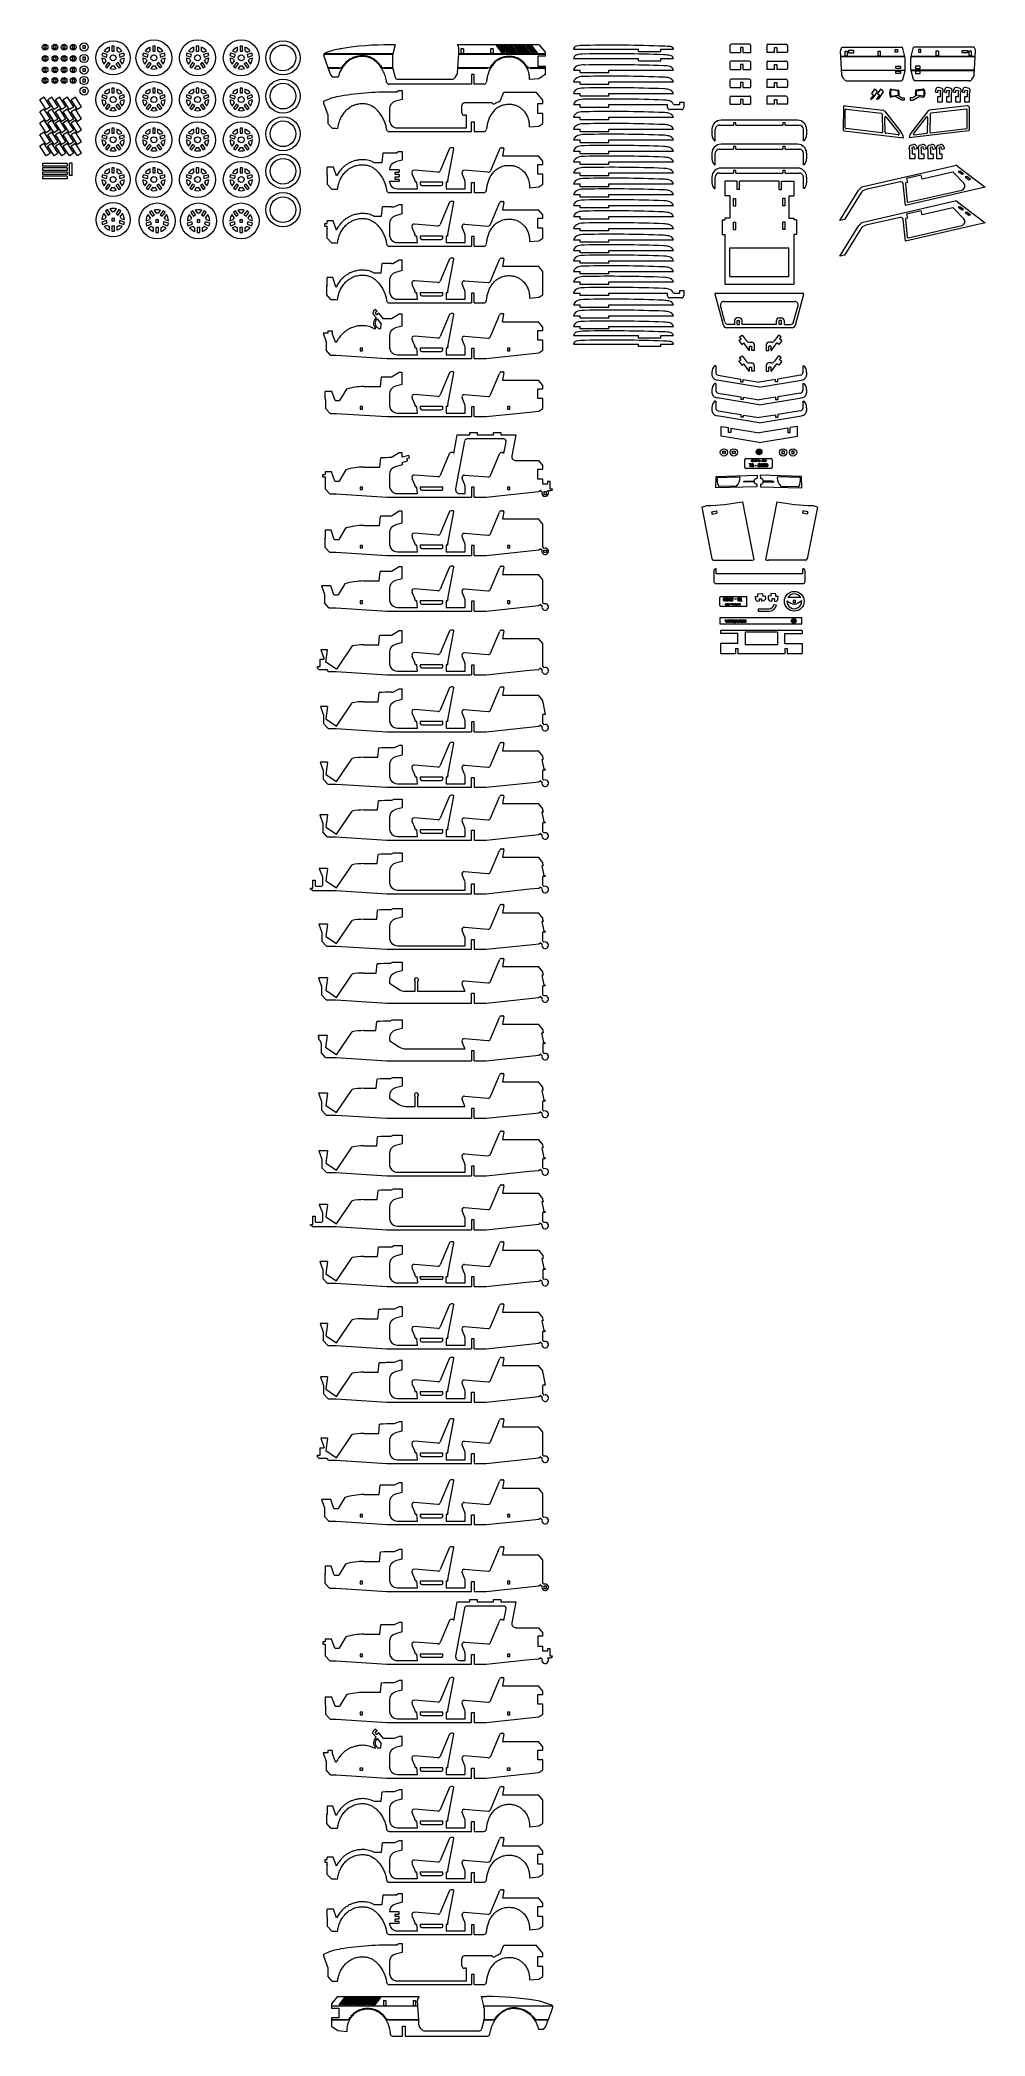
# Model space of a CAD drawing. Header units: millimetres. Extents: x 1593 to 2741, y -1858 to 567.
import ezdxf

# ---------------------------------------------------------------- set-up
doc = ezdxf.new("R2010")
doc.units = ezdxf.units.MM
doc.layers.add('CUTTING', color=5, linetype='Continuous')
doc.layers.add('ENGRAVING', color=1, linetype='Continuous')

msp = doc.modelspace()

# ---------------------------------------------------------------- linework, layer by layer
at = {"layer": 'CUTTING', "linetype": 'Continuous', "lineweight": 15}
for p, q in [((1601.1, 560.3), (1598.1, 560.3)), ((1598.1, 560.3), (1598.1, 557.3)), ((1601.1, 557.3), (1601.1, 560.3)), ((1613, 560.3), (1610, 560.3)), ((1610, 560.3), (1610, 557.3)), ((1613, 557.3), (1613, 560.3)), ((1621.1, 560.3), (1621.1, 557.3)), ((1624.1, 560.3), (1621.1, 560.3)), ((1624.1, 557.3), (1624.1, 560.3)), ((1635.3, 560.3), (1632.3, 560.3)), ((1632.3, 560.3), (1632.3, 557.3)), ((1635.3, 557.3), (1635.3, 560.3)), ((1645.5, 560.3), (1645.5, 557.3)), ((1648.5, 560.3), (1645.5, 560.3)), ((1648.5, 557.3), (1648.5, 560.3)), ((1677.7, 554.2), (1677.7, 558.5)), ((1680.7, 559.7), (1680.7, 553.7)), ((1683.7, 559.7), (1680.7, 559.7)), ((1683.7, 553.7), (1683.7, 559.7)), ((1686.7, 558.5), (1686.7, 554.2)), ((1727.3, 554.2), (1727.3, 558.5)), ((1733.3, 559.7), (1730.3, 559.7)), ((1730.3, 559.7), (1730.3, 553.7)), ((1733.3, 553.7), (1733.3, 559.7)), ((1736.3, 558.5), (1736.3, 554.2)), ((1780.3, 554.2), (1780.3, 558.5)), ((1786.3, 559.7), (1783.3, 559.7)), ((1783.3, 559.7), (1783.3, 553.7)), ((1786.3, 553.7), (1786.3, 559.7)), ((1789.3, 558.5), (1789.3, 554.2)), ((1833.4, 554.2), (1833.4, 558.5)), ((1839.4, 559.7), (1836.4, 559.7)), ((1836.4, 559.7), (1836.4, 553.7)), ((1839.4, 553.7), (1839.4, 559.7)), ((1842.4, 558.5), (1842.4, 554.2)), ((2025, 561.6), (2018.8, 561.6)), ((2025, 561.6), (2022.2, 550.4)), ((2102.1, 558.3), (2100.6, 561.6)), ((2199.8, 561.6), (2100.6, 561.6)), ((2199.8, 561.6), (2207.1, 552.7)), ((2431.4, 560.2), (2431.4, 553.2)), ((2455.4, 562.2), (2433.4, 562.2)), ((2447.4, 558.2), (2444.4, 558.2)), ((2444.4, 558.2), (2444.4, 552.2)), ((2447.4, 552.2), (2447.4, 558.2)), ((2456.4, 561.2), (2456.4, 552.2)), ((2476.5, 561.2), (2476.5, 552.2)), ((2477.5, 562.2), (2499.5, 562.2)), ((2485.5, 552.2), (2485.5, 558.2)), ((2485.5, 558.2), (2488.5, 558.2)), ((2488.5, 558.2), (2488.5, 552.2)), ((2501.5, 560.2), (2501.5, 553.2)), ((2566.1, 555.5), (2567.6, 558.8)), ((2567.6, 558.8), (2641.2, 558.8)), ((2644.3, 545.8), (2641.2, 558.8)), ((2651.4, 545.8), (2654.6, 558.8)), ((2728.2, 558.8), (2654.6, 558.8)), ((2729.7, 555.5), (2728.2, 558.8)), ((1598.1, 557.3), (1601.1, 557.3)), ((1601.1, 546.4), (1598.1, 546.4)), ((1598.1, 546.4), (1598.1, 543.4)), ((1598.1, 543.4), (1601.1, 543.4)), ((1601.1, 543.4), (1601.1, 546.4)), ((1610, 557.3), (1613, 557.3)), ((1613, 546.4), (1610, 546.4)), ((1610, 546.4), (1610, 543.4)), ((1610, 543.4), (1613, 543.4)), ((1613, 543.4), (1613, 546.4)), ((1621.1, 557.3), (1624.1, 557.3)), ((1621.1, 546.4), (1621.1, 543.4)), ((1624.1, 546.4), (1621.1, 546.4)), ((1621.1, 543.4), (1624.1, 543.4)), ((1624.1, 543.4), (1624.1, 546.4)), ((1632.3, 557.3), (1635.3, 557.3)), ((1635.3, 546.4), (1632.3, 546.4)), ((1632.3, 546.4), (1632.3, 543.4)), ((1632.3, 543.4), (1635.3, 543.4)), ((1635.3, 543.4), (1635.3, 546.4)), ((1645.5, 557.3), (1648.5, 557.3)), ((1645.5, 546.4), (1645.5, 543.4)), ((1648.5, 546.4), (1645.5, 546.4)), ((1645.5, 543.4), (1648.5, 543.4)), ((1648.5, 543.4), (1648.5, 546.4)), ((1669.4, 551.4), (1668.5, 548.6)), ((1668.5, 548.6), (1674.2, 546.7)), ((1672.8, 544), (1668.7, 545.4)), ((1675.1, 549.6), (1669.4, 551.4)), ((1671.1, 537.9), (1673.6, 541.5)), ((1671.4, 553.9), (1675.6, 552.6)), ((1676.3, 540.1), (1672.8, 535.2)), ((1672.8, 535.2), (1675.2, 533.5)), ((1674.2, 546.7), (1675.1, 549.6)), ((1675.2, 533.5), (1678.8, 538.3)), ((1678.8, 538.3), (1676.3, 540.1)), ((1680.9, 536.2), (1678.3, 532.6)), ((1680.7, 553.7), (1683.7, 553.7)), ((1686.1, 532.6), (1683.6, 536.2)), ((1688.2, 540.1), (1685.7, 538.3)), ((1685.7, 538.3), (1689.3, 533.5)), ((1691.7, 535.2), (1688.2, 540.1)), ((1688.9, 552.6), (1693.1, 553.9)), ((1689.3, 533.5), (1691.7, 535.2)), ((1695.1, 551.4), (1689.4, 549.6)), ((1689.4, 549.6), (1690.3, 546.7)), ((1690.3, 546.7), (1696, 548.6)), ((1690.9, 541.5), (1693.4, 537.9)), ((1695.8, 545.4), (1691.7, 544)), ((1696, 548.6), (1695.1, 551.4)), ((1719, 551.4), (1718.1, 548.6)), ((1718.1, 548.6), (1723.8, 546.7)), ((1722.4, 544), (1718.2, 545.4)), ((1724.7, 549.6), (1719, 551.4)), ((1720.7, 537.9), (1723.2, 541.5)), ((1721, 553.9), (1725.2, 552.6)), ((1725.9, 540.1), (1722.4, 535.2)), ((1722.4, 535.2), (1724.8, 533.5)), ((1723.8, 546.7), (1724.7, 549.6)), ((1724.8, 533.5), (1728.4, 538.3)), ((1728.4, 538.3), (1725.9, 540.1)), ((1730.5, 536.2), (1727.9, 532.6)), ((1730.3, 553.7), (1733.3, 553.7)), ((1735.7, 532.6), (1733.2, 536.2)), ((1737.8, 540.1), (1735.3, 538.3)), ((1735.3, 538.3), (1738.9, 533.5)), ((1741.3, 535.2), (1737.8, 540.1)), ((1738.5, 552.6), (1742.7, 553.9)), ((1738.9, 533.5), (1741.3, 535.2)), ((1744.7, 551.4), (1739, 549.6)), ((1739, 549.6), (1739.9, 546.7)), ((1739.9, 546.7), (1745.6, 548.6)), ((1740.5, 541.5), (1743, 537.9)), ((1745.4, 545.4), (1741.3, 544)), ((1745.6, 548.6), (1744.7, 551.4)), ((1771.9, 551.4), (1771, 548.6)), ((1771, 548.6), (1776.7, 546.7)), ((1775.3, 544), (1771.2, 545.4)), ((1777.6, 549.6), (1771.9, 551.4)), ((1773.6, 537.9), (1776.1, 541.5)), ((1773.9, 553.9), (1778.1, 552.6)), ((1778.8, 540.1), (1775.3, 535.2)), ((1775.3, 535.2), (1777.7, 533.5)), ((1776.7, 546.7), (1777.6, 549.6)), ((1777.7, 533.5), (1781.3, 538.3)), ((1781.3, 538.3), (1778.8, 540.1)), ((1783.4, 536.2), (1780.9, 532.6)), ((1783.3, 553.7), (1786.3, 553.7)), ((1788.7, 532.6), (1786.1, 536.2)), ((1790.7, 540.1), (1788.3, 538.3)), ((1788.3, 538.3), (1791.8, 533.5)), ((1794.2, 535.2), (1790.7, 540.1)), ((1791.4, 552.6), (1795.6, 553.9)), ((1791.8, 533.5), (1794.2, 535.2)), ((1797.6, 551.4), (1791.9, 549.6)), ((1791.9, 549.6), (1792.8, 546.7)), ((1792.8, 546.7), (1798.5, 548.6)), ((1793.4, 541.5), (1795.9, 537.9)), ((1798.4, 545.4), (1794.2, 544)), ((1798.5, 548.6), (1797.6, 551.4)), ((1825, 551.4), (1824.1, 548.6)), ((1824.1, 548.6), (1829.8, 546.7)), ((1828.4, 544), (1824.3, 545.4)), ((1830.7, 549.6), (1825, 551.4)), ((1826.7, 537.9), (1829.2, 541.5)), ((1827.1, 553.9), (1831.2, 552.6)), ((1832, 540.1), (1828.4, 535.2)), ((1828.4, 535.2), (1830.9, 533.5)), ((1829.8, 546.7), (1830.7, 549.6)), ((1830.9, 533.5), (1834.4, 538.3)), ((1834.4, 538.3), (1832, 540.1)), ((1836.5, 536.2), (1834, 532.6)), ((1836.4, 553.7), (1839.4, 553.7)), ((1841.8, 532.6), (1839.2, 536.2)), ((1843.8, 540.1), (1841.4, 538.3)), ((1841.4, 538.3), (1844.9, 533.5)), ((1847.3, 535.2), (1843.8, 540.1)), ((1844.5, 552.6), (1848.7, 553.9)), ((1844.9, 533.5), (1847.3, 535.2)), ((1850.7, 551.4), (1845, 549.6)), ((1845, 549.6), (1845.9, 546.7)), ((1845.9, 546.7), (1851.6, 548.6)), ((1846.5, 541.5), (1849.1, 537.9)), ((1851.5, 545.4), (1847.3, 544)), ((1851.6, 548.6), (1850.7, 551.4)), ((1943.5, 533.5), (1938.1, 548.5)), ((1943.6, 533.2), (1943.5, 533.5)), ((2021.7, 547.4), (2021.7, 534.3)), ((2022.1, 550.1), (2021.9, 548.8)), ((2022.2, 550.4), (2022.1, 550.1)), ((2101.1, 533.5), (2102, 550.1)), ((2101.1, 533.2), (2101.1, 533.5)), ((2102, 550.4), (2102.3, 556.9)), ((2102, 550.1), (2102, 550.4)), ((2104.8, 556.8), (2104.8, 550.8)), ((2107.8, 556.8), (2104.8, 556.8)), ((2107.8, 550.8), (2104.8, 550.8)), ((2107.8, 556.8), (2107.8, 550.8)), ((2143.8, 556.8), (2140.8, 556.8)), ((2140.8, 556.8), (2140.8, 550.8)), ((2143.8, 550.8), (2140.8, 550.8)), ((2143.8, 556.8), (2143.8, 550.8)), ((2198.1, 547.7), (2198.1, 535.7)), ((2207.1, 547.7), (2198.1, 547.7)), ((2198.1, 535.7), (2207.1, 535.7)), ((2207.1, 552.7), (2207.1, 550.4)), ((2207.1, 550.4), (2207.1, 550.1)), ((2207.1, 550.1), (2207.1, 547.7)), ((2207.1, 535.7), (2207.1, 533.5)), ((2207.1, 533.5), (2207.1, 533.2)), ((2241.5, 556.3), (2320.5, 556.3)), ((2241.5, 544.9), (2320.5, 544.9)), ((2320.5, 553.3), (2320.5, 556.3)), ((2320.5, 553.3), (2347.5, 553.3)), ((2320.5, 541.9), (2320.5, 544.9)), ((2320.5, 541.9), (2347.5, 541.9)), ((2347.5, 556.3), (2363, 556.3)), ((2347.5, 553.3), (2347.5, 556.3)), ((2347.5, 544.9), (2363, 544.9)), ((2347.5, 541.9), (2347.5, 544.9)), ((2431.4, 539.7), (2431.4, 532.7)), ((2432.4, 552.2), (2444.4, 552.2)), ((2455.4, 541.7), (2433.4, 541.7)), ((2447.4, 537.7), (2444.4, 537.7)), ((2444.4, 537.7), (2444.4, 531.7)), ((2447.4, 552.2), (2456.4, 552.2)), ((2447.4, 531.7), (2447.4, 537.7)), ((2456.4, 540.7), (2456.4, 531.7)), ((2485.5, 552.2), (2476.5, 552.2)), ((2476.5, 540.7), (2476.5, 531.7)), ((2477.5, 541.7), (2499.5, 541.7)), ((2485.5, 537.7), (2488.5, 537.7)), ((2485.5, 531.7), (2485.5, 537.7)), ((2500.5, 552.2), (2488.5, 552.2)), ((2488.5, 537.7), (2488.5, 531.7)), ((2501.5, 539.7), (2501.5, 532.7)), ((2567.4, 524.6), (2565.8, 554.1)), ((2571.1, 554), (2574.1, 554)), ((2571.1, 554), (2571.1, 548)), ((2571.1, 548), (2574.1, 548)), ((2574.1, 554), (2574.1, 548)), ((2582.1, 554.8), (2575.6, 554.8)), ((2575.6, 554.8), (2575.6, 551.8)), ((2575.6, 551.8), (2582.1, 551.8)), ((2582.1, 551.8), (2582.1, 554.8)), ((2611.1, 554), (2614.1, 554)), ((2611.1, 554), (2611.1, 548)), ((2611.1, 548), (2614.1, 548)), ((2614.1, 554), (2614.1, 548)), ((2632.2, 555.8), (2635.2, 555.8)), ((2632.2, 552.8), (2632.2, 555.8)), ((2635.2, 552.8), (2632.2, 552.8)), ((2632.9, 532.7), (2632.9, 535.7)), ((2632.9, 535.7), (2638.9, 535.7)), ((2635.2, 555.8), (2635.2, 552.8)), ((2638.9, 535.7), (2638.9, 532.7)), ((2644.5, 531.4), (2644.5, 544.6)), ((2651.3, 531.4), (2651.3, 544.6)), ((2656.8, 535.7), (2656.8, 532.7)), ((2662.8, 535.7), (2656.8, 535.7)), ((2663.6, 555.8), (2660.6, 555.8)), ((2660.6, 555.8), (2660.6, 552.8)), ((2660.6, 552.8), (2663.6, 552.8)), ((2662.8, 532.7), (2662.8, 535.7)), ((2663.6, 552.8), (2663.6, 555.8)), ((2684.7, 554), (2681.7, 554)), ((2681.7, 554), (2681.7, 548)), ((2684.7, 548), (2681.7, 548)), ((2684.7, 554), (2684.7, 548)), ((2713.7, 551.8), (2713.7, 554.8)), ((2713.7, 554.8), (2720.2, 554.8)), ((2720.2, 551.8), (2713.7, 551.8)), ((2720.2, 554.8), (2720.2, 551.8)), ((2724.7, 554), (2721.7, 554)), ((2721.7, 554), (2721.7, 548)), ((2724.7, 548), (2721.7, 548)), ((2724.7, 554), (2724.7, 548)), ((2728.4, 524.6), (2729.9, 554.1)), ((1601.1, 532.5), (1598.1, 532.5)), ((1598.1, 532.5), (1598.1, 529.5)), ((1598.1, 529.5), (1601.1, 529.5)), ((1601.1, 519.7), (1598.1, 519.7)), ((1598.1, 519.7), (1598.1, 516.7)), ((1598.1, 516.7), (1601.1, 516.7)), ((1601.1, 529.5), (1601.1, 532.5)), ((1601.1, 516.7), (1601.1, 519.7)), ((1613, 532.5), (1610, 532.5)), ((1610, 532.5), (1610, 529.5)), ((1610, 529.5), (1613, 529.5)), ((1613, 519.7), (1610, 519.7)), ((1610, 519.7), (1610, 516.7)), ((1610, 516.7), (1613, 516.7)), ((1613, 529.5), (1613, 532.5)), ((1613, 516.7), (1613, 519.7)), ((1621.1, 532.5), (1621.1, 529.5)), ((1624.1, 532.5), (1621.1, 532.5)), ((1621.1, 529.5), (1624.1, 529.5)), ((1621.1, 519.7), (1621.1, 516.7)), ((1624.1, 519.7), (1621.1, 519.7)), ((1621.1, 516.7), (1624.1, 516.7)), ((1624.1, 529.5), (1624.1, 532.5)), ((1624.1, 516.7), (1624.1, 519.7)), ((1635.3, 532.5), (1632.3, 532.5)), ((1632.3, 532.5), (1632.3, 529.5)), ((1632.3, 529.5), (1635.3, 529.5)), ((1635.3, 519.7), (1632.3, 519.7)), ((1632.3, 519.7), (1632.3, 516.7)), ((1632.3, 516.7), (1635.3, 516.7)), ((1635.3, 529.5), (1635.3, 532.5)), ((1635.3, 516.7), (1635.3, 519.7)), ((1645.5, 532.5), (1645.5, 529.5)), ((1648.5, 532.5), (1645.5, 532.5)), ((1645.5, 529.5), (1648.5, 529.5)), ((1645.5, 519.7), (1645.5, 516.7)), ((1648.5, 519.7), (1645.5, 519.7)), ((1645.5, 516.7), (1648.5, 516.7)), ((1648.5, 529.5), (1648.5, 532.5)), ((1648.5, 516.7), (1648.5, 519.7)), ((1946.5, 525.1), (1943.6, 533.2)), ((1949.2, 522.1), (1946.5, 525.1)), ((1955.6, 522.1), (1949.2, 522.1)), ((2117.7, 513.6), (2017.5, 513.6)), ((2021.9, 532.7), (2024.8, 521.9)), ((2027.7, 519.6), (2093.6, 519.6)), ((2097.8, 522), (2100.3, 526)), ((2100.7, 527.4), (2101.1, 533.2)), ((2120.7, 525.6), (2117.7, 525.6)), ((2117.7, 525.6), (2117.7, 513.6)), ((2120.7, 513.6), (2120.7, 525.6)), ((2132.7, 513.6), (2120.7, 513.6)), ((2199.2, 520.4), (2188, 519.3)), ((2207.1, 525.6), (2199.2, 520.4)), ((2207.1, 533.2), (2207.1, 525.6)), ((2241.5, 530.9), (2249.5, 530.9)), ((2241.5, 516.6), (2249.5, 516.6)), ((2249.5, 527.9), (2249.5, 530.9)), ((2249.5, 527.9), (2284.5, 527.9)), ((2249.5, 513.6), (2249.5, 516.6)), ((2249.5, 513.6), (2284.5, 513.6)), ((2284.5, 530.9), (2363, 530.9)), ((2284.5, 527.9), (2284.5, 530.9)), ((2284.5, 516.6), (2363, 516.6)), ((2284.5, 513.6), (2284.5, 516.6)), ((2431.4, 517.8), (2431.4, 510.8)), ((2432.4, 531.7), (2444.4, 531.7)), ((2432.4, 509.8), (2444.4, 509.8)), ((2455.4, 519.8), (2433.4, 519.8)), ((2447.4, 515.8), (2444.4, 515.8)), ((2444.4, 515.8), (2444.4, 509.8)), ((2447.4, 531.7), (2456.4, 531.7)), ((2447.4, 509.8), (2447.4, 515.8)), ((2447.4, 509.8), (2456.4, 509.8)), ((2456.4, 518.8), (2456.4, 509.8)), ((2485.5, 531.7), (2476.5, 531.7)), ((2476.5, 518.8), (2476.5, 509.8)), ((2485.5, 509.8), (2476.5, 509.8)), ((2477.5, 519.8), (2499.5, 519.8)), ((2485.5, 509.8), (2485.5, 515.8)), ((2485.5, 515.8), (2488.5, 515.8)), ((2500.5, 531.7), (2488.5, 531.7)), ((2488.5, 515.8), (2488.5, 509.8)), ((2500.5, 509.8), (2488.5, 509.8)), ((2501.5, 517.8), (2501.5, 510.8)), ((2570.2, 519.6), (2567.9, 523.1)), ((2573.6, 517.8), (2639.4, 517.8)), ((2638.9, 532.7), (2632.9, 532.7)), ((2632.9, 526.7), (2632.9, 529.7)), ((2632.9, 529.7), (2638.9, 529.7)), ((2638.9, 526.7), (2632.9, 526.7)), ((2638.9, 529.7), (2638.9, 526.7)), ((2641.4, 519.3), (2644.3, 530.1)), ((2654.4, 519.3), (2651.5, 530.1)), ((2722.2, 517.8), (2656.4, 517.8)), ((2656.8, 532.7), (2662.8, 532.7)), ((2656.8, 529.7), (2656.8, 526.7)), ((2662.8, 529.7), (2656.8, 529.7)), ((2656.8, 526.7), (2662.8, 526.7)), ((2662.8, 526.7), (2662.8, 529.7)), ((2688.3, 508.9), (2685.3, 509.6)), ((2699.1, 508.9), (2696.1, 509.6)), ((2710.1, 508.9), (2707.1, 509.6)), ((2721, 508.9), (2718, 509.6)), ((2725.5, 519.6), (2727.9, 523.1)), ((1598.3, 498), (1593.3, 494.7)), ((1600.9, 482.9), (1593.3, 494.7)), ((1606, 486.2), (1598.3, 498)), ((1606, 486.2), (1600.9, 482.9)), ((1607.9, 498), (1602.8, 494.7)), ((1610.5, 482.9), (1602.8, 494.7)), ((1615.5, 486.2), (1607.9, 498)), ((1615.5, 486.2), (1610.5, 482.9)), ((1617.3, 498), (1612.2, 494.7)), ((1619.9, 482.9), (1612.2, 494.7)), ((1624.9, 486.2), (1617.3, 498)), ((1624.9, 486.2), (1619.9, 482.9)), ((1626.7, 498), (1621.7, 494.7)), ((1629.3, 482.9), (1621.7, 494.7)), ((1634.4, 486.2), (1626.7, 498)), ((1634.4, 486.2), (1629.3, 482.9)), ((1636.4, 498), (1631.4, 494.7)), ((1639, 482.9), (1631.4, 494.7)), ((1644, 486.2), (1636.4, 498)), ((1644, 486.2), (1639, 482.9)), ((1645.5, 507), (1645.5, 504)), ((1648.5, 507), (1645.5, 507)), ((1645.5, 504), (1648.5, 504)), ((1648.5, 504), (1648.5, 507)), ((1669.4, 500.7), (1668.5, 497.9)), ((1668.5, 497.9), (1674.2, 496)), ((1672.8, 493.3), (1668.7, 494.7)), ((1675.1, 498.9), (1669.4, 500.7)), ((1671.1, 487.2), (1673.6, 490.7)), ((1671.4, 503.2), (1675.6, 501.9)), ((1676.3, 489.4), (1672.8, 484.5)), ((1674.2, 496), (1675.1, 498.9)), ((1675.2, 482.8), (1678.8, 487.6)), ((1678.8, 487.6), (1676.3, 489.4)), ((1677.7, 503.4), (1677.7, 507.8)), ((1680.9, 485.5), (1678.3, 481.9)), ((1680.7, 509), (1680.7, 503)), ((1683.7, 509), (1680.7, 509)), ((1680.7, 503), (1683.7, 503)), ((1686.1, 481.9), (1683.6, 485.5)), ((1683.7, 503), (1683.7, 509)), ((1688.2, 489.4), (1685.7, 487.6)), ((1685.7, 487.6), (1689.3, 482.8)), ((1686.7, 507.8), (1686.7, 503.4)), ((1691.7, 484.5), (1688.2, 489.4)), ((1688.9, 501.9), (1693.1, 503.2)), ((1695.1, 500.7), (1689.4, 498.9)), ((1689.4, 498.9), (1690.3, 496)), ((1690.3, 496), (1696, 497.9)), ((1690.9, 490.7), (1693.4, 487.2)), ((1695.8, 494.7), (1691.7, 493.3)), ((1696, 497.9), (1695.1, 500.7)), ((1719, 500.7), (1718.1, 497.9)), ((1718.1, 497.9), (1723.8, 496)), ((1722.4, 493.3), (1718.2, 494.7)), ((1724.7, 498.9), (1719, 500.7)), ((1720.7, 487.2), (1723.2, 490.7)), ((1721, 503.2), (1725.2, 501.9)), ((1725.9, 489.4), (1722.4, 484.5)), ((1723.8, 496), (1724.7, 498.9)), ((1724.8, 482.8), (1728.4, 487.6)), ((1728.4, 487.6), (1725.9, 489.4)), ((1727.3, 503.4), (1727.3, 507.8)), ((1730.5, 485.5), (1727.9, 481.9)), ((1733.3, 509), (1730.3, 509)), ((1730.3, 509), (1730.3, 503)), ((1730.3, 503), (1733.3, 503)), ((1735.7, 481.9), (1733.2, 485.5)), ((1733.3, 503), (1733.3, 509)), ((1737.8, 489.4), (1735.3, 487.6)), ((1735.3, 487.6), (1738.9, 482.8)), ((1736.3, 507.8), (1736.3, 503.4)), ((1741.3, 484.5), (1737.8, 489.4)), ((1738.5, 501.9), (1742.7, 503.2)), ((1744.7, 500.7), (1739, 498.9)), ((1739, 498.9), (1739.9, 496)), ((1739.9, 496), (1745.6, 497.9)), ((1740.5, 490.7), (1743, 487.2)), ((1745.4, 494.7), (1741.3, 493.3)), ((1745.6, 497.9), (1744.7, 500.7)), ((1771.9, 500.7), (1771, 497.9)), ((1771, 497.9), (1776.7, 496)), ((1775.3, 493.3), (1771.2, 494.7)), ((1777.6, 498.9), (1771.9, 500.7)), ((1773.6, 487.2), (1776.1, 490.7)), ((1773.9, 503.2), (1778.1, 501.9)), ((1778.8, 489.4), (1775.3, 484.5)), ((1776.7, 496), (1777.6, 498.9)), ((1777.7, 482.8), (1781.3, 487.6)), ((1781.3, 487.6), (1778.8, 489.4)), ((1780.3, 503.4), (1780.3, 507.8)), ((1783.4, 485.5), (1780.9, 481.9)), ((1786.3, 509), (1783.3, 509)), ((1783.3, 509), (1783.3, 503)), ((1783.3, 503), (1786.3, 503)), ((1788.7, 481.9), (1786.1, 485.5)), ((1786.3, 503), (1786.3, 509)), ((1790.7, 489.4), (1788.3, 487.6)), ((1788.3, 487.6), (1791.8, 482.8)), ((1789.3, 507.8), (1789.3, 503.4)), ((1794.2, 484.5), (1790.7, 489.4)), ((1791.4, 501.9), (1795.6, 503.2)), ((1797.6, 500.7), (1791.9, 498.9)), ((1791.9, 498.9), (1792.8, 496)), ((1792.8, 496), (1798.5, 497.9)), ((1793.4, 490.7), (1795.9, 487.2)), ((1798.4, 494.7), (1794.2, 493.3)), ((1798.5, 497.9), (1797.6, 500.7)), ((1825, 500.7), (1824.1, 497.9)), ((1824.1, 497.9), (1829.8, 496)), ((1828.4, 493.3), (1824.3, 494.7)), ((1830.7, 498.9), (1825, 500.7)), ((1826.7, 487.2), (1829.2, 490.7)), ((1827.1, 503.2), (1831.2, 501.9)), ((1832, 489.4), (1828.4, 484.5)), ((1829.8, 496), (1830.7, 498.9)), ((1830.9, 482.8), (1834.4, 487.6)), ((1834.4, 487.6), (1832, 489.4)), ((1833.4, 503.4), (1833.4, 507.8)), ((1836.5, 485.5), (1834, 481.9)), ((1839.4, 509), (1836.4, 509)), ((1836.4, 509), (1836.4, 503)), ((1836.4, 503), (1839.4, 503)), ((1841.8, 481.9), (1839.2, 485.5)), ((1839.4, 503), (1839.4, 509)), ((1843.8, 489.4), (1841.4, 487.6)), ((1841.4, 487.6), (1844.9, 482.8)), ((1842.4, 507.8), (1842.4, 503.4)), ((1847.3, 484.5), (1843.8, 489.4)), ((1844.5, 501.9), (1848.7, 503.2)), ((1850.7, 500.7), (1845, 498.9)), ((1845, 498.9), (1845.9, 496)), ((1845.9, 496), (1851.6, 497.9)), ((1846.5, 490.7), (1849.1, 487.2)), ((1851.5, 494.7), (1847.3, 493.3)), ((1851.6, 497.9), (1850.7, 500.7)), ((1937.7, 490.8), (1942.9, 476.4)), ((1967.6, 483.9), (1969.8, 485.5)), ((2033.3, 495.3), (2025.3, 493.2)), ((2026.1, 504.1), (2029.3, 505.9)), ((2029.3, 505.9), (2033.3, 505.9)), ((2033.3, 505.9), (2033.3, 495.3)), ((2105.9, 478.9), (2105.9, 487.9)), ((2141.6, 490.9), (2108.9, 490.9)), ((2152.3, 493.3), (2156.9, 504.1)), ((2156.9, 504.1), (2196, 504.1)), ((2204.1, 494.1), (2196, 504.1)), ((2198.1, 490.1), (2204.1, 490.1)), ((2198.1, 478.1), (2198.1, 490.1)), ((2204.1, 490.1), (2204.1, 494.1)), ((2241.5, 502.5), (2249.5, 502.5)), ((2241.5, 488.9), (2249.5, 488.9)), ((2249.5, 499.5), (2249.5, 502.5)), ((2249.5, 499.5), (2284.5, 499.5)), ((2249.5, 485.9), (2249.5, 488.9)), ((2249.5, 485.9), (2284.5, 485.9)), ((2284.5, 502.5), (2363, 502.5)), ((2284.5, 499.5), (2284.5, 502.5)), ((2284.5, 485.9), (2284.5, 488.9)), ((2284.5, 488.9), (2355.5, 488.9)), ((2355.5, 485.9), (2355.5, 488.9)), ((2363, 488.9), (2370.5, 488.9)), ((2370.5, 488.9), (2370.5, 491.9)), ((2370.5, 491.9), (2375.5, 491.9)), ((2375.5, 491.9), (2375.5, 485.9)), ((2431.4, 497.3), (2431.4, 490.3)), ((2432.4, 489.3), (2444.4, 489.3)), ((2433.4, 499.3), (2455.4, 499.3)), ((2447.4, 495.3), (2444.4, 495.3)), ((2444.4, 495.3), (2444.4, 489.3)), ((2447.4, 489.3), (2447.4, 495.3)), ((2447.4, 489.3), (2456.4, 489.3)), ((2456.4, 498.3), (2456.4, 489.3)), ((2476.5, 498.3), (2476.5, 489.3)), ((2485.5, 489.3), (2476.5, 489.3)), ((2499.5, 499.3), (2477.5, 499.3)), ((2485.5, 495.3), (2488.5, 495.3)), ((2485.5, 489.3), (2485.5, 495.3)), ((2488.5, 495.3), (2488.5, 489.3)), ((2500.5, 489.3), (2488.5, 489.3)), ((2501.5, 497.3), (2501.5, 490.3)), ((2569.3, 485.6), (2569.2, 458)), ((2571.5, 487.6), (2617.8, 482.1)), ((2605.8, 500.7), (2602.1, 495.4)), ((2607.1, 507.8), (2603.4, 502.5)), ((2603.4, 502.5), (2605.8, 500.7)), ((2610.2, 504.4), (2604.4, 496.1)), ((2610, 505.8), (2607.1, 507.8)), ((2613.2, 500.7), (2609.5, 495.4)), ((2614.5, 507.8), (2610.8, 502.5)), ((2610.8, 502.5), (2613.2, 500.7)), ((2617.6, 504.4), (2611.8, 496.1)), ((2617.4, 505.8), (2614.5, 507.8)), ((2627.3, 507.8), (2635.9, 506.5)), ((2632.7, 498.8), (2627.3, 498)), ((2640.3, 494.1), (2632.7, 498.8)), ((2636.6, 499.4), (2640.3, 497.1)), ((2640.3, 497.1), (2643.3, 497.1)), ((2643.3, 494.1), (2640.3, 494.1)), ((2643.3, 497.1), (2643.3, 494.1)), ((2650.6, 497.1), (2650.6, 494.1)), ((2653.6, 497.1), (2650.6, 497.1)), ((2650.6, 494.1), (2653.6, 494.1)), ((2657.3, 499.4), (2653.6, 497.1)), ((2653.6, 494.1), (2661.2, 498.8)), ((2666.6, 507.8), (2657.9, 506.5)), ((2661.2, 498.8), (2666.6, 498)), ((2719.9, 487.6), (2673.6, 482.1)), ((2681.7, 507.3), (2681, 504.4)), ((2681, 504.4), (2683.9, 503.7)), ((2686.8, 498.2), (2683.8, 498.2)), ((2683.8, 498.2), (2683.8, 492.2)), ((2683.8, 492.2), (2689.8, 492.2)), ((2683.9, 503.7), (2684.6, 506.6)), ((2684.6, 506.6), (2687.5, 506)), ((2687.5, 506), (2686.8, 503.1)), ((2686.8, 503.1), (2686.8, 498.2)), ((2689.8, 502.1), (2690.6, 505.3)), ((2689.8, 492.2), (2689.8, 502.1)), ((2692.5, 507.3), (2691.8, 504.4)), ((2691.8, 504.4), (2694.7, 503.7)), ((2697.6, 498.2), (2694.6, 498.2)), ((2694.6, 498.2), (2694.6, 492.2)), ((2694.6, 492.2), (2700.6, 492.2)), ((2694.7, 503.7), (2695.4, 506.6)), ((2695.4, 506.6), (2698.3, 506)), ((2698.3, 506), (2697.6, 503.1)), ((2697.6, 503.1), (2697.6, 498.2)), ((2700.6, 502.1), (2701.4, 505.3)), ((2700.6, 492.2), (2700.6, 502.1)), ((2703.5, 507.3), (2702.8, 504.4)), ((2702.8, 504.4), (2705.7, 503.7)), ((2705.7, 503.7), (2706.4, 506.6)), ((2708.7, 498.2), (2705.7, 498.2)), ((2705.7, 498.2), (2705.7, 492.2)), ((2705.7, 492.2), (2711.7, 492.2)), ((2706.4, 506.6), (2709.3, 506)), ((2709.3, 506), (2708.7, 503.1)), ((2708.7, 503.1), (2708.7, 498.2)), ((2711.7, 502.1), (2712.4, 505.3)), ((2711.7, 492.2), (2711.7, 502.1)), ((2714.4, 507.3), (2713.7, 504.4)), ((2713.7, 504.4), (2716.6, 503.7)), ((2716.6, 503.7), (2717.3, 506.6)), ((2719.6, 498.2), (2716.6, 498.2)), ((2716.6, 498.2), (2716.6, 492.2)), ((2716.6, 492.2), (2722.6, 492.2)), ((2717.3, 506.6), (2720.2, 506)), ((2720.2, 506), (2719.6, 503.1)), ((2719.6, 503.1), (2719.6, 498.2)), ((2722.1, 485.6), (2722.1, 458)), ((2722.6, 502.1), (2723.3, 505.3)), ((2722.6, 492.2), (2722.6, 502.1)), ((1598.3, 483.5), (1593.3, 480.2)), ((1600.9, 468.5), (1593.3, 480.2)), ((1598.3, 469.8), (1593.3, 466.5)), ((1600.9, 454.8), (1593.3, 466.5)), ((1606, 471.7), (1598.3, 483.5)), ((1606, 458.1), (1598.3, 469.8)), ((1606, 471.7), (1600.9, 468.5)), ((1607.9, 483.5), (1602.8, 480.2)), ((1610.5, 468.5), (1602.8, 480.2)), ((1607.9, 469.8), (1602.8, 466.5)), ((1610.5, 454.8), (1602.8, 466.5)), ((1615.5, 471.7), (1607.9, 483.5)), ((1615.5, 458.1), (1607.9, 469.8)), ((1615.5, 471.7), (1610.5, 468.5)), ((1617.3, 483.5), (1612.2, 480.2)), ((1619.9, 468.5), (1612.2, 480.2)), ((1617.3, 469.8), (1612.2, 466.5)), ((1619.9, 454.8), (1612.2, 466.5)), ((1624.9, 471.7), (1617.3, 483.5)), ((1624.9, 458.1), (1617.3, 469.8)), ((1624.9, 471.7), (1619.9, 468.5)), ((1626.7, 483.5), (1621.7, 480.2)), ((1629.3, 468.5), (1621.7, 480.2)), ((1626.7, 469.8), (1621.7, 466.5)), ((1629.3, 454.8), (1621.7, 466.5)), ((1634.4, 471.7), (1626.7, 483.5)), ((1634.4, 458.1), (1626.7, 469.8)), ((1634.4, 471.7), (1629.3, 468.5)), ((1636.4, 483.5), (1631.4, 480.2)), ((1639, 468.5), (1631.4, 480.2)), ((1636.4, 469.8), (1631.4, 466.5)), ((1639, 454.8), (1631.4, 466.5)), ((1644, 471.7), (1636.4, 483.5)), ((1644, 458.1), (1636.4, 469.8)), ((1644, 471.7), (1639, 468.5)), ((1672.8, 484.5), (1675.2, 482.8)), ((1689.3, 482.8), (1691.7, 484.5)), ((1722.4, 484.5), (1724.8, 482.8)), ((1738.9, 482.8), (1741.3, 484.5)), ((1775.3, 484.5), (1777.7, 482.8)), ((1791.8, 482.8), (1794.2, 484.5)), ((1828.4, 484.5), (1830.9, 482.8)), ((1844.9, 482.8), (1847.3, 484.5)), ((1942.9, 476.4), (1942.9, 466.1)), ((1948.4, 460.1), (1942.9, 466.1)), ((2017.9, 483.5), (2017.9, 470.2)), ((2019.4, 465), (2018, 469.5)), ((2111.5, 475.9), (2108.9, 475.9)), ((2111.5, 460.5), (2111.5, 475.9)), ((2117.7, 468.1), (2120.7, 468.1)), ((2117.7, 456.1), (2117.7, 468.1)), ((2120.7, 468.1), (2120.7, 456.1)), ((2188, 461.7), (2199.2, 462.9)), ((2204.1, 478.1), (2198.1, 478.1)), ((2199.2, 462.9), (2204.1, 466.1)), ((2204.1, 466.1), (2204.1, 478.1)), ((2241.5, 473.7), (2249.5, 473.7)), ((2249.5, 470.7), (2249.5, 473.7)), ((2249.5, 470.7), (2284.5, 470.7)), ((2284.5, 470.7), (2284.5, 473.7)), ((2284.5, 473.7), (2363, 473.7)), ((2372.5, 482.9), (2358.5, 482.9)), ((2418.7, 463.9), (2435.7, 463.9)), ((2513.7, 469.9), (2420.7, 469.9)), ((2435.7, 466.9), (2435.7, 463.9)), ((2438.7, 466.9), (2435.7, 466.9)), ((2438.7, 463.9), (2438.7, 466.9)), ((2438.7, 463.9), (2495.7, 463.9)), ((2495.7, 466.9), (2495.7, 463.9)), ((2498.7, 466.9), (2495.7, 466.9)), ((2498.7, 463.9), (2498.7, 466.9)), ((2498.7, 463.9), (2515.7, 463.9)), ((2571.6, 460.7), (2571.6, 482.4)), ((2572.7, 483.4), (2615.6, 478.4)), ((2616.5, 477.4), (2616.9, 455.6)), ((2619.1, 481.4), (2639, 456)), ((2619.9, 455), (2619.6, 473)), ((2621.4, 473.6), (2636.9, 453.8)), ((2672.2, 481.4), (2652.3, 456)), ((2670, 473.6), (2654.4, 453.8)), ((2671.5, 455), (2671.8, 473)), ((2674.8, 477.4), (2674.5, 455.6)), ((2718.7, 483.4), (2675.7, 478.4)), ((2719.8, 460.7), (2719.8, 482.4)), ((1598.3, 455.5), (1593.3, 452.3)), ((1600.9, 440.5), (1593.3, 452.3)), ((1598.3, 441.6), (1593.3, 438.4)), ((1600.9, 426.6), (1593.3, 438.4)), ((1606, 443.8), (1598.3, 455.5)), ((1606, 429.9), (1598.3, 441.6)), ((1606, 458.1), (1600.9, 454.8)), ((1606, 443.8), (1600.9, 440.5)), ((1607.9, 455.5), (1602.8, 452.3)), ((1610.5, 440.5), (1602.8, 452.3)), ((1607.9, 441.6), (1602.8, 438.4)), ((1610.5, 426.6), (1602.8, 438.4)), ((1615.5, 443.8), (1607.9, 455.5)), ((1615.5, 429.9), (1607.9, 441.6)), ((1615.5, 458.1), (1610.5, 454.8)), ((1615.5, 443.8), (1610.5, 440.5)), ((1617.3, 455.5), (1612.2, 452.3)), ((1619.9, 440.5), (1612.2, 452.3)), ((1617.3, 441.6), (1612.2, 438.4)), ((1619.9, 426.6), (1612.2, 438.4)), ((1624.9, 443.8), (1617.3, 455.5)), ((1624.9, 429.9), (1617.3, 441.6)), ((1624.9, 458.1), (1619.9, 454.8)), ((1624.9, 443.8), (1619.9, 440.5)), ((1626.7, 455.5), (1621.7, 452.3)), ((1629.3, 440.5), (1621.7, 452.3)), ((1626.7, 441.6), (1621.7, 438.4)), ((1629.3, 426.6), (1621.7, 438.4)), ((1634.4, 443.8), (1626.7, 455.5)), ((1634.4, 429.9), (1626.7, 441.6)), ((1634.4, 458.1), (1629.3, 454.8)), ((1634.4, 443.8), (1629.3, 440.5)), ((1636.4, 455.5), (1631.4, 452.3)), ((1639, 440.5), (1631.4, 452.3)), ((1636.4, 441.6), (1631.4, 438.4)), ((1639, 426.6), (1631.4, 438.4)), ((1644, 443.8), (1636.4, 455.5)), ((1644, 429.9), (1636.4, 441.6)), ((1644, 458.1), (1639, 454.8)), ((1644, 443.8), (1639, 440.5)), ((1669.4, 451.9), (1668.5, 449.1)), ((1668.5, 449.1), (1674.2, 447.2)), ((1672.8, 444.5), (1668.7, 445.9)), ((1675.1, 450.1), (1669.4, 451.9)), ((1671.1, 438.5), (1673.6, 442)), ((1671.4, 454.4), (1675.6, 453.1)), ((1676.3, 440.6), (1672.8, 435.7)), ((1674.2, 447.2), (1675.1, 450.1)), ((1675.2, 434), (1678.8, 438.8)), ((1678.8, 438.8), (1676.3, 440.6)), ((1677.7, 454.7), (1677.7, 459)), ((1680.9, 436.7), (1678.3, 433.2)), ((1680.7, 460.2), (1680.7, 454.2)), ((1683.7, 460.2), (1680.7, 460.2)), ((1680.7, 454.2), (1683.7, 454.2)), ((1686.1, 433.2), (1683.6, 436.7)), ((1683.7, 454.2), (1683.7, 460.2)), ((1688.2, 440.6), (1685.7, 438.8)), ((1685.7, 438.8), (1689.3, 434)), ((1686.7, 459), (1686.7, 454.7)), ((1691.7, 435.7), (1688.2, 440.6)), ((1688.9, 453.1), (1693.1, 454.4)), ((1695.1, 451.9), (1689.4, 450.1)), ((1689.4, 450.1), (1690.3, 447.2)), ((1690.3, 447.2), (1696, 449.1)), ((1690.9, 442), (1693.4, 438.5)), ((1695.8, 445.9), (1691.7, 444.5)), ((1696, 449.1), (1695.1, 451.9)), ((1719, 451.9), (1718.1, 449.1)), ((1718.1, 449.1), (1723.8, 447.2)), ((1722.4, 444.5), (1718.2, 445.9)), ((1724.7, 450.1), (1719, 451.9)), ((1720.7, 438.5), (1723.2, 442)), ((1721, 454.4), (1725.2, 453.1)), ((1725.9, 440.6), (1722.4, 435.7)), ((1723.8, 447.2), (1724.7, 450.1)), ((1724.8, 434), (1728.4, 438.8)), ((1728.4, 438.8), (1725.9, 440.6)), ((1727.3, 454.7), (1727.3, 459)), ((1730.5, 436.7), (1727.9, 433.2)), ((1733.3, 460.2), (1730.3, 460.2)), ((1730.3, 460.2), (1730.3, 454.2)), ((1730.3, 454.2), (1733.3, 454.2)), ((1735.7, 433.2), (1733.2, 436.7)), ((1733.3, 454.2), (1733.3, 460.2)), ((1737.8, 440.6), (1735.3, 438.8)), ((1735.3, 438.8), (1738.9, 434)), ((1736.3, 459), (1736.3, 454.7)), ((1741.3, 435.7), (1737.8, 440.6)), ((1738.5, 453.1), (1742.7, 454.4)), ((1744.7, 451.9), (1739, 450.1)), ((1739, 450.1), (1739.9, 447.2)), ((1739.9, 447.2), (1745.6, 449.1)), ((1740.5, 442), (1743, 438.5)), ((1745.4, 445.9), (1741.3, 444.5)), ((1745.6, 449.1), (1744.7, 451.9)), ((1771.9, 451.9), (1771, 449.1)), ((1771, 449.1), (1776.7, 447.2)), ((1775.3, 444.5), (1771.2, 445.9)), ((1777.6, 450.1), (1771.9, 451.9)), ((1773.6, 438.5), (1776.1, 442)), ((1773.9, 454.4), (1778.1, 453.1)), ((1778.8, 440.6), (1775.3, 435.7)), ((1776.7, 447.2), (1777.6, 450.1)), ((1777.7, 434), (1781.3, 438.8)), ((1781.3, 438.8), (1778.8, 440.6)), ((1780.3, 454.7), (1780.3, 459)), ((1783.4, 436.7), (1780.9, 433.2)), ((1786.3, 460.2), (1783.3, 460.2)), ((1783.3, 460.2), (1783.3, 454.2)), ((1783.3, 454.2), (1786.3, 454.2)), ((1788.7, 433.2), (1786.1, 436.7)), ((1786.3, 454.2), (1786.3, 460.2)), ((1790.7, 440.6), (1788.3, 438.8)), ((1788.3, 438.8), (1791.8, 434)), ((1789.3, 459), (1789.3, 454.7)), ((1794.2, 435.7), (1790.7, 440.6)), ((1791.4, 453.1), (1795.6, 454.4)), ((1797.6, 451.9), (1791.9, 450.1)), ((1791.9, 450.1), (1792.8, 447.2)), ((1792.8, 447.2), (1798.5, 449.1)), ((1793.4, 442), (1795.9, 438.5)), ((1798.4, 445.9), (1794.2, 444.5)), ((1798.5, 449.1), (1797.6, 451.9)), ((1825, 451.9), (1824.1, 449.1)), ((1824.1, 449.1), (1829.8, 447.2)), ((1828.4, 444.5), (1824.3, 445.9)), ((1830.7, 450.1), (1825, 451.9)), ((1826.7, 438.5), (1829.2, 442)), ((1827.1, 454.4), (1831.2, 453.1)), ((1832, 440.6), (1828.4, 435.7)), ((1829.8, 447.2), (1830.7, 450.1)), ((1830.9, 434), (1834.4, 438.8)), ((1834.4, 438.8), (1832, 440.6)), ((1833.4, 454.7), (1833.4, 459)), ((1836.5, 436.7), (1834, 433.2)), ((1839.4, 460.2), (1836.4, 460.2)), ((1836.4, 460.2), (1836.4, 454.2)), ((1836.4, 454.2), (1839.4, 454.2)), ((1841.8, 433.2), (1839.2, 436.7)), ((1839.4, 454.2), (1839.4, 460.2)), ((1843.8, 440.6), (1841.4, 438.8)), ((1841.4, 438.8), (1844.9, 434)), ((1842.4, 459), (1842.4, 454.7)), ((1847.3, 435.7), (1843.8, 440.6)), ((1844.5, 453.1), (1848.7, 454.4)), ((1850.7, 451.9), (1845, 450.1)), ((1845, 450.1), (1845.9, 447.2)), ((1845.9, 447.2), (1851.6, 449.1)), ((1846.5, 442), (1849.1, 438.5)), ((1851.5, 445.9), (1847.3, 444.5)), ((1851.6, 449.1), (1850.7, 451.9)), ((1948.4, 460.1), (1953.1, 460.1)), ((1953.1, 460.1), (1955, 460)), ((2017.5, 456.1), (2117.7, 456.1)), ((2027.7, 460.5), (2111.5, 460.5)), ((2095.1, 436.5), (2093.3, 436.5)), ((2120.7, 456.1), (2132.7, 456.1)), ((2154.2, 436.5), (2156, 436.5)), ((2241.5, 459.1), (2249.5, 459.1)), ((2241.5, 446), (2249.5, 446)), ((2249.5, 456.1), (2249.5, 459.1)), ((2249.5, 456.1), (2284.5, 456.1)), ((2249.5, 443), (2249.5, 446)), ((2249.5, 443), (2284.5, 443)), ((2284.5, 456.1), (2284.5, 459.1)), ((2284.5, 459.1), (2363, 459.1)), ((2284.5, 446), (2363, 446)), ((2284.5, 443), (2284.5, 446)), ((2409.7, 458.9), (2409.7, 452.1)), ((2412.7, 444.9), (2413.7, 444.9)), ((2413.7, 444.9), (2413.7, 458.9)), ((2513.7, 440.8), (2420.7, 440.8)), ((2438.7, 437.8), (2435.7, 437.8)), ((2435.7, 437.8), (2435.7, 434.8)), ((2438.7, 434.8), (2438.7, 437.8)), ((2498.7, 437.8), (2495.7, 437.8)), ((2495.7, 437.8), (2495.7, 434.8)), ((2498.7, 434.8), (2498.7, 437.8)), ((2520.7, 444.9), (2520.7, 458.9)), ((2521.7, 444.9), (2520.7, 444.9)), ((2524.7, 458.9), (2524.7, 452.1)), ((2570.1, 457), (2642.3, 448.5)), ((2615.8, 454.6), (2572.4, 459.8)), ((2636, 452.2), (2620.8, 454)), ((2721.2, 457), (2649, 448.5)), ((2651.7, 439.7), (2654.6, 440.4)), ((2655.3, 437.4), (2652.3, 436.8)), ((2652.3, 436.8), (2653, 433.8)), ((2655.3, 452.2), (2670.6, 454)), ((2655.9, 434.5), (2655.3, 437.4)), ((2658.2, 438.1), (2658.8, 435.2)), ((2662.6, 439.7), (2665.5, 440.4)), ((2666.2, 437.4), (2663.3, 436.8)), ((2663.3, 436.8), (2664, 433.8)), ((2666.9, 434.5), (2666.2, 437.4)), ((2669.1, 438.1), (2669.8, 435.2)), ((2674, 439.7), (2676.9, 440.4)), ((2677.5, 437.4), (2674.6, 436.8)), ((2674.6, 436.8), (2675.3, 433.8)), ((2675.6, 454.6), (2718.9, 459.8)), ((2678.2, 434.5), (2677.5, 437.4)), ((2680.5, 438.1), (2681.1, 435.2)), ((2684.7, 439.7), (2687.6, 440.4)), ((2688.3, 437.4), (2685.4, 436.8)), ((2685.4, 436.8), (2686, 433.8)), ((2689, 434.5), (2688.3, 437.4)), ((2691.2, 438.1), (2691.9, 435.2)), ((1596.6, 417.3), (1596.6, 414.3)), ((1626.6, 417.3), (1596.6, 417.3)), ((1626.6, 414.3), (1596.6, 414.3)), ((1606, 429.9), (1600.9, 426.6)), ((1615.5, 429.9), (1610.5, 426.6)), ((1624.9, 429.9), (1619.9, 426.6)), ((1626.6, 417.3), (1626.6, 414.3)), ((1634.4, 429.9), (1629.3, 426.6)), ((1632.3, 417.6), (1629.3, 417.6)), ((1629.3, 402.6), (1629.3, 417.6)), ((1632.3, 402.6), (1632.3, 417.6)), ((1644, 429.9), (1639, 426.6)), ((1672.8, 435.7), (1675.2, 434)), ((1689.3, 434), (1691.7, 435.7)), ((1722.4, 435.7), (1724.8, 434)), ((1738.9, 434), (1741.3, 435.7)), ((1775.3, 435.7), (1777.7, 434)), ((1791.8, 434), (1794.2, 435.7)), ((1828.4, 435.7), (1830.9, 434)), ((1844.9, 434), (1847.3, 435.7)), ((1942.3, 403.6), (1942.3, 412.8)), ((1950, 412.8), (1942.3, 412.8)), ((1953.7, 402.3), (1950, 412.8)), ((1998.8, 418.7), (2008.9, 418.7)), ((2008.9, 418.7), (2010.1, 430)), ((2033.3, 421.3), (2025.3, 419.2)), ((2025.7, 430.1), (2028.8, 431.9)), ((2028.8, 431.9), (2033.3, 431.9)), ((2033.3, 431.9), (2033.3, 421.3)), ((2090.5, 434.7), (2079.7, 408.5)), ((2088.9, 396.8), (2096.1, 435.3)), ((2151.4, 434.7), (2140.6, 408.5)), ((2157, 435.3), (2155.4, 426.5)), ((2155.4, 426.5), (2198.9, 426.5)), ((2198.1, 416.2), (2204.1, 416.2)), ((2198.1, 404.2), (2198.1, 416.2)), ((2204.1, 420.1), (2198.9, 426.5)), ((2204.1, 416.2), (2204.1, 420.1)), ((2241.5, 432.5), (2249.5, 432.5)), ((2241.5, 419.4), (2249.5, 419.4)), ((2249.5, 429.5), (2249.5, 432.5)), ((2249.5, 429.5), (2284.5, 429.5)), ((2249.5, 416.4), (2249.5, 419.4)), ((2249.5, 416.4), (2284.5, 416.4)), ((2284.5, 429.5), (2284.5, 432.5)), ((2284.5, 432.5), (2363, 432.5)), ((2284.5, 419.4), (2363, 419.4)), ((2284.5, 416.4), (2284.5, 419.4)), ((2409.7, 429.8), (2409.7, 422.9)), ((2412.7, 415.8), (2413.7, 415.8)), ((2413.7, 415.8), (2413.7, 429.8)), ((2418.7, 434.8), (2435.7, 434.8)), ((2438.7, 434.8), (2495.7, 434.8)), ((2498.7, 434.8), (2515.7, 434.8)), ((2520.7, 415.8), (2520.7, 429.8)), ((2521.7, 415.8), (2520.7, 415.8)), ((2524.7, 429.8), (2524.7, 422.9)), ((2705.3, 414.7), (2593.3, 389)), ((2650, 433.5), (2649.4, 436.1)), ((2650, 423), (2650, 433.5)), ((2656, 423), (2650, 423)), ((2653, 433.8), (2653, 429)), ((2653, 429), (2656, 429)), ((2658.8, 435.2), (2655.9, 434.5)), ((2656, 429), (2656, 423)), ((2661, 433.5), (2660.4, 436.1)), ((2661, 423), (2661, 433.5)), ((2667, 423), (2661, 423)), ((2664, 433.8), (2664, 429)), ((2664, 429), (2667, 429)), ((2669.8, 435.2), (2666.9, 434.5)), ((2667, 429), (2667, 423)), ((2672.3, 433.5), (2671.7, 436.1)), ((2672.3, 423), (2672.3, 433.5)), ((2678.3, 423), (2672.3, 423)), ((2675.3, 433.8), (2675.3, 429)), ((2675.3, 429), (2678.3, 429)), ((2681.1, 435.2), (2678.2, 434.5)), ((2678.3, 429), (2678.3, 423)), ((2683, 433.5), (2682.4, 436.1)), ((2683, 423), (2683, 433.5)), ((2689, 423), (2683, 423)), ((2686, 433.8), (2686, 429)), ((2686, 429), (2689, 429)), ((2691.9, 435.2), (2689, 434.5)), ((2689, 429), (2689, 423)), ((2707.8, 414.1), (2741.5, 388.6)), ((1596.6, 412), (1596.6, 409)), ((1626.6, 412), (1596.6, 412)), ((1626.6, 409), (1596.6, 409)), ((1596.6, 406.9), (1596.6, 403.9)), ((1626.6, 406.9), (1596.6, 406.9)), ((1626.6, 403.9), (1596.6, 403.9)), ((1596.6, 401.9), (1596.6, 398.9)), ((1626.6, 401.9), (1596.6, 401.9)), ((1626.6, 398.9), (1596.6, 398.9)), ((1626.6, 412), (1626.6, 409)), ((1626.6, 406.9), (1626.6, 403.9)), ((1626.6, 401.9), (1626.6, 398.9)), ((1632.3, 402.6), (1629.3, 402.6)), ((1669.4, 403.7), (1668.5, 400.8)), ((1668.5, 400.8), (1674.2, 399)), ((1672.8, 396.3), (1668.7, 397.6)), ((1675.1, 401.8), (1669.4, 403.7)), ((1671.1, 390.2), (1673.6, 393.7)), ((1671.4, 406.2), (1675.6, 404.8)), ((1676.3, 392.3), (1672.8, 387.5)), ((1674.2, 399), (1675.1, 401.8)), ((1675.2, 385.7), (1678.8, 390.6)), ((1678.8, 390.6), (1676.3, 392.3)), ((1677.7, 406.4), (1677.7, 410.8)), ((1680.9, 388.4), (1678.3, 384.9)), ((1680.7, 411.9), (1680.7, 405.9)), ((1683.7, 411.9), (1680.7, 411.9)), ((1680.7, 405.9), (1683.7, 405.9)), ((1686.1, 384.9), (1683.6, 388.4)), ((1683.7, 405.9), (1683.7, 411.9)), ((1688.2, 392.3), (1685.7, 390.6)), ((1685.7, 390.6), (1689.3, 385.7)), ((1686.7, 410.8), (1686.7, 406.4)), ((1691.7, 387.5), (1688.2, 392.3)), ((1688.9, 404.8), (1693.1, 406.2)), ((1695.1, 403.7), (1689.4, 401.8)), ((1689.4, 401.8), (1690.3, 399)), ((1690.3, 399), (1696, 400.8)), ((1690.9, 393.7), (1693.4, 390.2)), ((1695.8, 397.6), (1691.7, 396.3)), ((1696, 400.8), (1695.1, 403.7)), ((1719, 403.7), (1718.1, 400.8)), ((1718.1, 400.8), (1723.8, 399)), ((1722.4, 396.3), (1718.2, 397.6)), ((1724.7, 401.8), (1719, 403.7)), ((1720.7, 390.2), (1723.2, 393.7)), ((1721, 406.2), (1725.2, 404.8)), ((1725.9, 392.3), (1722.4, 387.5)), ((1723.8, 399), (1724.7, 401.8)), ((1724.8, 385.7), (1728.4, 390.6)), ((1728.4, 390.6), (1725.9, 392.3)), ((1727.3, 406.4), (1727.3, 410.8)), ((1730.5, 388.4), (1727.9, 384.9)), ((1733.3, 411.9), (1730.3, 411.9)), ((1730.3, 411.9), (1730.3, 405.9)), ((1730.3, 405.9), (1733.3, 405.9)), ((1735.7, 384.9), (1733.2, 388.4)), ((1733.3, 405.9), (1733.3, 411.9)), ((1737.8, 392.3), (1735.3, 390.6)), ((1735.3, 390.6), (1738.9, 385.7)), ((1736.3, 410.8), (1736.3, 406.4)), ((1741.3, 387.5), (1737.8, 392.3)), ((1738.5, 404.8), (1742.7, 406.2)), ((1744.7, 403.7), (1739, 401.8)), ((1739, 401.8), (1739.9, 399)), ((1739.9, 399), (1745.6, 400.8)), ((1740.5, 393.7), (1743, 390.2)), ((1745.4, 397.6), (1741.3, 396.3)), ((1745.6, 400.8), (1744.7, 403.7)), ((1771.9, 403.7), (1771, 400.8)), ((1771, 400.8), (1776.7, 399)), ((1775.3, 396.3), (1771.2, 397.6)), ((1777.6, 401.8), (1771.9, 403.7)), ((1773.6, 390.2), (1776.1, 393.7)), ((1773.9, 406.2), (1778.1, 404.8)), ((1778.8, 392.3), (1775.3, 387.5)), ((1776.7, 399), (1777.6, 401.8)), ((1777.7, 385.7), (1781.3, 390.6)), ((1781.3, 390.6), (1778.8, 392.3)), ((1780.3, 406.4), (1780.3, 410.8)), ((1783.4, 388.4), (1780.9, 384.9)), ((1786.3, 411.9), (1783.3, 411.9)), ((1783.3, 411.9), (1783.3, 405.9)), ((1783.3, 405.9), (1786.3, 405.9)), ((1788.7, 384.9), (1786.1, 388.4)), ((1786.3, 405.9), (1786.3, 411.9)), ((1790.7, 392.3), (1788.3, 390.6)), ((1788.3, 390.6), (1791.8, 385.7)), ((1789.3, 410.8), (1789.3, 406.4)), ((1794.2, 387.5), (1790.7, 392.3)), ((1791.4, 404.8), (1795.6, 406.2)), ((1797.6, 403.7), (1791.9, 401.8)), ((1791.9, 401.8), (1792.8, 399)), ((1792.8, 399), (1798.5, 400.8)), ((1793.4, 393.7), (1795.9, 390.2)), ((1798.4, 397.6), (1794.2, 396.3)), ((1798.5, 400.8), (1797.6, 403.7)), ((1825, 403.7), (1824.1, 400.8)), ((1824.1, 400.8), (1829.8, 399)), ((1828.4, 396.3), (1824.3, 397.6)), ((1830.7, 401.8), (1825, 403.7)), ((1826.7, 390.2), (1829.2, 393.7)), ((1827.1, 406.2), (1831.2, 404.8)), ((1832, 392.3), (1828.4, 387.5)), ((1829.8, 399), (1830.7, 401.8)), ((1830.9, 385.7), (1834.4, 390.6)), ((1834.4, 390.6), (1832, 392.3)), ((1833.4, 406.4), (1833.4, 410.8)), ((1836.5, 388.4), (1834, 384.9)), ((1839.4, 411.9), (1836.4, 411.9)), ((1836.4, 411.9), (1836.4, 405.9)), ((1836.4, 405.9), (1839.4, 405.9)), ((1841.8, 384.9), (1839.2, 388.4)), ((1839.4, 405.9), (1839.4, 411.9)), ((1843.8, 392.3), (1841.4, 390.6)), ((1841.4, 390.6), (1844.9, 385.7)), ((1842.4, 410.8), (1842.4, 406.4)), ((1847.3, 387.5), (1843.8, 392.3)), ((1844.5, 404.8), (1848.7, 406.2)), ((1850.7, 403.7), (1845, 401.8)), ((1845, 401.8), (1845.9, 399)), ((1845.9, 399), (1851.6, 400.8)), ((1846.5, 393.7), (1849.1, 390.2)), ((1851.5, 397.6), (1847.3, 396.3)), ((1851.6, 400.8), (1850.7, 403.7)), ((1942.3, 403.6), (1942.4, 402.4)), ((1942.4, 402.4), (1942.4, 392.2)), ((1947.9, 386.1), (1942.4, 392.2)), ((2029.9, 409.5), (2017.9, 409.5)), ((2029.9, 395.5), (2018, 395.5)), ((2019.4, 391), (2018, 395.5)), ((2024.9, 407), (2029.9, 407)), ((2024.9, 404), (2024.9, 407)), ((2029.9, 404), (2024.9, 404)), ((2024.9, 401), (2029.9, 401)), ((2024.9, 398), (2024.9, 401)), ((2029.9, 398), (2024.9, 398)), ((2029.9, 409.5), (2029.9, 407)), ((2029.9, 404), (2029.9, 401)), ((2029.9, 398), (2029.9, 395.5)), ((2045.3, 404.9), (2048.7, 396.9)), ((2076.6, 406.7), (2048.3, 409.1)), ((2048.9, 396.1), (2049, 394.5)), ((2051.1, 394.5), (2049, 394.5)), ((2051.9, 386.5), (2051.1, 394.5)), ((2082.8, 394.5), (2055.1, 394.5)), ((2055.1, 394.5), (2055.3, 392.3)), ((2057.3, 390.5), (2080.8, 390.5)), ((2082.8, 392.5), (2082.8, 394.5)), ((2088.8, 394.5), (2086.8, 394.5)), ((2086.8, 394.5), (2086.8, 386.5)), ((2088.8, 394.5), (2088.8, 396.2)), ((2109.5, 397.1), (2106.2, 404.9)), ((2137.6, 406.7), (2109.2, 409.1)), ((2109.7, 386.5), (2109.7, 395.9)), ((2117.7, 394.1), (2120.7, 394.1)), ((2117.7, 382.1), (2117.7, 394.1)), ((2120.7, 394.1), (2120.7, 382.1)), ((2188, 387.8), (2199.2, 388.9)), ((2204.1, 404.2), (2198.1, 404.2)), ((2199.2, 388.9), (2204.1, 392.1)), ((2204.1, 392.1), (2204.1, 404.2)), ((2241.5, 405.9), (2249.5, 405.9)), ((2241.5, 392.6), (2249.5, 392.6)), ((2249.5, 402.9), (2249.5, 405.9)), ((2249.5, 402.9), (2284.5, 402.9)), ((2249.5, 389.6), (2249.5, 392.6)), ((2249.5, 389.6), (2284.5, 389.6)), ((2284.5, 405.9), (2363, 405.9)), ((2284.5, 402.9), (2284.5, 405.9)), ((2284.5, 392.6), (2363, 392.6)), ((2284.5, 389.6), (2284.5, 392.6)), ((2409.7, 400.8), (2409.7, 393.9)), ((2413.7, 386.8), (2413.7, 400.8)), ((2418.7, 405.8), (2435.7, 405.8)), ((2513.7, 411.8), (2420.7, 411.8)), ((2425.2, 395.9), (2425.2, 377.9)), ((2440.2, 395.9), (2425.2, 395.9)), ((2438.7, 408.8), (2435.7, 408.8)), ((2435.7, 408.8), (2435.7, 405.8)), ((2438.7, 405.8), (2438.7, 408.8)), ((2438.7, 405.8), (2495.7, 405.8)), ((2440.2, 385.9), (2440.2, 395.9)), ((2443.2, 385.9), (2443.2, 395.9)), ((2491.2, 395.9), (2443.2, 395.9)), ((2491.2, 385.9), (2491.2, 395.9)), ((2494.2, 385.9), (2494.2, 395.9)), ((2494.2, 395.9), (2509.2, 395.9)), ((2498.7, 408.8), (2495.7, 408.8)), ((2495.7, 408.8), (2495.7, 405.8)), ((2498.7, 405.8), (2498.7, 408.8)), ((2498.7, 405.8), (2515.7, 405.8)), ((2509.2, 395.9), (2509.2, 377.9)), ((2520.7, 386.8), (2520.7, 400.8)), ((2524.7, 400.8), (2524.7, 393.9)), ((2638.2, 395.2), (2596.7, 385.7)), ((2644.7, 366.4), (2641.9, 392.6)), ((2644.6, 392.7), (2646.9, 371.1)), ((2741.5, 388.6), (2644.7, 366.4)), ((2647.3, 394.2), (2645.3, 393.7)), ((2663.7, 403.1), (2646.2, 399.1)), ((2646.2, 399.1), (2647.3, 394.2)), ((2664.9, 398.2), (2663.7, 403.1)), ((2702.3, 406.8), (2664.9, 398.2)), ((2715.6, 393.4), (2703.2, 406.5)), ((1672.8, 387.5), (1675.2, 385.7)), ((1689.3, 385.7), (1691.7, 387.5)), ((1722.4, 387.5), (1724.8, 385.7)), ((1738.9, 385.7), (1741.3, 387.5)), ((1775.3, 387.5), (1777.7, 385.7)), ((1791.8, 385.7), (1794.2, 387.5)), ((1828.4, 387.5), (1830.9, 385.7)), ((1844.9, 385.7), (1847.3, 387.5)), ((1947.9, 386.1), (1953.1, 386.1)), ((1953.1, 386.1), (1955, 386)), ((2008.4, 353.4), (2009.6, 364.7)), ((2017.5, 382.1), (2117.7, 382.1)), ((2020.3, 364.8), (2023.6, 364.8)), ((2023.6, 364.8), (2029.9, 367.6)), ((2027.7, 386.5), (2051.9, 386.5)), ((2029.9, 367.6), (2033.3, 367.6)), ((2033.3, 356), (2033.3, 367.6)), ((2090.5, 369.4), (2079.7, 343.2)), ((2086.8, 386.5), (2109.7, 386.5)), ((2088.9, 331.5), (2096.1, 370)), ((2095.1, 371.2), (2093.3, 371.2)), ((2120.7, 382.1), (2132.7, 382.1)), ((2140.6, 343.2), (2151.4, 369.4)), ((2154.2, 371.2), (2156, 371.2)), ((2157, 370), (2155.4, 361.2)), ((2241.5, 379.7), (2249.5, 379.7)), ((2241.5, 366.5), (2249.5, 366.5)), ((2249.5, 376.7), (2249.5, 379.7)), ((2249.5, 376.7), (2284.5, 376.7)), ((2249.5, 363.5), (2249.5, 366.5)), ((2284.5, 379.7), (2363, 379.7)), ((2284.5, 376.7), (2284.5, 379.7)), ((2284.5, 363.5), (2284.5, 366.5)), ((2284.5, 366.5), (2363, 366.5)), ((2412.7, 386.8), (2413.7, 386.8)), ((2431.2, 377.9), (2425.2, 377.9)), ((2431.2, 377.9), (2431.2, 350.9)), ((2435.7, 375), (2438.7, 375)), ((2435.7, 366), (2435.7, 375)), ((2435.7, 366), (2438.7, 366)), ((2438.7, 366), (2438.7, 375)), ((2443.2, 385.9), (2440.2, 385.9)), ((2491.2, 385.9), (2494.2, 385.9)), ((2498.7, 375), (2495.7, 375)), ((2495.7, 366), (2495.7, 375)), ((2498.7, 366), (2495.7, 366)), ((2498.7, 366), (2498.7, 375)), ((2503.2, 377.9), (2509.2, 377.9)), ((2503.2, 377.9), (2503.2, 350.9)), ((2521.7, 386.8), (2520.7, 386.8)), ((2565, 348.1), (2588.3, 385.4)), ((2590.4, 381.2), (2570.5, 349.3)), ((2705.3, 371.4), (2593.3, 345.7)), ((2648.1, 370.2), (2713.1, 385.1)), ((2707.8, 370.9), (2741.5, 345.3)), ((1674.2, 348), (1668.5, 346.2)), ((1668.5, 346.2), (1669.5, 343.3)), ((1668.7, 349.4), (1672.9, 350.7)), ((1669.5, 343.3), (1675.2, 345.2)), ((1673.7, 353.3), (1671.1, 356.8)), ((1675.6, 342.2), (1671.5, 340.8)), ((1675.3, 361.3), (1672.9, 359.5)), ((1672.9, 359.5), (1676.4, 354.6)), ((1675.2, 345.2), (1674.2, 348)), ((1678.8, 356.4), (1675.3, 361.3)), ((1676.4, 354.6), (1678.8, 356.4)), ((1677.8, 336.2), (1677.8, 340.6)), ((1678.4, 362.1), (1681, 358.6)), ((1680.8, 350.6), (1680.8, 347.6)), ((1683.8, 350.6), (1680.8, 350.6)), ((1680.8, 347.6), (1683.8, 347.6)), ((1680.8, 341.1), (1680.8, 335.1)), ((1683.8, 341.1), (1680.8, 341.1)), ((1683.6, 358.6), (1686.2, 362.1)), ((1683.8, 347.6), (1683.8, 350.6)), ((1683.8, 335.1), (1683.8, 341.1)), ((1689.3, 361.3), (1685.8, 356.4)), ((1685.8, 356.4), (1688.2, 354.6)), ((1686.8, 340.6), (1686.8, 336.2)), ((1688.2, 354.6), (1691.7, 359.5)), ((1693.1, 340.8), (1689, 342.2)), ((1691.7, 359.5), (1689.3, 361.3)), ((1690.4, 348), (1689.5, 345.2)), ((1689.5, 345.2), (1695.2, 343.3)), ((1696.1, 346.2), (1690.4, 348)), ((1693.5, 356.8), (1690.9, 353.3)), ((1691.8, 350.7), (1695.9, 349.4)), ((1695.2, 343.3), (1696.1, 346.2)), ((1727.8, 346.5), (1722.1, 344.7)), ((1722.1, 344.7), (1723, 341.8)), ((1722.3, 347.9), (1726.4, 349.2)), ((1723, 341.8), (1728.7, 343.7)), ((1727.2, 351.8), (1724.7, 355.3)), ((1729.2, 340.7), (1725, 339.3)), ((1728.8, 359.8), (1726.4, 358)), ((1726.4, 358), (1729.9, 353.2)), ((1728.7, 343.7), (1727.8, 346.5)), ((1732.4, 354.9), (1728.8, 359.8)), ((1729.9, 353.2), (1732.4, 354.9)), ((1731.9, 360.6), (1734.5, 357.1)), ((1734.3, 349.1), (1734.3, 346.1)), ((1737.3, 349.1), (1734.3, 349.1)), ((1734.3, 346.1), (1737.3, 346.1)), ((1734.3, 339.6), (1734.3, 333.6)), ((1737.3, 339.6), (1734.3, 339.6)), ((1737.2, 357.1), (1739.8, 360.6)), ((1737.3, 346.1), (1737.3, 349.1)), ((1737.3, 333.6), (1737.3, 339.6)), ((1742.9, 359.8), (1739.3, 354.9)), ((1739.3, 354.9), (1741.8, 353.2)), ((1741.8, 353.2), (1745.3, 358)), ((1746.7, 339.3), (1742.5, 340.7)), ((1745.3, 358), (1742.9, 359.8)), ((1743.9, 346.5), (1743, 343.7)), ((1743, 343.7), (1748.7, 341.8)), ((1749.6, 344.7), (1743.9, 346.5)), ((1747, 355.3), (1744.5, 351.8)), ((1745.3, 349.2), (1749.4, 347.9)), ((1748.7, 341.8), (1749.6, 344.7)), ((1777.9, 346.5), (1772.2, 344.7)), ((1772.2, 344.7), (1773.1, 341.8)), ((1772.4, 347.9), (1776.5, 349.2)), ((1773.1, 341.8), (1778.8, 343.7)), ((1777.3, 351.8), (1774.8, 355.3)), ((1779.3, 340.7), (1775.1, 339.3)), ((1778.9, 359.8), (1776.5, 358)), ((1776.5, 358), (1780, 353.2)), ((1778.8, 343.7), (1777.9, 346.5)), ((1782.5, 354.9), (1778.9, 359.8)), ((1780, 353.2), (1782.5, 354.9)), ((1782.1, 360.6), (1784.6, 357.1)), ((1784.5, 349.1), (1784.5, 346.1)), ((1787.5, 349.1), (1784.5, 349.1)), ((1784.5, 346.1), (1787.5, 346.1)), ((1784.5, 339.6), (1784.5, 333.6)), ((1787.5, 339.6), (1784.5, 339.6)), ((1787.3, 357.1), (1789.9, 360.6)), ((1787.5, 346.1), (1787.5, 349.1)), ((1787.5, 333.6), (1787.5, 339.6)), ((1793, 359.8), (1789.4, 354.9)), ((1789.4, 354.9), (1791.9, 353.2)), ((1791.9, 353.2), (1795.4, 358)), ((1796.8, 339.3), (1792.6, 340.7)), ((1795.4, 358), (1793, 359.8)), ((1794, 346.5), (1793.1, 343.7)), ((1793.1, 343.7), (1798.8, 341.8)), ((1799.7, 344.7), (1794, 346.5)), ((1797.1, 355.3), (1794.6, 351.8)), ((1795.4, 349.2), (1799.6, 347.9)), ((1798.8, 341.8), (1799.7, 344.7)), ((1829.7, 346.5), (1824, 344.7)), ((1824, 344.7), (1824.9, 341.8)), ((1824.1, 347.9), (1828.3, 349.2)), ((1824.9, 341.8), (1830.6, 343.7)), ((1829.1, 351.8), (1826.6, 355.3)), ((1831.1, 340.7), (1826.9, 339.3)), ((1830.7, 359.8), (1828.3, 358)), ((1828.3, 358), (1831.8, 353.2)), ((1830.6, 343.7), (1829.7, 346.5)), ((1834.3, 354.9), (1830.7, 359.8)), ((1831.8, 353.2), (1834.3, 354.9)), ((1833.8, 360.6), (1836.4, 357.1)), ((1836.2, 349.1), (1836.2, 346.1)), ((1839.2, 349.1), (1836.2, 349.1)), ((1836.2, 346.1), (1839.2, 346.1)), ((1836.2, 339.6), (1836.2, 333.6)), ((1839.2, 339.6), (1836.2, 339.6)), ((1839.1, 357.1), (1841.6, 360.6)), ((1839.2, 346.1), (1839.2, 349.1)), ((1839.2, 333.6), (1839.2, 339.6)), ((1844.8, 359.8), (1841.2, 354.9)), ((1841.2, 354.9), (1843.7, 353.2)), ((1843.7, 353.2), (1847.2, 358)), ((1848.6, 339.3), (1844.4, 340.7)), ((1847.2, 358), (1844.8, 359.8)), ((1845.8, 346.5), (1844.9, 343.7)), ((1844.9, 343.7), (1850.6, 341.8)), ((1851.5, 344.7), (1845.8, 346.5)), ((1848.9, 355.3), (1846.4, 351.8)), ((1847.2, 349.2), (1851.3, 347.9)), ((1850.6, 341.8), (1851.5, 344.7)), ((1939.3, 341.3), (1939.3, 344.3)), ((1939.3, 344.3), (1942.3, 344.3)), ((1939.3, 341.3), (1942.3, 341.3)), ((1942.3, 344.3), (1942.3, 347.5)), ((1949.5, 347.5), (1942.3, 347.5)), ((1942.3, 338.3), (1942.3, 341.3)), ((1953.4, 336.4), (1949.5, 347.5)), ((1998.8, 353.4), (2008.4, 353.4)), ((2017.9, 344.2), (2017.9, 330.9)), ((2033.3, 356), (2025.3, 353.9)), ((2045.3, 339.6), (2048.7, 331.6)), ((2076.6, 341.4), (2048.3, 343.8)), ((2109.5, 331.8), (2106.2, 339.6)), ((2109.2, 343.8), (2137.6, 341.4)), ((2155.4, 361.2), (2198.9, 361.2)), ((2198.1, 350.9), (2204.1, 350.9)), ((2198.1, 338.9), (2198.1, 350.9)), ((2204.1, 354.8), (2198.9, 361.2)), ((2204.1, 350.9), (2204.1, 354.8)), ((2241.5, 352.9), (2249.5, 352.9)), ((2284.5, 363.5), (2249.5, 363.5)), ((2249.5, 349.9), (2249.5, 352.9)), ((2284.5, 349.9), (2249.5, 349.9)), ((2284.5, 352.9), (2363, 352.9)), ((2284.5, 349.9), (2284.5, 352.9)), ((2422.2, 348.9), (2422.2, 330.9)), ((2422.2, 348.9), (2425.2, 348.9)), ((2431.2, 350.9), (2425.2, 350.9)), ((2425.2, 350.9), (2425.2, 348.9)), ((2435.7, 346), (2438.7, 346)), ((2435.7, 337), (2435.7, 346)), ((2438.7, 337), (2438.7, 346)), ((2498.7, 346), (2495.7, 346)), ((2495.7, 337), (2495.7, 346)), ((2498.7, 337), (2498.7, 346)), ((2503.2, 350.9), (2509.2, 350.9)), ((2509.2, 350.9), (2509.2, 348.9)), ((2512.2, 348.9), (2509.2, 348.9)), ((2512.2, 348.9), (2512.2, 330.9)), ((2570.5, 349.3), (2565, 348.1)), ((2565, 304.8), (2588.3, 342.2)), ((2638.2, 351.9), (2596.7, 342.4)), ((2644.7, 323.1), (2641.9, 349.3)), ((2644.6, 349.4), (2646.9, 327.8)), ((2741.5, 345.3), (2644.7, 323.1)), ((2647.3, 350.9), (2645.3, 350.5)), ((2663.7, 359.8), (2646.2, 355.8)), ((2646.2, 355.8), (2647.3, 350.9)), ((2648.1, 327), (2713.1, 341.9)), ((2664.9, 354.9), (2663.7, 359.8)), ((2702.3, 363.5), (2664.9, 354.9)), ((2715.6, 350.2), (2703.2, 363.2)), ((1680.8, 335.1), (1683.8, 335.1)), ((1731.3, 334.8), (1731.3, 339.1)), ((1734.3, 333.6), (1737.3, 333.6)), ((1740.3, 339.1), (1740.3, 334.8)), ((1781.5, 334.8), (1781.5, 339.1)), ((1784.5, 333.6), (1787.5, 333.6)), ((1790.5, 339.1), (1790.5, 334.8)), ((1833.2, 334.8), (1833.2, 339.1)), ((1836.2, 333.6), (1839.2, 333.6)), ((1842.2, 339.1), (1842.2, 334.8)), ((1942.3, 338.3), (1941.9, 337.1)), ((1941.9, 337.1), (1941.9, 326.9)), ((1947.4, 320.8), (1941.9, 326.9)), ((1947.4, 320.8), (1953.1, 320.8)), ((1953.1, 320.8), (1955, 320.7)), ((2017.5, 316.8), (2117.7, 316.8)), ((2019.4, 325.7), (2018, 330.2)), ((2027.7, 321.2), (2051.9, 321.2)), ((2048.9, 330.8), (2049, 329.2)), ((2051.1, 329.2), (2049, 329.2)), ((2051.9, 321.2), (2051.1, 329.2)), ((2082.8, 329.2), (2055.1, 329.2)), ((2055.1, 329.2), (2055.3, 327)), ((2057.3, 325.2), (2080.8, 325.2)), ((2082.8, 327.2), (2082.8, 329.2)), ((2088.8, 329.2), (2086.8, 329.2)), ((2086.8, 329.2), (2086.8, 321.2)), ((2086.8, 321.2), (2109.7, 321.2)), ((2088.8, 329.2), (2088.8, 330.9)), ((2109.7, 321.2), (2109.7, 330.6)), ((2120.7, 328.8), (2117.7, 328.8)), ((2117.7, 328.8), (2117.7, 316.8)), ((2120.7, 316.8), (2120.7, 328.8)), ((2120.7, 316.8), (2132.7, 316.8)), ((2188, 322.5), (2199.2, 323.6)), ((2204.1, 338.9), (2198.1, 338.9)), ((2199.2, 323.6), (2204.1, 326.8)), ((2204.1, 326.8), (2204.1, 338.9)), ((2241.5, 338.4), (2249.5, 338.4)), ((2241.5, 324.6), (2249.5, 324.6)), ((2249.5, 335.4), (2249.5, 338.4)), ((2284.5, 335.4), (2249.5, 335.4)), ((2249.5, 321.6), (2249.5, 324.6)), ((2284.5, 321.6), (2249.5, 321.6)), ((2284.5, 338.4), (2363, 338.4)), ((2284.5, 335.4), (2284.5, 338.4)), ((2284.5, 324.6), (2363, 324.6)), ((2284.5, 321.6), (2284.5, 324.6)), ((2422.2, 330.9), (2425.2, 330.9)), ((2425.2, 330.9), (2425.2, 270.9)), ((2435.7, 337), (2438.7, 337)), ((2498.7, 337), (2495.7, 337)), ((2512.2, 330.9), (2509.2, 330.9)), ((2509.2, 330.9), (2509.2, 270.9)), ((2590.4, 337.9), (2570.5, 306.1)), ((2007.9, 284.6), (2009.1, 295.9)), ((2020.3, 296), (2022.1, 296)), ((2022.1, 296), (2029.9, 300.3)), ((2029.9, 300.3), (2033.3, 300.3)), ((2033.3, 287.2), (2033.3, 300.3)), ((2090.5, 300.6), (2079.7, 274.5)), ((2088.9, 262.7), (2096.1, 301.2)), ((2095.1, 302.4), (2093.3, 302.4)), ((2140.6, 274.5), (2151.4, 300.6)), ((2154.2, 302.4), (2156, 302.4)), ((2157, 301.2), (2155.4, 292.5)), ((2155.4, 292.5), (2198.9, 292.5)), ((2204.1, 286), (2198.9, 292.5)), ((2241.5, 311.8), (2249.5, 311.8)), ((2241.5, 299.3), (2249.5, 299.3)), ((2249.5, 308.8), (2249.5, 311.8)), ((2284.5, 308.8), (2249.5, 308.8)), ((2249.5, 296.3), (2249.5, 299.3)), ((2284.5, 296.3), (2249.5, 296.3)), ((2284.5, 311.8), (2363, 311.8)), ((2284.5, 308.8), (2284.5, 311.8)), ((2284.5, 299.3), (2363, 299.3)), ((2284.5, 296.3), (2284.5, 299.3)), ((2431.2, 314.9), (2503.2, 314.9)), ((2431.2, 279.9), (2431.2, 314.9)), ((2503.2, 279.9), (2503.2, 314.9)), ((2570.5, 306.1), (2565, 304.8)), ((1942.3, 269.5), (1941.4, 268.3)), ((1941.4, 268.3), (1941.4, 258.1)), ((1942.3, 269.5), (1942.3, 278.7)), ((1949, 278.7), (1942.3, 278.7)), ((1952.9, 267.6), (1949, 278.7)), ((1952.9, 267.6), (1953.4, 267.6)), ((1998.8, 284.6), (2007.9, 284.6)), ((2017.9, 275.4), (2017.9, 262.1)), ((2033.3, 287.2), (2025.3, 285.1)), ((2045.3, 270.9), (2048.7, 262.8)), ((2076.6, 272.6), (2048.3, 275)), ((2109.5, 263), (2106.2, 270.9)), ((2109.2, 275), (2137.6, 272.6)), ((2204.1, 258), (2204.1, 286)), ((2241.5, 286.2), (2249.5, 286.2)), ((2241.5, 273.4), (2249.5, 273.4)), ((2249.5, 283.2), (2249.5, 286.2)), ((2284.5, 283.2), (2249.5, 283.2)), ((2249.5, 270.4), (2249.5, 273.4)), ((2284.5, 270.4), (2249.5, 270.4)), ((2284.5, 283.2), (2284.5, 286.2)), ((2284.5, 286.2), (2363, 286.2)), ((2284.5, 273.4), (2363, 273.4)), ((2284.5, 270.4), (2284.5, 273.4)), ((2425.2, 270.9), (2509.2, 270.9)), ((2431.2, 279.9), (2503.2, 279.9)), ((1946.9, 252.1), (1941.4, 258.1)), ((1946.9, 252.1), (1953.1, 252.1)), ((1953.1, 252.1), (1955, 251.9)), ((2017.5, 248), (2117.7, 248)), ((2019.4, 256.9), (2018, 261.4)), ((2027.7, 252.4), (2051.9, 252.4)), ((2048.9, 262), (2049, 260.4)), ((2051.1, 260.4), (2049, 260.4)), ((2051.9, 252.4), (2051.1, 260.4)), ((2082.8, 260.4), (2055.1, 260.4)), ((2055.1, 260.4), (2055.3, 258.2)), ((2057.3, 256.4), (2080.8, 256.4)), ((2082.8, 258.4), (2082.8, 260.4)), ((2088.8, 260.4), (2086.8, 260.4)), ((2086.8, 260.4), (2086.8, 252.4)), ((2086.8, 252.4), (2109.7, 252.4)), ((2088.8, 260.4), (2088.8, 262.1)), ((2109.7, 252.4), (2109.7, 261.8)), ((2120.7, 260), (2117.7, 260)), ((2117.7, 260), (2117.7, 248)), ((2120.7, 248), (2120.7, 260)), ((2120.7, 248), (2132.7, 248)), ((2188, 253.7), (2199.2, 254.8)), ((2199.2, 254.8), (2204.1, 258)), ((2241.5, 260), (2249.5, 260)), ((2241.5, 245.6), (2249.5, 245.6)), ((2249.5, 257), (2249.5, 260)), ((2284.5, 257), (2249.5, 257)), ((2249.5, 242.6), (2249.5, 245.6)), ((2284.5, 242.6), (2249.5, 242.6)), ((2284.5, 260), (2355.5, 260)), ((2284.5, 257), (2284.5, 260)), ((2284.5, 245.6), (2363, 245.6)), ((2284.5, 242.6), (2284.5, 245.6)), ((2355.5, 257), (2355.5, 260)), ((2372.5, 254), (2358.5, 254)), ((2363, 260), (2370.5, 260)), ((2370.5, 260), (2370.5, 263)), ((2370.5, 263), (2375.5, 263)), ((2375.5, 263), (2375.5, 257)), ((2423.5, 220.8), (2413.4, 258.6)), ((2414.3, 259.8), (2520.1, 259.8)), ((2425.5, 224.8), (2420.2, 244.8)), ((2424, 249.8), (2510.4, 249.8)), ((2508.9, 224.8), (2514.3, 244.8)), ((2511, 220.8), (2521.1, 258.6)), ((1998.1, 237.5), (1997.8, 234.7)), ((1997.8, 234.7), (2001.6, 230.1)), ((2001.1, 240), (1998.1, 237.5)), ((2003, 237.8), (2000.7, 235.8)), ((2002.6, 233.5), (2000.7, 235.8)), ((2003, 237.8), (2001.1, 240)), ((2004.9, 235.4), (2002.6, 233.5)), ((2002.9, 228.6), (2007.9, 222.5)), ((2010.7, 228.5), (2004.9, 235.4)), ((2007.4, 217.1), (2007.9, 222.5)), ((2029.9, 234.3), (2020.3, 228.6)), ((2033.3, 219.8), (2025.3, 217.6)), ((2033.3, 234.3), (2029.9, 234.3)), ((2033.3, 219.8), (2033.3, 234.3)), ((2090.5, 233.1), (2079.7, 207)), ((2088.9, 195.2), (2096.1, 233.8)), ((2095.1, 235), (2093.3, 235)), ((2140.6, 207), (2151.4, 233.1)), ((2154.2, 235), (2156, 235)), ((2155.4, 225), (2157, 233.8)), ((2155.4, 225), (2198.9, 225)), ((2204.1, 218.6), (2198.9, 225)), ((2204.1, 214.6), (2204.1, 218.6)), ((2241.5, 232.4), (2249.5, 232.4)), ((2241.5, 219.4), (2249.5, 219.4)), ((2249.5, 229.4), (2249.5, 232.4)), ((2284.5, 229.4), (2249.5, 229.4)), ((2249.5, 216.4), (2249.5, 219.4)), ((2284.5, 232.4), (2363, 232.4)), ((2284.5, 229.4), (2284.5, 232.4)), ((2284.5, 219.4), (2363, 219.4)), ((2284.5, 216.4), (2284.5, 219.4)), ((2437.2, 221.8), (2429.4, 221.8)), ((2437.2, 226.8), (2437.2, 221.8)), ((2443.2, 229.8), (2440.2, 229.8)), ((2440.2, 226.8), (2443.2, 226.8)), ((2440.2, 221.8), (2440.2, 226.8)), ((2440.2, 221.8), (2443.2, 221.8)), ((2443.2, 221.8), (2443.2, 226.8)), ((2446.2, 221.8), (2446.2, 226.8)), ((2488.2, 221.8), (2446.2, 221.8)), ((2488.2, 221.8), (2488.2, 226.8)), ((2491.2, 229.8), (2494.2, 229.8)), ((2494.2, 226.8), (2491.2, 226.8)), ((2491.2, 221.8), (2491.2, 226.8)), ((2494.2, 221.8), (2491.2, 221.8)), ((2494.2, 221.8), (2494.2, 226.8)), ((2497.2, 226.8), (2497.2, 221.8)), ((2497.2, 221.8), (2505.1, 221.8)), ((1937.2, 211.2), (1940.9, 200.9)), ((1942.9, 211.2), (1937.2, 211.2)), ((1940.9, 200.9), (1940.9, 190.6)), ((1942.9, 214.2), (1942.9, 211.2)), ((1942.9, 214.2), (1948.5, 214.2)), ((1948.5, 214.2), (1948.5, 211.2)), ((1952.4, 200.2), (1948.5, 211.2)), ((1952.4, 200.2), (1953.4, 200.2)), ((1998.8, 217.1), (2001.2, 217.1)), ((2004.5, 217.1), (2007.4, 217.1)), ((2017.9, 208), (2017.9, 194.6)), ((2045.3, 203.4), (2048.7, 195.4)), ((2076.6, 205.2), (2048.3, 207.6)), ((2048.9, 194.5), (2049, 193)), ((2088.8, 193), (2088.8, 194.7)), ((2109.5, 195.5), (2106.2, 203.4)), ((2109.2, 207.6), (2137.6, 205.2)), ((2109.7, 185), (2109.7, 194.4)), ((2198.1, 214.6), (2204.1, 214.6)), ((2198.1, 202.6), (2198.1, 214.6)), ((2204.1, 202.6), (2198.1, 202.6)), ((2204.1, 190.5), (2204.1, 202.6)), ((2241.5, 208.3), (2320.5, 208.3)), ((2241.5, 197.9), (2320.5, 197.9)), ((2284.5, 216.4), (2249.5, 216.4)), ((2320.5, 205.3), (2320.5, 208.3)), ((2347.5, 205.3), (2320.5, 205.3)), ((2320.5, 194.9), (2320.5, 197.9)), ((2347.5, 194.9), (2320.5, 194.9)), ((2347.5, 205.3), (2347.5, 208.3)), ((2347.5, 208.3), (2363, 208.3)), ((2347.5, 197.9), (2363, 197.9)), ((2347.5, 194.9), (2347.5, 197.9)), ((2507.1, 217.8), (2427.4, 217.8)), ((2442.5, 202.5), (2445, 204.2)), ((2442.5, 202.5), (2445.9, 197.6)), ((2443.2, 206.7), (2446.5, 209)), ((2445, 204.2), (2443.2, 206.7)), ((2445.9, 197.6), (2448.4, 199.3)), ((2446.5, 209), (2451.1, 202.5)), ((2454.7, 190.3), (2448.4, 199.3)), ((2455.1, 195.3), (2458.1, 195.3)), ((2455.1, 190.3), (2455.1, 195.3)), ((2455.2, 200.3), (2458.1, 200.3)), ((2458.1, 190.3), (2458.1, 195.3)), ((2461.1, 197.3), (2461.1, 190.3)), ((2475.7, 197.3), (2475.7, 190.3)), ((2481.7, 200.3), (2478.7, 200.3)), ((2481.7, 195.3), (2478.7, 195.3)), ((2478.7, 190.3), (2478.7, 195.3)), ((2481.7, 190.3), (2481.7, 195.3)), ((2482.2, 190.3), (2488.5, 199.3)), ((2490.4, 209), (2485.8, 202.5)), ((2490.9, 197.6), (2488.5, 199.3)), ((2493.6, 206.7), (2490.4, 209)), ((2494.4, 202.5), (2490.9, 197.6)), ((2491.9, 204.2), (2493.6, 206.7)), ((2494.4, 202.5), (2491.9, 204.2)), ((1946.4, 184.6), (1940.9, 190.6)), ((1946.4, 184.6), (1953.1, 184.6)), ((1953.1, 184.6), (2014.8, 180.6)), ((1982.3, 192.9), (1982.3, 189.9)), ((1985.3, 192.9), (1982.3, 192.9)), ((1982.3, 189.9), (1985.3, 189.9)), ((1985.3, 189.9), (1985.3, 192.9)), ((2014.8, 180.6), (2117.7, 180.6)), ((2019.4, 189.5), (2018, 193.9)), ((2027.7, 185), (2051.9, 185)), ((2051.1, 193), (2049, 193)), ((2051.9, 185), (2051.1, 193)), ((2082.8, 193), (2055.1, 193)), ((2055.1, 193), (2055.3, 190.8)), ((2057.3, 189), (2080.8, 189)), ((2082.8, 191), (2082.8, 193)), ((2088.8, 193), (2086.8, 193)), ((2086.8, 193), (2086.8, 185)), ((2086.8, 185), (2109.7, 185)), ((2120.7, 192.6), (2117.7, 192.6)), ((2117.7, 192.6), (2117.7, 180.6)), ((2120.7, 180.6), (2120.7, 192.6)), ((2120.7, 180.6), (2135.5, 180.6)), ((2135.5, 180.6), (2188, 186.2)), ((2164.3, 192.9), (2161.3, 192.9)), ((2161.3, 192.9), (2161.3, 189.9)), ((2161.3, 189.9), (2164.3, 189.9)), ((2164.3, 189.9), (2164.3, 192.9)), ((2188, 186.2), (2199.2, 187.3)), ((2199.2, 187.3), (2204.1, 190.5)), ((2414.2, 171.7), (2412.7, 171.7)), ((2414.2, 171.7), (2414.2, 163.5)), ((2442.5, 177.3), (2445, 179)), ((2442.5, 177.3), (2445.9, 172.4)), ((2443.2, 181.5), (2446.5, 183.8)), ((2445, 179), (2443.2, 181.5)), ((2445.9, 172.4), (2448.4, 174.1)), ((2446.5, 183.8), (2451.1, 177.2)), ((2454.7, 165.1), (2448.4, 174.1)), ((2455.1, 190.3), (2454.7, 190.3)), ((2455.1, 170.1), (2458.1, 170.1)), ((2455.1, 165.1), (2455.1, 170.1)), ((2455.2, 175.1), (2458.1, 175.1)), ((2461.1, 190.3), (2458.1, 190.3)), ((2458.1, 165.1), (2458.1, 170.1)), ((2461.1, 172.1), (2461.1, 165.1)), ((2475.7, 190.3), (2478.7, 190.3)), ((2475.7, 172.1), (2475.7, 165.1)), ((2481.7, 175.1), (2478.7, 175.1)), ((2481.7, 170.1), (2478.7, 170.1)), ((2478.7, 165.1), (2478.7, 170.1)), ((2481.7, 190.3), (2482.2, 190.3)), ((2481.7, 165.1), (2481.7, 170.1)), ((2482.2, 165.1), (2488.5, 174.1)), ((2490.4, 183.8), (2485.8, 177.2)), ((2490.9, 172.4), (2488.5, 174.1)), ((2493.6, 181.5), (2490.4, 183.8)), ((2494.4, 177.3), (2490.9, 172.4)), ((2491.9, 179), (2493.6, 181.5)), ((2494.4, 177.3), (2491.9, 179)), ((2520.2, 171.7), (2521.7, 171.7)), ((2520.2, 171.7), (2520.2, 163.5)), ((1986.6, 146.3), (2006.9, 146.3)), ((2006.9, 146.3), (2008.1, 157.6)), ((2029.9, 163.5), (2020.3, 157.8)), ((2033.3, 148.9), (2025.3, 146.8)), ((2033.3, 163.5), (2029.9, 163.5)), ((2033.3, 148.9), (2033.3, 163.5)), ((2090.5, 162.3), (2079.7, 136.2)), ((2088.9, 124.4), (2096.1, 163)), ((2095.1, 164.2), (2093.3, 164.2)), ((2140.6, 136.2), (2151.4, 162.3)), ((2154.2, 164.2), (2156, 164.2)), ((2157, 163), (2155.4, 154.2)), ((2155.4, 154.2), (2198.9, 154.2)), ((2204.1, 147.7), (2198.9, 154.2)), ((2204.1, 143.8), (2204.1, 147.7)), ((2409.7, 163.8), (2409.7, 160.2)), ((2414.2, 150.1), (2412.7, 150.1)), ((2414.2, 150.1), (2414.2, 141.9)), ((2467.2, 145.7), (2416.1, 154.2)), ((2417.1, 160.1), (2444.7, 155.5)), ((2444.7, 152.2), (2444.7, 155.5)), ((2444.7, 152.2), (2447.7, 152.2)), ((2447.7, 152.2), (2447.7, 155)), ((2447.7, 155), (2467.2, 151.8)), ((2455.1, 165.1), (2454.7, 165.1)), ((2461.1, 165.1), (2458.1, 165.1)), ((2486.7, 155), (2467.2, 151.8)), ((2467.2, 145.7), (2518.3, 154.2)), ((2475.7, 165.1), (2478.7, 165.1)), ((2481.7, 165.1), (2482.2, 165.1)), ((2486.7, 152.2), (2486.7, 155)), ((2489.7, 152.2), (2486.7, 152.2)), ((2517.3, 160.1), (2489.7, 155.5)), ((2489.7, 152.2), (2489.7, 155.5)), ((2520.2, 150.1), (2521.7, 150.1)), ((2520.2, 150.1), (2520.2, 141.9)), ((2524.7, 163.8), (2524.7, 160.2)), ((1939.8, 131.6), (1939.8, 140.4)), ((1948, 140.4), (1939.8, 140.4)), ((1939.8, 131.6), (1940.4, 130.1)), ((1940.4, 130.1), (1940.4, 119.8)), ((1951.9, 129.3), (1948, 140.4)), ((1951.9, 129.3), (1957.3, 129.3)), ((1965.6, 143.2), (1957.3, 129.3)), ((1985.3, 122.1), (1982.3, 122.1)), ((1982.3, 122.1), (1982.3, 119.1)), ((1985.3, 119.1), (1985.3, 122.1)), ((2017.9, 137.2), (2017.9, 123.8)), ((2045.3, 132.6), (2048.7, 124.6)), ((2076.6, 134.3), (2048.3, 136.7)), ((2048.9, 123.7), (2049, 122.2)), ((2051.1, 122.2), (2049, 122.2)), ((2051.9, 114.2), (2051.1, 122.2)), ((2082.8, 122.2), (2055.1, 122.2)), ((2055.1, 122.2), (2055.3, 119.9)), ((2082.8, 120.2), (2082.8, 122.2)), ((2088.8, 122.2), (2086.8, 122.2)), ((2086.8, 122.2), (2086.8, 114.2)), ((2088.8, 122.2), (2088.8, 123.9)), ((2109.5, 124.7), (2106.2, 132.6)), ((2109.2, 136.7), (2137.6, 134.3)), ((2109.7, 114.2), (2109.7, 123.5)), ((2120.7, 121.8), (2117.7, 121.8)), ((2117.7, 121.8), (2117.7, 109.8)), ((2120.7, 109.8), (2120.7, 121.8)), ((2164.3, 122.1), (2161.3, 122.1)), ((2161.3, 122.1), (2161.3, 119.1)), ((2164.3, 119.1), (2164.3, 122.1)), ((2198.1, 143.8), (2204.1, 143.8)), ((2198.1, 131.8), (2198.1, 143.8)), ((2204.1, 131.8), (2198.1, 131.8)), ((2204.1, 119.7), (2204.1, 131.8)), ((2409.7, 142.2), (2409.7, 138.6)), ((2414.2, 128.5), (2412.7, 128.5)), ((2414.2, 128.5), (2414.2, 120.3)), ((2467.2, 124.1), (2416.1, 132.6)), ((2417.1, 138.5), (2444.7, 133.9)), ((2444.7, 133.9), (2444.7, 130.6)), ((2447.7, 130.6), (2444.7, 130.6)), ((2447.7, 133.4), (2447.7, 130.6)), ((2447.7, 133.4), (2467.2, 130.2)), ((2486.7, 133.4), (2467.2, 130.2)), ((2467.2, 124.1), (2518.3, 132.6)), ((2486.7, 133.4), (2486.7, 130.6)), ((2486.7, 130.6), (2489.7, 130.6)), ((2517.3, 138.5), (2489.7, 133.9)), ((2489.7, 133.9), (2489.7, 130.6)), ((2520.2, 128.5), (2520.2, 120.3)), ((2520.2, 128.5), (2521.7, 128.5)), ((2524.7, 142.2), (2524.7, 138.6)), ((1945.9, 113.8), (1940.4, 119.8)), ((1945.9, 113.8), (1953.1, 113.8)), ((1953.1, 113.8), (2014.8, 109.8)), ((1982.3, 119.1), (1985.3, 119.1)), ((2014.8, 109.8), (2117.7, 109.8)), ((2027.7, 114.2), (2051.9, 114.2)), ((2057.3, 118.2), (2080.8, 118.2)), ((2086.8, 114.2), (2109.7, 114.2)), ((2120.7, 109.8), (2135.5, 109.8)), ((2135.5, 109.8), (2188, 115.4)), ((2161.3, 119.1), (2164.3, 119.1)), ((2188, 115.4), (2199.2, 116.5)), ((2199.2, 116.5), (2204.1, 119.7)), ((2409.7, 120.6), (2409.7, 117)), ((2467.2, 102.5), (2416.1, 111)), ((2417.1, 116.9), (2444.7, 112.3)), ((2420.7, 98), (2429.7, 96.5)), ((2420.7, 86.2), (2420.7, 98)), ((2444.7, 112.3), (2444.7, 109)), ((2447.7, 109), (2444.7, 109)), ((2447.7, 111.8), (2447.7, 109)), ((2447.7, 111.8), (2467.2, 108.6)), ((2486.7, 111.8), (2467.2, 108.6)), ((2467.2, 102.5), (2518.3, 111)), ((2486.7, 111.8), (2486.7, 109)), ((2486.7, 109), (2489.7, 109)), ((2517.3, 116.9), (2489.7, 112.3)), ((2489.7, 112.3), (2489.7, 109)), ((2513.7, 98), (2504.7, 96.5)), ((2513.7, 86.2), (2513.7, 98)), ((2524.7, 120.6), (2524.7, 117)), ((2096.1, 65.2), (2100.3, 87.7)), ((2109.1, 80.2), (2098.2, 22.3)), ((2100.3, 87.7), (2115.4, 87.7)), ((2156.7, 82.7), (2112.1, 82.7)), ((2115.4, 87.7), (2115.4, 90.7)), ((2115.4, 90.7), (2124.4, 90.7)), ((2124.4, 90.7), (2124.4, 87.7)), ((2124.4, 87.7), (2144.4, 87.7)), ((2144.4, 87.7), (2144.4, 90.7)), ((2144.4, 90.7), (2153.4, 90.7)), ((2153.4, 90.7), (2153.4, 87.7)), ((2153.4, 87.7), (2171.4, 87.7)), ((2157, 65.2), (2159.6, 79.1)), ((2171.4, 87.7), (2166.7, 62.3)), ((2467.2, 78.5), (2420.7, 86.2)), ((2429.7, 90.4), (2429.7, 96.5)), ((2432.7, 90.4), (2429.7, 90.4)), ((2432.7, 96), (2432.7, 90.4)), ((2432.7, 96), (2467.2, 90.2)), ((2501.7, 96), (2467.2, 90.2)), ((2467.2, 78.5), (2513.7, 86.2)), ((2501.7, 96), (2501.7, 90.4)), ((2501.7, 90.4), (2504.7, 90.4)), ((2504.7, 90.4), (2504.7, 96.5)), ((1986.6, 48.5), (2006.4, 48.5)), ((2006.4, 48.5), (2007.5, 59.8)), ((2029.9, 65.7), (2020.3, 60)), ((2033.3, 51.1), (2025.3, 49)), ((2033.3, 65.7), (2029.9, 65.7)), ((2033.3, 60.4), (2033.3, 65.7)), ((2041.4, 62.5), (2033.3, 60.4)), ((2033.3, 54.1), (2040, 56)), ((2033.3, 54.1), (2033.3, 51.1)), ((2039.3, 58.9), (2042.1, 59.6)), ((2040, 56), (2039.3, 58.9)), ((2042.1, 59.6), (2041.4, 62.5)), ((2090.5, 64.5), (2079.7, 38.4)), ((2095.1, 66.3), (2093.3, 66.3)), ((2140.6, 38.4), (2151.4, 64.5)), ((2154.2, 66.3), (2156, 66.3)), ((2171.6, 56.4), (2198.9, 56.4)), ((2198.9, 56.4), (2204.1, 49.9)), ((2204.1, 46), (2204.1, 49.9)), ((2422.7, 67.9), (2425.7, 67.9)), ((2422.7, 64.9), (2422.7, 67.9)), ((2425.7, 64.9), (2422.7, 64.9)), ((2425.7, 67.9), (2425.7, 64.9)), ((2434.7, 67.9), (2437.7, 67.9)), ((2434.7, 64.9), (2434.7, 67.9)), ((2437.7, 64.9), (2434.7, 64.9)), ((2437.7, 67.9), (2437.7, 64.9)), ((2449.7, 47.9), (2449.7, 57.9)), ((2450.7, 58.9), (2481.7, 58.9)), ((2482.7, 57.9), (2482.7, 47.9)), ((2497.7, 67.9), (2494.7, 67.9)), ((2494.7, 67.9), (2494.7, 64.9)), ((2494.7, 64.9), (2497.7, 64.9)), ((2497.7, 64.9), (2497.7, 67.9)), ((2509.7, 67.9), (2506.7, 67.9)), ((2506.7, 67.9), (2506.7, 64.9)), ((2506.7, 64.9), (2509.7, 64.9)), ((2509.7, 64.9), (2509.7, 67.9)), ((1936.8, 36.5), (1936.8, 39.5)), ((1936.8, 39.5), (1939.8, 39.5)), ((1936.8, 36.5), (1939.8, 36.5)), ((1939.8, 42.6), (1939.8, 39.5)), ((1947.5, 42.6), (1939.8, 42.6)), ((1939.8, 36.5), (1939.8, 33.5)), ((1939.8, 33.5), (1939.9, 32.3)), ((1939.9, 32.3), (1939.9, 22)), ((1951.4, 31.5), (1947.5, 42.6)), ((1951.4, 31.5), (1956.8, 31.5)), ((1965, 45.2), (1956.8, 31.5)), ((1985.3, 24.3), (1982.3, 24.3)), ((1982.3, 24.3), (1982.3, 21.3)), ((1985.3, 21.3), (1985.3, 24.3)), ((2017.9, 39.4), (2017.9, 26)), ((2045.3, 34.8), (2048.7, 26.7)), ((2076.6, 36.5), (2048.3, 38.9)), ((2048.9, 25.9), (2049, 24.3)), ((2051.1, 24.3), (2049, 24.3)), ((2051.9, 16.3), (2051.1, 24.3)), ((2055.1, 24.3), (2055.3, 22.1)), ((2082.7, 24.3), (2055.1, 24.3)), ((2082.7, 21.6), (2082.7, 24.3)), ((2109.5, 26.9), (2106.2, 34.8)), ((2109.2, 38.9), (2137.6, 36.5)), ((2109.7, 16.3), (2109.7, 25.7)), ((2164.3, 24.3), (2161.3, 24.3)), ((2161.3, 24.3), (2161.3, 21.3)), ((2164.3, 21.3), (2164.3, 24.3)), ((2198.1, 46), (2204.1, 46)), ((2198.1, 34), (2198.1, 46)), ((2204.1, 34), (2198.1, 34)), ((2204.1, 27.9), (2204.1, 34)), ((2210.1, 27.9), (2204.1, 27.9)), ((2210.1, 30.9), (2210.1, 27.9)), ((2213.1, 30.9), (2210.1, 30.9)), ((2213.1, 21.9), (2213.1, 30.9)), ((2414.2, 23.2), (2414.6, 37.2)), ((2464.2, 24.6), (2414.2, 23.2)), ((2414.6, 37.2), (2464.6, 38.7)), ((2416.9, 35.8), (2443, 36.5)), ((2439.3, 25.4), (2418.4, 24.8)), ((2481.7, 46.9), (2450.7, 46.9)), ((2464.3, 27.6), (2464.2, 24.6)), ((2464.6, 38.7), (2464.5, 34.9)), ((2518.4, 37.2), (2468.4, 38.7)), ((2468.4, 38.7), (2468.5, 34.9)), ((2468.7, 27.6), (2468.8, 24.6)), ((2468.8, 24.6), (2518.8, 23.2)), ((2516.1, 35.8), (2490, 36.5)), ((2493.7, 25.4), (2514.6, 24.8)), ((2518.8, 23.2), (2518.4, 37.2)), ((1945.4, 16), (1939.9, 22)), ((1945.4, 16), (1953.1, 16)), ((1953.1, 16), (2014.8, 12)), ((1982.3, 21.3), (1985.3, 21.3)), ((2014.8, 12), (2117.7, 12)), ((2027.7, 16.3), (2051.9, 16.3)), ((2057.3, 20.3), (2080.8, 20.3)), ((2103.2, 16.3), (2109.7, 16.3)), ((2120.7, 24), (2117.7, 24)), ((2117.7, 24), (2117.7, 12)), ((2120.7, 12), (2120.7, 24)), ((2120.7, 12), (2135.5, 12)), ((2135.5, 12), (2188, 17.6)), ((2161.3, 21.3), (2164.3, 21.3)), ((2188, 17.6), (2199.2, 18.7)), ((2199.2, 18.7), (2201.1, 19.9)), ((2203.3, 18), (2201.1, 19.9)), ((2205.6, 18.4), (2205.6, 15.4)), ((2208.6, 18.4), (2205.6, 18.4)), ((2205.6, 15.4), (2208.6, 15.4)), ((2208.6, 15.4), (2208.6, 18.4)), ((2209.8, 19.9), (2214.1, 19.9)), ((2216.1, 21.9), (2213.1, 21.9)), ((2397.5, -0.2), (2403.3, 1.8)), ((2446.6, 6.5), (2460.4, -64.1)), ((2488.5, 6.5), (2474.8, -64.1)), ((2537.7, -0.2), (2531.8, 1.8)), ((1986.6, -22.3), (2005.9, -22.3)), ((2005.9, -22.3), (2007, -11)), ((2029.9, -5.1), (2020.3, -10.9)), ((2033.3, -19.7), (2025.3, -21.8)), ((2033.3, -5.1), (2029.9, -5.1)), ((2033.3, -19.7), (2033.3, -5.1)), ((2090.5, -6.3), (2079.7, -32.5)), ((2088.9, -44.2), (2096.1, -5.7)), ((2095.1, -4.5), (2093.3, -4.5)), ((2140.6, -32.5), (2151.4, -6.3)), ((2154.2, -4.5), (2156, -4.5)), ((2157, -5.7), (2155.4, -14.4)), ((2155.4, -14.4), (2198.9, -14.4)), ((2204.1, -20.9), (2198.9, -14.4)), ((2204.1, -48.9), (2204.1, -20.9)), ((2397.5, -0.2), (2409.7, -63)), ((2409.2, -5.8), (2415.1, -4.7)), ((2409.2, -5.8), (2409.8, -8.8)), ((2409.8, -8.8), (2415.7, -7.6)), ((2415.1, -4.7), (2415.7, -7.6)), ((2520.1, -4.7), (2519.5, -7.6)), ((2525.4, -8.8), (2519.5, -7.6)), ((2526, -5.8), (2520.1, -4.7)), ((2537.7, -0.2), (2525.4, -63)), ((2526, -5.8), (2525.4, -8.8)), ((1939.4, -38.6), (1939.8, -37.4)), ((1939.4, -38.6), (1939.4, -48.8)), ((1939.8, -28.2), (1939.8, -37.4)), ((1947, -28.2), (1939.8, -28.2)), ((1950.9, -39.3), (1947, -28.2)), ((1950.9, -39.3), (1956.3, -39.3)), ((1964.4, -25.8), (1956.3, -39.3)), ((1985.3, -46.6), (1982.3, -46.6)), ((1982.3, -46.6), (1982.3, -49.6)), ((1985.3, -49.6), (1985.3, -46.6)), ((2017.9, -31.5), (2017.9, -44.8)), ((2045.3, -36), (2048.7, -44.1)), ((2076.6, -34.3), (2048.3, -31.9)), ((2048.9, -44.9), (2049, -46.5)), ((2051.1, -46.5), (2049, -46.5)), ((2051.9, -54.5), (2051.1, -46.5)), ((2082.8, -46.5), (2055.1, -46.5)), ((2055.1, -46.5), (2055.3, -48.7)), ((2082.8, -48.5), (2082.8, -46.5)), ((2088.8, -46.5), (2086.8, -46.5)), ((2086.8, -46.5), (2086.8, -54.5)), ((2088.8, -46.5), (2088.8, -44.8)), ((2109.5, -43.9), (2106.2, -36)), ((2109.2, -31.9), (2137.6, -34.3)), ((2109.7, -54.5), (2109.7, -45.1)), ((2120.7, -46.9), (2117.7, -46.9)), ((2117.7, -46.9), (2117.7, -58.9)), ((2120.7, -58.9), (2120.7, -46.9)), ((2164.3, -46.6), (2161.3, -46.6)), ((2161.3, -46.6), (2161.3, -49.6)), ((2164.3, -49.6), (2164.3, -46.6)), ((1944.9, -54.9), (1939.4, -48.8)), ((1944.9, -54.9), (1953.1, -54.9)), ((1953.1, -54.9), (2014.8, -58.9)), ((1982.3, -49.6), (1985.3, -49.6)), ((2014.8, -58.9), (2117.7, -58.9)), ((2029.9, -72.6), (2020.3, -78.3)), ((2027.7, -54.5), (2051.9, -54.5)), ((2033.3, -72.6), (2029.9, -72.6)), ((2033.3, -87.1), (2033.3, -72.6)), ((2057.3, -50.5), (2080.8, -50.5)), ((2086.8, -54.5), (2109.7, -54.5)), ((2095.1, -71.9), (2093.3, -71.9)), ((2120.7, -58.9), (2135.5, -58.9)), ((2135.5, -58.9), (2188, -53.2)), ((2154.2, -71.9), (2156, -71.9)), ((2161.3, -49.6), (2164.3, -49.6)), ((2188, -53.2), (2199.2, -52.1)), ((2199.2, -52.1), (2201.1, -50.9)), ((2203.3, -52.8), (2201.1, -50.9)), ((2204.1, -48.9), (2205.6, -50.2)), ((2205.6, -55.4), (2205.6, -52.4)), ((2205.6, -52.4), (2208.6, -52.4)), ((2208.6, -55.4), (2205.6, -55.4)), ((2208.6, -52.4), (2208.6, -55.4)), ((2411.7, -64.6), (2456.6, -64.5)), ((2523.4, -64.6), (2478.5, -64.5)), ((1935.2, -95.7), (1938.9, -106)), ((1946.5, -95.7), (1935.2, -95.7)), ((1950.4, -106.7), (1946.5, -95.7)), ((1963.8, -93.4), (1955.8, -106.7)), ((1986.6, -89.8), (2005.4, -89.8)), ((2005.4, -89.8), (2006.5, -78.5)), ((2033.3, -87.1), (2025.3, -89.3)), ((2090.5, -73.8), (2079.7, -99.9)), ((2088.9, -111.7), (2096.1, -73.1)), ((2140.6, -99.9), (2151.4, -73.8)), ((2157, -73.1), (2155.4, -81.9)), ((2155.4, -81.9), (2198.9, -81.9)), ((2204.1, -88.4), (2198.9, -81.9)), ((2204.1, -116.4), (2204.1, -88.4)), ((2411.9, -78), (2411.9, -90)), ((2414.9, -81), (2414.9, -75)), ((2519.9, -81), (2414.9, -81)), ((2414.9, -93), (2519.9, -93)), ((2519.9, -81), (2519.9, -75)), ((2522.9, -90), (2522.9, -78)), ((1938.9, -106), (1938.9, -116.3)), ((1944.4, -122.3), (1938.9, -116.3)), ((1950.4, -106.7), (1955.8, -106.7)), ((1985.3, -114), (1982.3, -114)), ((1982.3, -114), (1982.3, -117)), ((1982.3, -117), (1985.3, -117)), ((1985.3, -117), (1985.3, -114)), ((2017.9, -98.9), (2017.9, -112.3)), ((2045.3, -103.5), (2048.7, -111.5)), ((2076.6, -101.7), (2048.3, -99.4)), ((2048.9, -112.4), (2049, -113.9)), ((2051.1, -113.9), (2049, -113.9)), ((2051.9, -121.9), (2051.1, -113.9)), ((2082.8, -113.9), (2055.1, -113.9)), ((2055.1, -113.9), (2055.3, -116.1)), ((2057.3, -117.9), (2080.8, -117.9)), ((2082.8, -115.9), (2082.8, -113.9)), ((2088.8, -113.9), (2086.8, -113.9)), ((2086.8, -113.9), (2086.8, -121.9)), ((2088.8, -113.9), (2088.8, -112.2)), ((2109.5, -111.4), (2106.2, -103.5)), ((2109.2, -99.4), (2137.6, -101.7)), ((2109.7, -121.9), (2109.7, -112.5)), ((2120.7, -114.3), (2117.7, -114.3)), ((2117.7, -114.3), (2117.7, -126.3)), ((2120.7, -126.3), (2120.7, -114.3)), ((2135.5, -126.3), (2188, -120.7)), ((2164.3, -114), (2161.3, -114)), ((2161.3, -114), (2161.3, -117)), ((2161.3, -117), (2164.3, -117)), ((2164.3, -117), (2164.3, -114)), ((2188, -120.7), (2199.2, -119.6)), ((2199.2, -119.6), (2201.1, -118.4)), ((2203.3, -120.3), (2201.1, -118.4)), ((2204.1, -116.4), (2205.6, -117.7)), ((2419.2, -119.7), (2419.2, -109.7)), ((2420.2, -108.7), (2451.2, -108.7)), ((2451.2, -120.7), (2420.2, -120.7)), ((2452.2, -119.7), (2452.2, -109.7)), ((2462.5, -108.8), (2465.5, -108.6)), ((2462.8, -112.8), (2462.5, -108.8)), ((2464.9, -114.7), (2462.8, -112.8)), ((2467, -114.5), (2464.9, -114.7)), ((2465.3, -105.6), (2471.2, -105.2)), ((2465.5, -108.6), (2465.3, -105.6)), ((2467, -111.5), (2470, -111.5)), ((2467, -111.5), (2467, -114.5)), ((2470, -111.5), (2470, -114.3)), ((2472.9, -114.1), (2470, -114.3)), ((2471.2, -105.2), (2471.5, -108.2)), ((2471.5, -108.2), (2474.4, -108)), ((2474.7, -112), (2472.9, -114.1)), ((2474.4, -108), (2474.7, -112)), ((2478.1, -108), (2477.8, -112)), ((2477.8, -112), (2479.7, -114.1)), ((2481.1, -108.2), (2478.1, -108)), ((2479.7, -114.1), (2482.6, -114.3)), ((2481.3, -105.2), (2481.1, -108.2)), ((2487.3, -105.6), (2481.3, -105.2)), ((2482.6, -111.5), (2482.6, -114.3)), ((2485.6, -111.5), (2482.6, -111.5)), ((2488, -119.2), (2485, -118.6)), ((2485.6, -111.5), (2485.6, -114.5)), ((2485.6, -114.5), (2487.7, -114.7)), ((2487.1, -108.6), (2487.3, -105.6)), ((2490.1, -108.8), (2487.1, -108.6)), ((2487.7, -114.7), (2489.8, -112.8)), ((2489.8, -112.8), (2490.1, -108.8)), ((2500.7, -113.8), (2505.5, -116.8)), ((2517.5, -110), (2501.9, -110)), ((2508.2, -113), (2511.2, -113)), ((2508.2, -113), (2508.2, -116)), ((2508.2, -116), (2511.2, -116)), ((2511.2, -116), (2511.2, -113)), ((2518.7, -113.8), (2513.9, -116.8)), ((1944.4, -122.3), (1953.1, -122.3)), ((1953.1, -122.3), (2014.8, -126.3)), ((2014.8, -126.3), (2117.7, -126.3)), ((2027.7, -121.9), (2051.9, -121.9)), ((2086.8, -121.9), (2109.7, -121.9)), ((2120.7, -126.3), (2135.5, -126.3)), ((2419.7, -142.4), (2419.7, -134)), ((2419.7, -134), (2518.7, -134)), ((2518.7, -142.4), (2419.7, -142.4)), ((2465.8, -123.5), (2479.1, -123.5)), ((2465.8, -123.5), (2465.8, -126.5)), ((2465.8, -126.5), (2479.1, -126.5)), ((2518.7, -142.4), (2518.7, -134)), ((1972.6, -168.7), (1953.7, -196.9)), ((1986.6, -167.3), (2004.9, -167.3)), ((2004.9, -167.3), (2006, -156.1)), ((2029.9, -150.2), (2020.3, -155.9)), ((2033.3, -164.7), (2025.3, -166.8)), ((2033.3, -150.2), (2029.9, -150.2)), ((2033.3, -164.7), (2033.3, -150.2)), ((2090.5, -151.4), (2079.7, -177.5)), ((2088.9, -189.2), (2096.1, -150.7)), ((2095.1, -149.5), (2093.3, -149.5)), ((2140.6, -177.5), (2151.4, -151.4)), ((2154.2, -149.5), (2156, -149.5)), ((2157, -150.7), (2155.4, -159.5)), ((2155.4, -159.5), (2198.9, -159.5)), ((2204.1, -165.9), (2198.9, -159.5)), ((2204.1, -193.9), (2204.1, -165.9)), ((2420.2, -149.9), (2420.2, -153.7)), ((2519.2, -149.9), (2420.2, -149.9)), ((2441.2, -153.7), (2420.2, -153.7)), ((2420.2, -165.7), (2420.2, -177.8)), ((2441.2, -165.7), (2420.2, -165.7)), ((2441.2, -165.7), (2441.2, -153.7)), ((2489.2, -151.9), (2450.2, -151.9)), ((2450.2, -151.9), (2450.2, -166.9)), ((2450.2, -166.9), (2489.2, -166.9)), ((2489.2, -151.9), (2489.2, -166.9)), ((2498.2, -153.7), (2519.2, -153.7)), ((2498.2, -165.7), (2498.2, -153.7)), ((2498.2, -165.7), (2519.2, -165.7)), ((2519.2, -149.9), (2519.2, -153.7)), ((2519.2, -165.7), (2519.2, -177.8)), ((1930.6, -195.9), (1930.6, -193.9)), ((1930.6, -193.9), (1933.6, -193.9)), ((1933.6, -193.9), (1933.6, -184.9)), ((1933.6, -184.9), (1938.4, -184.9)), ((1934.7, -173.3), (1938.4, -183.6)), ((1942.5, -173.3), (1934.7, -173.3)), ((1938.4, -183.6), (1938.4, -184.9)), ((1940.8, -188.3), (1942.5, -173.3)), ((1953.7, -196.9), (1940.8, -188.3)), ((2017.9, -176.5), (2017.9, -189.8)), ((2045.3, -181.1), (2048.7, -189.1)), ((2076.6, -179.3), (2048.3, -176.9)), ((2048.9, -189.9), (2049, -191.5)), ((2051.1, -191.5), (2049, -191.5)), ((2051.9, -199.5), (2051.1, -191.5)), ((2082.8, -191.5), (2055.1, -191.5)), ((2055.1, -191.5), (2055.3, -193.7)), ((2082.8, -193.5), (2082.8, -191.5)), ((2088.8, -191.5), (2086.8, -191.5)), ((2086.8, -191.5), (2086.8, -199.5)), ((2088.8, -191.5), (2088.8, -189.8)), ((2109.5, -189), (2106.2, -181.1)), ((2109.2, -176.9), (2137.6, -179.3)), ((2109.7, -199.5), (2109.7, -190.1)), ((2120.7, -191.9), (2117.7, -191.9)), ((2117.7, -191.9), (2117.7, -203.9)), ((2120.7, -203.9), (2120.7, -191.9)), ((2204.1, -193.9), (2205.6, -195.2)), ((2420.2, -177.8), (2438.2, -177.8)), ((2438.2, -171.8), (2441.2, -171.8)), ((2438.2, -171.8), (2438.2, -177.8)), ((2441.2, -171.8), (2441.2, -177.8)), ((2441.2, -177.8), (2498.2, -177.8)), ((2498.2, -171.8), (2501.2, -171.8)), ((2498.2, -171.8), (2498.2, -177.8)), ((2501.2, -171.8), (2501.2, -177.8)), ((2501.2, -177.8), (2519.2, -177.8)), ((1930.6, -195.9), (1932.6, -197.9)), ((1942.1, -197.9), (1932.6, -197.9)), ((1943.9, -199.9), (1942.1, -197.9)), ((1943.9, -199.9), (1953.1, -199.9)), ((1953.1, -199.9), (2014.8, -203.9)), ((2014.8, -203.9), (2117.7, -203.9)), ((2027.7, -199.5), (2051.9, -199.5)), ((2057.3, -195.5), (2080.8, -195.5)), ((2086.8, -199.5), (2109.7, -199.5)), ((2120.7, -203.9), (2135.5, -203.9)), ((2135.5, -203.9), (2188, -198.3)), ((2188, -198.3), (2199.2, -197.2)), ((2199.2, -197.2), (2201.1, -195.9)), ((2203.3, -197.9), (2201.1, -195.9)), ((1934.2, -242.4), (1937.9, -252.7)), ((1942.5, -242.4), (1934.2, -242.4)), ((1942.5, -242.4), (1940.8, -257.4)), ((1953.7, -266), (1972.6, -237.8)), ((1986.6, -236.5), (2004.4, -236.5)), ((2004.4, -236.5), (2005.5, -225.3)), ((2020.3, -225), (2022.1, -225)), ((2022.1, -225), (2029.9, -220.8)), ((2033.3, -233.8), (2025.3, -236)), ((2029.9, -220.8), (2033.3, -220.8)), ((2033.3, -233.8), (2033.3, -220.8)), ((2090.5, -220.5), (2079.7, -246.6)), ((2088.9, -258.4), (2096.1, -219.8)), ((2095.1, -218.6), (2093.3, -218.6)), ((2140.6, -246.6), (2151.4, -220.5)), ((2154.2, -218.6), (2156, -218.6)), ((2157, -219.8), (2155.4, -228.6)), ((2155.4, -228.6), (2198.9, -228.6)), ((2204.1, -235.1), (2198.9, -228.6)), ((2204.1, -237.2), (2204.1, -235.1)), ((2204.1, -237.2), (2207.1, -252.2)), ((1937.9, -252.7), (1937.9, -263)), ((1943.4, -269), (1937.9, -263)), ((1940.8, -257.4), (1953.7, -266)), ((2017.9, -245.6), (2017.9, -259)), ((2045.3, -250.2), (2048.7, -258.2)), ((2076.6, -248.5), (2048.3, -246.1)), ((2048.9, -259.1), (2049, -260.6)), ((2051.1, -260.6), (2049, -260.6)), ((2051.9, -268.6), (2051.1, -260.6)), ((2082.8, -260.6), (2055.1, -260.6)), ((2055.1, -260.6), (2055.3, -262.9)), ((2057.3, -264.6), (2080.8, -264.6)), ((2082.8, -262.6), (2082.8, -260.6)), ((2088.8, -260.6), (2086.8, -260.6)), ((2086.8, -260.6), (2086.8, -268.6)), ((2088.8, -260.6), (2088.8, -258.9)), ((2109.5, -258.1), (2106.2, -250.2)), ((2109.2, -246.1), (2137.6, -248.5)), ((2109.7, -268.6), (2109.7, -259.2)), ((2120.7, -261), (2117.7, -261)), ((2117.7, -261), (2117.7, -273)), ((2120.7, -273), (2120.7, -261)), ((2188, -267.4), (2199.2, -266.3)), ((2199.2, -266.3), (2201.1, -265.1)), ((2203.3, -267), (2201.1, -265.1)), ((2207.1, -252.2), (2204.1, -252.2)), ((2204.1, -263.1), (2204.1, -252.2)), ((2204.1, -263.1), (2205.6, -264.4)), ((1943.4, -269), (1953.1, -269)), ((1953.1, -269), (2014.8, -273)), ((2014.8, -273), (2117.7, -273)), ((2029.9, -289.7), (2023.6, -292.5)), ((2027.7, -268.6), (2051.9, -268.6)), ((2033.3, -289.7), (2029.9, -289.7)), ((2033.3, -289.7), (2033.3, -301.3)), ((2090.5, -287.9), (2079.7, -314.1)), ((2086.8, -268.6), (2109.7, -268.6)), ((2088.9, -325.8), (2096.1, -287.3)), ((2095.1, -286.1), (2093.3, -286.1)), ((2120.7, -273), (2135.5, -273)), ((2135.5, -273), (2188, -267.4)), ((2140.6, -314.1), (2151.4, -287.9)), ((2154.2, -286.1), (2156, -286.1)), ((2157, -287.3), (2155.4, -296.1)), ((1933.7, -309.9), (1937.4, -320.2)), ((1942.5, -309.9), (1933.7, -309.9)), ((1942.5, -309.9), (1940.8, -324.9)), ((1953.7, -333.5), (1972.6, -305.3)), ((1986.6, -303.9), (2003.9, -303.9)), ((2003.9, -303.9), (2005, -292.7)), ((2017.9, -313.1), (2017.9, -326.4)), ((2023.6, -292.5), (2020.3, -292.5)), ((2033.3, -301.3), (2025.3, -303.4)), ((2076.6, -315.9), (2048.3, -313.5)), ((2109.2, -313.5), (2137.6, -315.9)), ((2155.4, -296.1), (2198.9, -296.1)), ((2204.1, -302.5), (2198.9, -296.1)), ((2203, -306.7), (2204.5, -306.4)), ((2203, -306.7), (2205.4, -318.5)), ((2204.1, -304.7), (2204.1, -302.5)), ((2204.1, -304.7), (2204.5, -306.4)), ((1937.4, -320.2), (1937.4, -330.5)), ((1942.9, -336.5), (1937.4, -330.5)), ((1940.8, -324.9), (1953.7, -333.5)), ((1942.9, -336.5), (1953.1, -336.5)), ((1953.1, -336.5), (2014.8, -340.5)), ((2027.7, -336.1), (2051.9, -336.1)), ((2045.3, -317.7), (2048.7, -325.7)), ((2048.9, -326.5), (2049, -328.1)), ((2051.1, -328.1), (2049, -328.1)), ((2051.9, -336.1), (2051.1, -328.1)), ((2082.8, -328.1), (2055.1, -328.1)), ((2055.1, -328.1), (2055.3, -330.3)), ((2057.3, -332.1), (2080.8, -332.1)), ((2082.8, -330.1), (2082.8, -328.1)), ((2088.8, -328.1), (2086.8, -328.1)), ((2086.8, -328.1), (2086.8, -336.1)), ((2086.8, -336.1), (2109.7, -336.1)), ((2088.8, -328.1), (2088.8, -326.4)), ((2109.5, -325.5), (2106.2, -317.7)), ((2109.7, -336.1), (2109.7, -326.7)), ((2117.7, -328.5), (2120.7, -328.5)), ((2117.7, -340.5), (2117.7, -328.5)), ((2120.7, -328.5), (2120.7, -340.5)), ((2135.5, -340.5), (2188, -334.9)), ((2188, -334.9), (2199.2, -333.7)), ((2199.2, -333.7), (2201.1, -332.5)), ((2203.3, -334.5), (2201.1, -332.5)), ((2207.1, -319.7), (2204.1, -319.7)), ((2204.1, -330.5), (2204.1, -319.7)), ((2204.1, -330.5), (2205.6, -331.8)), ((2205.4, -318.5), (2206.8, -318.2)), ((2206.8, -318.2), (2207.1, -319.7)), ((2003.4, -368), (2004.5, -356.8)), ((2014.8, -340.5), (2117.7, -340.5)), ((2020.3, -356.6), (2023.3, -354.8)), ((2023.3, -354.8), (2033.3, -354.8)), ((2033.3, -354.8), (2033.3, -365.4)), ((2090.5, -352), (2079.7, -378.1)), ((2088.9, -389.9), (2096.1, -351.4)), ((2095.1, -350.2), (2093.3, -350.2)), ((2120.7, -340.5), (2135.5, -340.5)), ((2140.6, -378.1), (2151.4, -352)), ((2154.2, -350.2), (2156, -350.2)), ((2157, -351.4), (2155.4, -360.1)), ((2155.4, -360.1), (2198.9, -360.1)), ((2204.1, -366.6), (2198.9, -360.1)), ((1933.2, -373.9), (1936.9, -384.3)), ((1942.5, -373.9), (1933.2, -373.9)), ((1936.9, -384.3), (1936.9, -394.5)), ((1942.5, -373.9), (1940.8, -389)), ((1953.7, -397.6), (1972.6, -369.4)), ((1986.6, -368), (2003.4, -368)), ((2017.9, -377.2), (2017.9, -390.5)), ((2033.3, -365.4), (2025.3, -367.5)), ((2045.3, -381.7), (2048.7, -389.8)), ((2076.6, -380), (2048.3, -377.6)), ((2109.5, -389.6), (2106.2, -381.7)), ((2109.2, -377.6), (2137.6, -380)), ((2204.5, -370.5), (2203, -370.8)), ((2203, -370.8), (2205.4, -382.6)), ((2204.1, -368.7), (2204.1, -366.6)), ((2204.1, -368.7), (2204.5, -370.5)), ((2204.1, -394.6), (2204.1, -383.7)), ((2207.1, -383.7), (2204.1, -383.7)), ((2205.4, -382.6), (2206.8, -382.3)), ((2206.8, -382.3), (2207.1, -383.7)), ((1942.4, -400.5), (1936.9, -394.5)), ((1940.8, -389), (1953.7, -397.6)), ((1942.4, -400.5), (1953.1, -400.5)), ((1953.1, -400.5), (2014.8, -404.6)), ((2014.8, -404.6), (2117.7, -404.6)), ((2027.7, -400.2), (2051.9, -400.2)), ((2048.9, -390.6), (2049, -392.2)), ((2051.1, -392.2), (2049, -392.2)), ((2051.9, -400.2), (2051.1, -392.2)), ((2082.8, -392.2), (2055.1, -392.2)), ((2055.1, -392.2), (2055.3, -394.4)), ((2057.3, -396.2), (2080.8, -396.2)), ((2082.8, -394.2), (2082.8, -392.2)), ((2088.8, -392.2), (2086.8, -392.2)), ((2086.8, -392.2), (2086.8, -400.2)), ((2086.8, -400.2), (2109.7, -400.2)), ((2088.8, -392.2), (2088.8, -390.5)), ((2109.7, -400.2), (2109.7, -390.8)), ((2117.7, -392.6), (2120.7, -392.6)), ((2117.7, -404.6), (2117.7, -392.6)), ((2120.7, -392.6), (2120.7, -404.6)), ((2120.7, -404.6), (2135.5, -404.6)), ((2135.5, -404.6), (2188, -398.9)), ((2188, -398.9), (2199.2, -397.8)), ((2199.2, -397.8), (2201.1, -396.6)), ((2203.3, -398.5), (2201.1, -396.6)), ((2204.1, -394.6), (2205.6, -395.9)), ((1953.7, -462.7), (1972.6, -434.5)), ((1986.6, -433.1), (2002.9, -433.1)), ((2002.9, -433.1), (2004, -422)), ((2019.8, -421.7), (2022.8, -419.9)), ((2022.8, -419.9), (2033.3, -419.9)), ((2033.3, -430.5), (2025.3, -432.6)), ((2033.3, -419.9), (2033.3, -430.5)), ((2140.6, -443.3), (2151.4, -417.1)), ((2154.2, -415.3), (2156, -415.3)), ((2157, -416.5), (2155.4, -425.2)), ((2155.4, -425.2), (2198.9, -425.2)), ((2204.1, -431.7), (2198.9, -425.2)), ((2204.5, -435.6), (2203, -435.9)), ((2203, -435.9), (2205.4, -447.7)), ((2204.1, -433.8), (2204.1, -431.7)), ((2204.1, -433.8), (2204.5, -435.6)), ((1924.8, -463.1), (1924.8, -453.1)), ((1924.8, -453.1), (1927.8, -453.1)), ((1927.8, -453.1), (1927.8, -459.7)), ((1928.8, -460.7), (1934.6, -460.7)), ((1932.7, -439), (1936.4, -449.4)), ((1942.5, -439), (1932.7, -439)), ((1936.4, -449.4), (1936.4, -459.6)), ((1942.5, -439), (1940.8, -454.1)), ((1940.8, -454.1), (1953.7, -462.7)), ((2017.9, -442.3), (2017.9, -455.6)), ((2109.5, -454.7), (2106.2, -446.8)), ((2109.2, -442.7), (2137.6, -445.1)), ((2109.7, -465.3), (2109.7, -455.9)), ((2117.7, -457.7), (2120.7, -457.7)), ((2117.7, -469.7), (2117.7, -457.7)), ((2120.7, -457.7), (2120.7, -469.7)), ((2207.1, -448.8), (2204.1, -448.8)), ((2204.1, -459.7), (2204.1, -448.8)), ((2204.1, -459.7), (2205.6, -461)), ((2205.4, -447.7), (2206.8, -447.4)), ((2206.8, -447.4), (2207.1, -448.8)), ((1921.8, -464.1), (1921.8, -463.1)), ((1921.8, -463.1), (1924.8, -463.1)), ((1924.3, -465.7), (1921.8, -464.1)), ((1924.3, -465.7), (1953.1, -465.7)), ((1953.1, -465.7), (2014.8, -469.7)), ((2014.8, -469.7), (2117.7, -469.7)), ((2027.7, -465.3), (2109.7, -465.3)), ((2120.7, -469.7), (2135.5, -469.7)), ((2135.5, -469.7), (2188, -464)), ((2140.6, -510.9), (2151.4, -484.8)), ((2154.2, -482.9), (2156, -482.9)), ((2157, -484.1), (2155.4, -492.9)), ((2188, -464), (2199.2, -462.9)), ((2199.2, -462.9), (2201.1, -461.7)), ((2203.3, -463.6), (2201.1, -461.7)), ((1932.2, -506.7), (1935.9, -517)), ((1942.5, -506.7), (1932.2, -506.7)), ((1942.5, -506.7), (1940.8, -521.7)), ((1953.7, -530.3), (1972.6, -502.1)), ((1986.6, -500.8), (2002.4, -500.8)), ((2002.4, -500.8), (2003.5, -489.6)), ((2019.3, -489.3), (2022.3, -487.6)), ((2022.3, -487.6), (2033.3, -487.6)), ((2033.3, -498.1), (2025.3, -500.3)), ((2033.3, -487.6), (2033.3, -498.1)), ((2155.4, -492.9), (2198.9, -492.9)), ((2204.1, -499.4), (2198.9, -492.9)), ((2204.5, -503.3), (2203, -503.6)), ((2203, -503.6), (2205.4, -515.3)), ((2204.1, -501.5), (2204.1, -499.4)), ((2204.1, -501.5), (2204.5, -503.3)), ((1935.9, -517), (1935.9, -527.3)), ((1941.4, -533.3), (1935.9, -527.3)), ((1940.8, -521.7), (1953.7, -530.3)), ((1941.4, -533.3), (1953.1, -533.3)), ((1953.1, -533.3), (2014.8, -537.3)), ((2017.9, -509.9), (2017.9, -523.3)), ((2027.7, -532.9), (2109.7, -532.9)), ((2109.5, -522.4), (2106.2, -514.5)), ((2109.2, -510.4), (2137.6, -512.8)), ((2109.7, -532.9), (2109.7, -523.5)), ((2117.7, -525.3), (2120.7, -525.3)), ((2117.7, -537.3), (2117.7, -525.3)), ((2120.7, -525.3), (2120.7, -537.3)), ((2135.5, -537.3), (2188, -531.7)), ((2188, -531.7), (2199.2, -530.6)), ((2199.2, -530.6), (2201.1, -529.4)), ((2203.3, -531.3), (2201.1, -529.4)), ((2207.1, -516.5), (2204.1, -516.5)), ((2204.1, -527.4), (2204.1, -516.5)), ((2204.1, -527.4), (2205.6, -528.7)), ((2205.4, -515.3), (2206.8, -515)), ((2206.8, -515), (2207.1, -516.5)), ((2001.9, -566.1), (2003, -555)), ((2014.8, -537.3), (2117.7, -537.3)), ((2018.8, -554.6), (2021.8, -552.9)), ((2021.8, -552.9), (2033.3, -552.9)), ((2033.3, -552.9), (2033.3, -563.5)), ((2120.7, -537.3), (2135.5, -537.3)), ((2140.6, -576.2), (2151.4, -550.1)), ((2154.2, -548.3), (2156, -548.3)), ((2157, -549.4), (2155.4, -558.2)), ((1931.7, -572), (1935.4, -582.4)), ((1942.5, -572), (1931.7, -572)), ((1942.5, -572), (1940.8, -587.1)), ((1953.7, -595.7), (1972.6, -567.5)), ((1986.6, -566.1), (2001.9, -566.1)), ((2017.9, -575.2), (2017.9, -578.3)), ((2017.9, -578.3), (2029.2, -585.7)), ((2033.3, -563.5), (2025.3, -565.6)), ((2049.1, -588.3), (2049.1, -576.4)), ((2052.1, -576.4), (2052.1, -588.3)), ((2109.5, -587.7), (2106.2, -579.8)), ((2109.2, -575.7), (2137.6, -578.1)), ((2155.4, -558.2), (2198.9, -558.2)), ((2204.1, -564.7), (2198.9, -558.2)), ((2204.5, -568.6), (2203, -568.9)), ((2203, -568.9), (2205.4, -580.6)), ((2204.1, -566.8), (2204.1, -564.7)), ((2204.1, -566.8), (2204.5, -568.6)), ((2207.1, -581.8), (2204.1, -581.8)), ((2204.1, -592.7), (2204.1, -581.8)), ((2205.4, -580.6), (2206.8, -580.3)), ((2206.8, -580.3), (2207.1, -581.8)), ((1935.4, -582.4), (1935.4, -592.6)), ((1940.9, -598.6), (1935.4, -592.6)), ((1940.8, -587.1), (1953.7, -595.7)), ((1940.9, -598.6), (1953.1, -598.6)), ((1953.1, -598.6), (2014.8, -602.6)), ((2014.8, -602.6), (2117.7, -602.6)), ((2037.5, -588.3), (2049.1, -588.3)), ((2052.1, -588.3), (2109.7, -588.3)), ((2117.7, -590.6), (2120.7, -590.6)), ((2117.7, -602.6), (2117.7, -590.6)), ((2120.7, -590.6), (2120.7, -602.6)), ((2120.7, -602.6), (2135.5, -602.6)), ((2135.5, -602.6), (2188, -597)), ((2188, -597), (2199.2, -595.9)), ((2199.2, -595.9), (2201.1, -594.7)), ((2203.3, -596.6), (2201.1, -594.7)), ((2204.1, -592.7), (2205.6, -594)), ((2001.4, -636.1), (2002.5, -625)), ((2018.3, -624.6), (2021.3, -622.9)), ((2021.3, -622.9), (2033.3, -622.9)), ((2033.3, -622.9), (2033.3, -633.4)), ((2140.6, -646.2), (2151.4, -620.1)), ((2154.2, -618.2), (2156, -618.2)), ((2157, -619.4), (2155.4, -628.2)), ((2155.4, -628.2), (2198.9, -628.2)), ((2204.1, -634.7), (2198.9, -628.2)), ((1931.2, -642), (1932.2, -644.8)), ((1942.5, -642), (1931.2, -642)), ((1931.7, -645), (1932.2, -644.8)), ((1932.7, -647.8), (1931.7, -645)), ((1933.2, -647.7), (1932.7, -647.8)), ((1933.2, -647.7), (1934.9, -652.3)), ((1934.9, -652.3), (1934.9, -662.6)), ((1940.8, -657), (1942.5, -642)), ((1953.7, -665.6), (1972.6, -637.4)), ((1986.6, -636.1), (2001.4, -636.1)), ((2017.9, -645.2), (2017.9, -648.2)), ((2017.9, -648.2), (2029.2, -655.7)), ((2033.3, -633.4), (2025.3, -635.6)), ((2109.5, -657.7), (2106.2, -649.8)), ((2109.2, -645.7), (2137.6, -648.1)), ((2203, -638.9), (2204.5, -638.6)), ((2205.4, -650.6), (2203, -638.9)), ((2204.1, -634.7), (2204.1, -636.8)), ((2204.1, -636.8), (2204.5, -638.6)), ((2207.1, -651.8), (2204.1, -651.8)), ((2204.1, -651.8), (2204.1, -662.7)), ((2205.4, -650.6), (2206.8, -650.3)), ((2206.8, -650.3), (2207.1, -651.8)), ((1940.4, -668.6), (1934.9, -662.6)), ((1940.4, -668.6), (1953.1, -668.6)), ((1953.7, -665.6), (1940.8, -657)), ((1953.1, -668.6), (2014.8, -672.6)), ((2014.8, -672.6), (2117.7, -672.6)), ((2037.5, -658.2), (2109.7, -658.2)), ((2120.7, -660.6), (2117.7, -660.6)), ((2117.7, -660.6), (2117.7, -672.6)), ((2120.7, -672.6), (2120.7, -660.6)), ((2120.7, -672.6), (2135.5, -672.6)), ((2135.5, -672.6), (2188, -667)), ((2188, -667), (2199.2, -665.9)), ((2199.2, -665.9), (2201.1, -664.7)), ((2203.3, -666.6), (2201.1, -664.7)), ((2204.1, -662.7), (2205.6, -664)), ((2001.9, -706.1), (2003, -694.9)), ((2018.8, -694.6), (2021.8, -692.9)), ((2021.8, -692.9), (2033.3, -692.9)), ((2033.3, -692.9), (2033.3, -703.4)), ((2140.6, -716.2), (2151.4, -690.1)), ((2154.2, -688.2), (2156, -688.2)), ((2157, -689.4), (2155.4, -698.2)), ((2155.4, -698.2), (2198.9, -698.2)), ((2204.1, -704.7), (2198.9, -698.2)), ((1931.7, -712), (1935.4, -722.3)), ((1942.5, -712), (1931.7, -712)), ((1935.4, -722.3), (1935.4, -732.6)), ((1942.5, -712), (1940.8, -727)), ((1940.8, -727), (1953.7, -735.6)), ((1953.7, -735.6), (1972.6, -707.4)), ((1986.6, -706.1), (2001.9, -706.1)), ((2017.9, -715.2), (2017.9, -718.2)), ((2017.9, -718.2), (2029.2, -725.7)), ((2033.3, -703.4), (2025.3, -705.6)), ((2049.1, -728.2), (2049.1, -716.3)), ((2052.1, -716.3), (2052.1, -728.2)), ((2109.5, -727.7), (2106.2, -719.8)), ((2109.2, -715.6), (2137.6, -718)), ((2204.5, -708.6), (2203, -708.8)), ((2203, -708.8), (2205.4, -720.6)), ((2204.1, -706.8), (2204.1, -704.7)), ((2204.1, -706.8), (2204.5, -708.6)), ((2204.1, -732.7), (2204.1, -721.8)), ((2207.1, -721.8), (2204.1, -721.8)), ((2205.4, -720.6), (2206.8, -720.3)), ((2206.8, -720.3), (2207.1, -721.8)), ((1940.9, -738.6), (1935.4, -732.6)), ((1940.9, -738.6), (1953.1, -738.6)), ((1953.1, -738.6), (2014.8, -742.6)), ((2014.8, -742.6), (2117.7, -742.6)), ((2037.5, -728.2), (2049.1, -728.2)), ((2052.1, -728.2), (2109.7, -728.2)), ((2120.7, -730.6), (2117.7, -730.6)), ((2117.7, -730.6), (2117.7, -742.6)), ((2120.7, -742.6), (2120.7, -730.6)), ((2120.7, -742.6), (2135.5, -742.6)), ((2135.5, -742.6), (2188, -737)), ((2188, -737), (2199.2, -735.9)), ((2199.2, -735.9), (2201.1, -734.7)), ((2203.3, -736.6), (2201.1, -734.7)), ((2204.1, -732.7), (2205.6, -734)), ((2002.4, -776.1), (2003.5, -764.9)), ((2019.3, -764.6), (2022.3, -762.9)), ((2022.3, -762.9), (2033.3, -762.9)), ((2033.3, -773.4), (2025.3, -775.5)), ((2033.3, -762.9), (2033.3, -773.4)), ((2140.6, -786.2), (2151.4, -760.1)), ((2154.2, -758.2), (2156, -758.2)), ((2157, -759.4), (2155.4, -768.2)), ((2155.4, -768.2), (2198.9, -768.2)), ((2204.1, -774.6), (2198.9, -768.2)), ((2204.1, -776.8), (2204.1, -774.6)), ((1932.2, -782), (1935.9, -792.3)), ((1942.5, -782), (1932.2, -782)), ((1935.9, -792.3), (1935.9, -802.6)), ((1942.5, -782), (1940.8, -797)), ((1940.8, -797), (1953.7, -805.6)), ((1953.7, -805.6), (1972.6, -777.4)), ((1986.6, -776.1), (2002.4, -776.1)), ((2017.9, -785.2), (2017.9, -798.6)), ((2109.5, -797.7), (2106.2, -789.8)), ((2109.2, -785.6), (2137.6, -788)), ((2109.7, -808.2), (2109.7, -798.8)), ((2204.5, -778.5), (2203, -778.8)), ((2203, -778.8), (2205.4, -790.6)), ((2204.1, -776.8), (2204.5, -778.5)), ((2207.1, -791.8), (2204.1, -791.8)), ((2204.1, -802.7), (2204.1, -791.8)), ((2205.4, -790.6), (2206.8, -790.3)), ((2206.8, -790.3), (2207.1, -791.8)), ((1941.4, -808.6), (1935.9, -802.6)), ((1941.4, -808.6), (1953.1, -808.6)), ((1953.1, -808.6), (2014.8, -812.6)), ((2014.8, -812.6), (2117.7, -812.6)), ((2027.7, -808.2), (2109.7, -808.2)), ((2120.7, -800.6), (2117.7, -800.6)), ((2117.7, -800.6), (2117.7, -812.6)), ((2120.7, -812.6), (2120.7, -800.6)), ((2120.7, -812.6), (2135.5, -812.6)), ((2135.5, -812.6), (2188, -807)), ((2154.2, -823.5), (2156, -823.5)), ((2188, -807), (2199.2, -805.9)), ((2199.2, -805.9), (2201.1, -804.6)), ((2203.3, -806.6), (2201.1, -804.6)), ((2204.1, -802.7), (2205.6, -804)), ((1932.7, -847.3), (1936.4, -857.6)), ((1942.5, -847.3), (1932.7, -847.3)), ((1942.5, -847.3), (1940.8, -862.3)), ((1953.7, -870.9), (1972.6, -842.7)), ((1986.6, -841.4), (2002.9, -841.4)), ((2002.9, -841.4), (2004, -830.2)), ((2019.8, -829.9), (2022.8, -828.2)), ((2022.8, -828.2), (2033.3, -828.2)), ((2033.3, -838.7), (2025.3, -840.9)), ((2033.3, -828.2), (2033.3, -838.7)), ((2140.6, -851.5), (2151.4, -825.4)), ((2157, -824.7), (2155.4, -833.5)), ((2155.4, -833.5), (2198.9, -833.5)), ((2204.1, -840), (2198.9, -833.5)), ((2204.5, -843.9), (2203, -844.2)), ((2203, -844.2), (2205.4, -855.9)), ((2204.1, -842.1), (2204.1, -840)), ((2204.1, -842.1), (2204.5, -843.9)), ((1921.8, -872.4), (1921.8, -871.4)), ((1921.8, -871.4), (1924.8, -871.4)), ((1924.3, -873.9), (1921.8, -872.4)), ((1924.8, -871.4), (1924.8, -861.4)), ((1924.8, -861.4), (1927.8, -861.4)), ((1927.8, -861.4), (1927.8, -867.9)), ((1928.8, -868.9), (1934.6, -868.9)), ((1936.4, -857.6), (1936.4, -867.9)), ((1940.8, -862.3), (1953.7, -870.9)), ((2017.9, -850.5), (2017.9, -863.9)), ((2109.5, -863), (2106.2, -855.1)), ((2109.2, -851), (2137.6, -853.4)), ((2109.7, -873.5), (2109.7, -864.1)), ((2120.7, -865.9), (2117.7, -865.9)), ((2117.7, -865.9), (2117.7, -877.9)), ((2120.7, -877.9), (2120.7, -865.9)), ((2135.5, -877.9), (2188, -872.3)), ((2188, -872.3), (2199.2, -871.2)), ((2199.2, -871.2), (2201.1, -870)), ((2203.3, -871.9), (2201.1, -870)), ((2207.1, -857.1), (2204.1, -857.1)), ((2204.1, -868), (2204.1, -857.1)), ((2204.1, -868), (2205.6, -869.3)), ((2205.4, -855.9), (2206.8, -855.6)), ((2206.8, -855.6), (2207.1, -857.1)), ((1924.3, -873.9), (1953.1, -873.9)), ((1953.1, -873.9), (2014.8, -877.9)), ((2014.8, -877.9), (2117.7, -877.9)), ((2027.7, -873.5), (2109.7, -873.5)), ((2090.5, -894.5), (2079.7, -920.6)), ((2088.9, -932.4), (2096.1, -893.8)), ((2095.1, -892.6), (2093.3, -892.6)), ((2120.7, -877.9), (2135.5, -877.9)), ((2140.6, -920.6), (2151.4, -894.5)), ((2154.2, -892.6), (2156, -892.6)), ((2157, -893.8), (2155.4, -902.6)), ((1933.2, -916.4), (1936.9, -926.7)), ((1942.5, -916.4), (1933.2, -916.4)), ((1942.5, -916.4), (1940.8, -931.4)), ((1953.7, -940), (1972.6, -911.8)), ((1986.6, -910.5), (2003.4, -910.5)), ((2003.4, -910.5), (2004.5, -899.3)), ((2017.9, -919.6), (2017.9, -933)), ((2020.3, -899), (2023.3, -897.3)), ((2023.3, -897.3), (2033.3, -897.3)), ((2033.3, -907.8), (2025.3, -910)), ((2033.3, -897.3), (2033.3, -907.8)), ((2076.6, -922.5), (2048.3, -920.1)), ((2109.2, -920.1), (2137.6, -922.5)), ((2155.4, -902.6), (2198.9, -902.6)), ((2198.9, -902.6), (2204.1, -909.1)), ((2204.5, -913), (2203, -913.3)), ((2203, -913.3), (2205.4, -925)), ((2204.1, -909.1), (2204.1, -911.2)), ((2204.1, -911.2), (2204.5, -913)), ((1936.9, -926.7), (1936.9, -937)), ((1942.4, -943), (1936.9, -937)), ((1940.8, -931.4), (1953.7, -940)), ((1942.4, -943), (1953.1, -943)), ((1953.1, -943), (2014.8, -947)), ((2027.7, -942.6), (2051.9, -942.6)), ((2045.3, -924.2), (2048.7, -932.2)), ((2048.9, -933.1), (2049, -934.6)), ((2049, -934.6), (2051.1, -934.6)), ((2051.1, -934.6), (2051.9, -942.6)), ((2055.1, -934.6), (2082.8, -934.6)), ((2055.3, -936.9), (2055.1, -934.6)), ((2080.8, -938.6), (2057.3, -938.6)), ((2082.8, -934.6), (2082.8, -936.6)), ((2086.8, -934.6), (2088.8, -934.6)), ((2086.8, -942.6), (2086.8, -934.6)), ((2086.8, -942.6), (2109.7, -942.6)), ((2088.8, -934.6), (2088.8, -932.9)), ((2109.5, -932.1), (2106.2, -924.2)), ((2109.7, -942.6), (2109.7, -933.2)), ((2120.7, -935), (2117.7, -935)), ((2117.7, -935), (2117.7, -947)), ((2120.7, -947), (2120.7, -935)), ((2135.5, -947), (2188, -941.4)), ((2188, -941.4), (2199.2, -940.3)), ((2199.2, -940.3), (2201.1, -939.1)), ((2203.3, -941), (2201.1, -939.1)), ((2207.1, -926.2), (2204.1, -926.2)), ((2204.1, -926.2), (2204.1, -937.1)), ((2204.1, -937.1), (2205.6, -938.4)), ((2205.4, -925), (2206.8, -924.7)), ((2206.8, -924.7), (2207.1, -926.2)), ((2014.8, -947), (2117.7, -947)), ((2090.5, -970), (2079.7, -996.1)), ((2088.9, -1007.8), (2096.1, -969.3)), ((2095.1, -968.1), (2093.3, -968.1)), ((2120.7, -947), (2135.5, -947)), ((2140.6, -996.1), (2151.4, -970)), ((2154.2, -968.1), (2156, -968.1)), ((2157, -969.3), (2155.4, -978.1)), ((1933.7, -991.9), (1937.4, -1002.2)), ((1942.5, -991.9), (1933.7, -991.9)), ((1942.5, -991.9), (1940.8, -1006.9)), ((1953.7, -1015.5), (1972.6, -987.3)), ((1986.6, -986), (2003.9, -986)), ((2003.9, -986), (2005, -974.8)), ((2029.9, -971.8), (2023.5, -974.5)), ((2033.3, -983.3), (2025.3, -985.4)), ((2033.3, -971.8), (2029.9, -971.8)), ((2033.3, -971.8), (2033.3, -983.3)), ((2155.4, -978.1), (2198.9, -978.1)), ((2204.1, -984.5), (2198.9, -978.1)), ((2204.5, -988.4), (2203, -988.7)), ((2203, -988.7), (2205.4, -1000.5)), ((2204.1, -986.7), (2204.1, -984.5)), ((2204.1, -986.7), (2204.5, -988.4)), ((1937.4, -1002.2), (1937.4, -1012.5)), ((1942.9, -1018.5), (1937.4, -1012.5)), ((1940.8, -1006.9), (1953.7, -1015.5)), ((1942.9, -1018.5), (1953.1, -1018.5)), ((1953.1, -1018.5), (2014.8, -1022.5)), ((2017.9, -995.1), (2017.9, -1008.5)), ((2027.7, -1018.1), (2051.9, -1018.1)), ((2045.3, -999.7), (2048.7, -1007.7)), ((2076.6, -997.9), (2048.3, -995.5)), ((2048.9, -1008.6), (2049, -1010.1)), ((2051.1, -1010.1), (2049, -1010.1)), ((2051.9, -1018.1), (2051.1, -1010.1)), ((2082.8, -1010.1), (2055.1, -1010.1)), ((2055.1, -1010.1), (2055.3, -1012.3)), ((2057.3, -1014.1), (2080.8, -1014.1)), ((2082.8, -1012.1), (2082.8, -1010.1)), ((2088.8, -1010.1), (2086.8, -1010.1)), ((2086.8, -1010.1), (2086.8, -1018.1)), ((2086.8, -1018.1), (2109.7, -1018.1)), ((2088.8, -1010.1), (2088.8, -1008.4)), ((2109.5, -1007.6), (2106.2, -999.7)), ((2109.2, -995.5), (2137.6, -997.9)), ((2109.7, -1018.1), (2109.7, -1008.7)), ((2120.7, -1010.5), (2117.7, -1010.5)), ((2117.7, -1010.5), (2117.7, -1022.5)), ((2120.7, -1022.5), (2120.7, -1010.5)), ((2135.5, -1022.5), (2188, -1016.9)), ((2188, -1016.9), (2199.2, -1015.8)), ((2199.2, -1015.8), (2201.1, -1014.5)), ((2203.3, -1016.5), (2201.1, -1014.5)), ((2207.1, -1001.7), (2204.1, -1001.7)), ((2204.1, -1012.6), (2204.1, -1001.7)), ((2204.1, -1012.6), (2205.6, -1013.9)), ((2205.4, -1000.5), (2206.8, -1000.2)), ((2206.8, -1000.2), (2207.1, -1001.7)), ((2004.4, -1050.9), (2005.5, -1039.6)), ((2014.8, -1022.5), (2117.7, -1022.5)), ((2029.9, -1036.7), (2023.5, -1039.4)), ((2033.3, -1036.7), (2029.9, -1036.7)), ((2033.3, -1048.2), (2033.3, -1036.7)), ((2090.5, -1034.9), (2079.7, -1061)), ((2088.9, -1072.8), (2096.1, -1034.2)), ((2095.1, -1033), (2093.3, -1033)), ((2120.7, -1022.5), (2135.5, -1022.5)), ((2140.6, -1061), (2151.4, -1034.9)), ((2154.2, -1033), (2156, -1033)), ((2157, -1034.2), (2155.4, -1043)), ((1934.2, -1056.8), (1937.9, -1067.1)), ((1942.5, -1056.8), (1934.2, -1056.8)), ((1942.5, -1056.8), (1940.8, -1071.8)), ((1953.7, -1080.4), (1972.6, -1052.2)), ((1986.6, -1050.9), (2004.4, -1050.9)), ((2017.9, -1060), (2017.9, -1073.4)), ((2033.3, -1048.2), (2025.3, -1050.4)), ((2045.3, -1064.6), (2048.7, -1072.6)), ((2076.6, -1062.8), (2048.3, -1060.4)), ((2109.5, -1072.5), (2106.2, -1064.6)), ((2109.2, -1060.4), (2137.6, -1062.8)), ((2155.4, -1043), (2198.9, -1043)), ((2204.1, -1049.5), (2198.9, -1043)), ((2204.1, -1051.6), (2204.1, -1049.5)), ((2204.1, -1051.6), (2207.1, -1066.6)), ((2207.1, -1066.6), (2204.1, -1066.6)), ((2204.1, -1077.5), (2204.1, -1066.6)), ((1937.9, -1067.1), (1937.9, -1077.4)), ((1943.4, -1083.4), (1937.9, -1077.4)), ((1940.8, -1071.8), (1953.7, -1080.4)), ((1943.4, -1083.4), (1953.1, -1083.4)), ((1953.1, -1083.4), (2014.8, -1087.4)), ((2014.8, -1087.4), (2117.7, -1087.4)), ((2027.7, -1083), (2051.9, -1083)), ((2048.9, -1073.5), (2049, -1075)), ((2051.1, -1075), (2049, -1075)), ((2051.9, -1083), (2051.1, -1075)), ((2082.8, -1075), (2055.1, -1075)), ((2055.1, -1075), (2055.3, -1077.2)), ((2057.3, -1079), (2080.8, -1079)), ((2082.8, -1077), (2082.8, -1075)), ((2088.8, -1075), (2086.8, -1075)), ((2086.8, -1075), (2086.8, -1083)), ((2086.8, -1083), (2109.7, -1083)), ((2088.8, -1075), (2088.8, -1073.3)), ((2109.7, -1083), (2109.7, -1073.6)), ((2117.7, -1075.4), (2120.7, -1075.4)), ((2117.7, -1087.4), (2117.7, -1075.4)), ((2120.7, -1075.4), (2120.7, -1087.4)), ((2120.7, -1087.4), (2135.5, -1087.4)), ((2135.5, -1087.4), (2188, -1081.8)), ((2188, -1081.8), (2199.2, -1080.7)), ((2199.2, -1080.7), (2201.1, -1079.5)), ((2203.3, -1081.4), (2201.1, -1079.5)), ((2204.1, -1077.5), (2205.6, -1078.8)), ((2004.9, -1125.3), (2006, -1114.1)), ((2029.9, -1111.2), (2023.5, -1113.9)), ((2033.3, -1111.2), (2029.9, -1111.2)), ((2033.3, -1122.7), (2033.3, -1111.2)), ((2090.5, -1109.4), (2079.7, -1135.5)), ((2088.9, -1147.2), (2096.1, -1108.7)), ((2095.1, -1107.5), (2093.3, -1107.5)), ((2140.6, -1135.5), (2151.4, -1109.4)), ((2154.2, -1107.5), (2156, -1107.5)), ((2157, -1108.7), (2155.4, -1117.5)), ((1934.7, -1131.3), (1938.4, -1141.6)), ((1942.5, -1131.3), (1934.7, -1131.3)), ((1942.5, -1131.3), (1940.8, -1146.3)), ((1953.7, -1154.9), (1972.6, -1126.7)), ((1986.6, -1125.3), (2004.9, -1125.3)), ((2017.9, -1134.5), (2017.9, -1147.9)), ((2033.3, -1122.7), (2025.3, -1124.8)), ((2045.3, -1139.1), (2048.7, -1147.1)), ((2076.6, -1137.3), (2048.3, -1134.9)), ((2109.5, -1147), (2106.2, -1139.1)), ((2109.2, -1134.9), (2137.6, -1137.3)), ((2155.4, -1117.5), (2198.9, -1117.5)), ((2204.1, -1123.9), (2198.9, -1117.5)), ((2204.1, -1151.9), (2204.1, -1123.9)), ((1930.6, -1153.9), (1930.6, -1151.9)), ((1930.6, -1151.9), (1933.6, -1151.9)), ((1932.6, -1155.9), (1930.6, -1153.9)), ((1942.1, -1155.9), (1932.6, -1155.9)), ((1933.6, -1151.9), (1933.6, -1142.9)), ((1933.6, -1142.9), (1938.4, -1142.9)), ((1938.4, -1141.6), (1938.4, -1142.9)), ((1940.8, -1146.3), (1953.7, -1154.9)), ((1943.9, -1157.9), (1942.1, -1155.9)), ((1943.9, -1157.9), (1953.1, -1157.9)), ((1953.1, -1157.9), (2014.8, -1161.9)), ((2014.8, -1161.9), (2117.7, -1161.9)), ((2027.7, -1157.5), (2051.9, -1157.5)), ((2048.9, -1147.9), (2049, -1149.5)), ((2051.1, -1149.5), (2049, -1149.5)), ((2051.9, -1157.5), (2051.1, -1149.5)), ((2082.8, -1149.5), (2055.1, -1149.5)), ((2055.1, -1149.5), (2055.3, -1151.7)), ((2057.3, -1153.5), (2080.8, -1153.5)), ((2082.8, -1151.5), (2082.8, -1149.5)), ((2088.8, -1149.5), (2086.8, -1149.5)), ((2086.8, -1149.5), (2086.8, -1157.5)), ((2086.8, -1157.5), (2109.7, -1157.5)), ((2088.8, -1149.5), (2088.8, -1147.8)), ((2109.7, -1157.5), (2109.7, -1148.1)), ((2117.7, -1149.9), (2120.7, -1149.9)), ((2117.7, -1161.9), (2117.7, -1149.9)), ((2120.7, -1149.9), (2120.7, -1161.9)), ((2120.7, -1161.9), (2135.5, -1161.9)), ((2135.5, -1161.9), (2188, -1156.3)), ((2188, -1156.3), (2199.2, -1155.2)), ((2199.2, -1155.2), (2201.1, -1153.9)), ((2203.3, -1155.9), (2201.1, -1153.9)), ((2204.1, -1151.9), (2205.6, -1153.2)), ((2029.9, -1185.5), (2023.5, -1188.2)), ((2033.3, -1185.5), (2029.9, -1185.5)), ((2033.3, -1197), (2033.3, -1185.5)), ((2090.5, -1183.7), (2079.7, -1209.8)), ((2088.9, -1221.5), (2096.1, -1183)), ((2095.1, -1181.8), (2093.3, -1181.8)), ((2140.6, -1209.8), (2151.4, -1183.7)), ((2154.2, -1181.8), (2156, -1181.8)), ((2157, -1183), (2155.4, -1191.8)), ((1935.2, -1205.6), (1938.9, -1215.9)), ((1946.5, -1205.6), (1935.2, -1205.6)), ((1950.4, -1216.6), (1946.5, -1205.6)), ((1963.8, -1203.3), (1955.8, -1216.6)), ((1986.6, -1199.7), (2005.4, -1199.7)), ((2005.4, -1199.7), (2006.5, -1188.4)), ((2017.9, -1208.8), (2017.9, -1222.2)), ((2033.3, -1197), (2025.3, -1199.1)), ((2076.6, -1211.6), (2048.3, -1209.2)), ((2109.2, -1209.2), (2137.6, -1211.6)), ((2155.4, -1191.8), (2198.9, -1191.8)), ((2204.1, -1198.2), (2198.9, -1191.8)), ((2204.1, -1226.3), (2204.1, -1198.2)), ((1938.9, -1215.9), (1938.9, -1226.2)), ((1944.4, -1232.2), (1938.9, -1226.2)), ((1944.4, -1232.2), (1953.1, -1232.2)), ((1950.4, -1216.6), (1955.8, -1216.6)), ((1953.1, -1232.2), (2014.8, -1236.2)), ((1985.3, -1223.9), (1982.3, -1223.9)), ((1982.3, -1223.9), (1982.3, -1226.9)), ((1982.3, -1226.9), (1985.3, -1226.9)), ((1985.3, -1226.9), (1985.3, -1223.9)), ((2014.8, -1236.2), (2117.7, -1236.2)), ((2027.7, -1231.8), (2051.9, -1231.8)), ((2045.3, -1213.4), (2048.7, -1221.4)), ((2048.9, -1222.3), (2049, -1223.8)), ((2051.1, -1223.8), (2049, -1223.8)), ((2051.9, -1231.8), (2051.1, -1223.8)), ((2082.8, -1223.8), (2055.1, -1223.8)), ((2055.1, -1223.8), (2055.3, -1226)), ((2057.3, -1227.8), (2080.8, -1227.8)), ((2082.8, -1225.8), (2082.8, -1223.8)), ((2088.8, -1223.8), (2086.8, -1223.8)), ((2086.8, -1223.8), (2086.8, -1231.8)), ((2086.8, -1231.8), (2109.7, -1231.8)), ((2088.8, -1223.8), (2088.8, -1222.1)), ((2109.5, -1221.3), (2106.2, -1213.4)), ((2109.7, -1231.8), (2109.7, -1222.4)), ((2117.7, -1224.2), (2120.7, -1224.2)), ((2117.7, -1236.2), (2117.7, -1224.2)), ((2120.7, -1224.2), (2120.7, -1236.2)), ((2120.7, -1236.2), (2135.5, -1236.2)), ((2135.5, -1236.2), (2188, -1230.6)), ((2161.3, -1223.9), (2161.3, -1226.9)), ((2164.3, -1223.9), (2161.3, -1223.9)), ((2161.3, -1226.9), (2164.3, -1226.9)), ((2164.3, -1226.9), (2164.3, -1223.9)), ((2188, -1230.6), (2199.2, -1229.5)), ((2199.2, -1229.5), (2201.1, -1228.2)), ((2203.3, -1230.2), (2201.1, -1228.2)), ((2204.1, -1226.3), (2205.6, -1227.6)), ((1964.4, -1284.3), (1956.3, -1297.8)), ((1986.6, -1280.8), (2005.9, -1280.8)), ((2005.9, -1280.8), (2007, -1269.5)), ((2029.9, -1266.6), (2023.5, -1269.4)), ((2033.3, -1278.2), (2025.3, -1280.3)), ((2033.3, -1266.6), (2029.9, -1266.6)), ((2033.3, -1278.2), (2033.3, -1266.6)), ((2090.5, -1264.8), (2079.7, -1290.9)), ((2088.9, -1302.7), (2096.1, -1264.1)), ((2095.1, -1263), (2093.3, -1263)), ((2140.6, -1290.9), (2151.4, -1264.8)), ((2154.2, -1263), (2156, -1263)), ((2157, -1264.1), (2155.4, -1272.9)), ((2155.4, -1272.9), (2198.9, -1272.9)), ((2204.1, -1279.4), (2198.9, -1272.9)), ((2204.1, -1307.4), (2204.1, -1279.4)), ((1939.4, -1297.1), (1939.8, -1295.8)), ((1939.4, -1297.1), (1939.4, -1307.3)), ((1944.9, -1313.3), (1939.4, -1307.3)), ((1947, -1286.7), (1939.8, -1286.7)), ((1939.8, -1286.7), (1939.8, -1295.8)), ((1950.9, -1297.8), (1947, -1286.7)), ((1950.9, -1297.8), (1956.3, -1297.8)), ((1985.3, -1305), (1982.3, -1305)), ((1982.3, -1305), (1982.3, -1308)), ((1982.3, -1308), (1985.3, -1308)), ((1985.3, -1308), (1985.3, -1305)), ((2017.9, -1289.9), (2017.9, -1303.3)), ((2045.3, -1294.5), (2048.7, -1302.6)), ((2076.6, -1292.8), (2048.3, -1290.4)), ((2048.9, -1303.4), (2049, -1305)), ((2051.1, -1305), (2049, -1305)), ((2051.9, -1313), (2051.1, -1305)), ((2082.8, -1305), (2055.1, -1305)), ((2055.1, -1305), (2055.3, -1307.2)), ((2057.3, -1309), (2080.8, -1309)), ((2082.8, -1307), (2082.8, -1305)), ((2088.8, -1305), (2086.8, -1305)), ((2086.8, -1305), (2086.8, -1313)), ((2088.8, -1305), (2088.8, -1303.2)), ((2109.5, -1302.4), (2106.2, -1294.5)), ((2109.2, -1290.4), (2137.6, -1292.8)), ((2109.7, -1313), (2109.7, -1303.6)), ((2117.7, -1305.3), (2120.7, -1305.3)), ((2117.7, -1317.3), (2117.7, -1305.3)), ((2120.7, -1305.3), (2120.7, -1317.3)), ((2161.3, -1305), (2161.3, -1308)), ((2164.3, -1305), (2161.3, -1305)), ((2161.3, -1308), (2164.3, -1308)), ((2164.3, -1308), (2164.3, -1305)), ((2199.2, -1310.6), (2201.1, -1309.4)), ((2203.3, -1311.3), (2201.1, -1309.4)), ((2204.1, -1307.4), (2205.6, -1308.7)), ((1944.9, -1313.3), (1953.1, -1313.3)), ((1953.1, -1313.3), (2014.8, -1317.3)), ((2014.8, -1317.3), (2117.7, -1317.3)), ((2027.7, -1313), (2051.9, -1313)), ((2086.8, -1313), (2109.7, -1313)), ((2096.1, -1352.6), (2100.3, -1330.1)), ((2100.3, -1330.1), (2115.4, -1330.1)), ((2115.4, -1330.1), (2115.4, -1327.1)), ((2115.4, -1327.1), (2124.4, -1327.1)), ((2120.7, -1317.3), (2135.5, -1317.3)), ((2124.4, -1327.1), (2124.4, -1330.1)), ((2124.4, -1330.1), (2144.4, -1330.1)), ((2135.5, -1317.3), (2188, -1311.7)), ((2144.4, -1330.1), (2144.4, -1327.1)), ((2144.4, -1327.1), (2153.4, -1327.1)), ((2153.4, -1327.1), (2153.4, -1330.1)), ((2153.4, -1330.1), (2171.4, -1330.1)), ((2171.4, -1330.1), (2166.7, -1355.5)), ((2188, -1311.7), (2199.2, -1310.6)), ((2208.6, -1310.9), (2205.6, -1310.9)), ((2205.6, -1310.9), (2205.6, -1313.9)), ((2205.6, -1313.9), (2208.6, -1313.9)), ((2208.6, -1313.9), (2208.6, -1310.9)), ((2006.4, -1369.3), (2007.5, -1358)), ((2029.9, -1355.1), (2023.5, -1357.8)), ((2033.3, -1355.1), (2029.9, -1355.1)), ((2033.3, -1366.6), (2033.3, -1355.1)), ((2090.5, -1353.3), (2079.7, -1379.4)), ((2095.1, -1351.4), (2093.3, -1351.4)), ((2109.1, -1337.6), (2098.2, -1395.5)), ((2156.7, -1335.1), (2112.1, -1335.1)), ((2140.6, -1379.4), (2151.4, -1353.3)), ((2154.2, -1351.4), (2156, -1351.4)), ((2157, -1352.6), (2159.6, -1338.7)), ((1936.8, -1378.3), (1936.8, -1381.3)), ((1936.8, -1378.3), (1939.8, -1378.3)), ((1936.8, -1381.3), (1939.8, -1381.3)), ((1939.8, -1375.2), (1939.8, -1378.3)), ((1947.5, -1375.2), (1939.8, -1375.2)), ((1939.8, -1381.3), (1939.8, -1384.3)), ((1951.4, -1386.2), (1947.5, -1375.2)), ((1965, -1372.5), (1956.8, -1386.2)), ((1986.6, -1369.3), (2006.4, -1369.3)), ((2017.9, -1378.4), (2017.9, -1391.8)), ((2033.3, -1366.6), (2025.3, -1368.8)), ((2076.6, -1381.2), (2048.3, -1378.8)), ((2109.2, -1378.8), (2137.6, -1381.2)), ((2171.6, -1361.4), (2198.9, -1361.4)), ((2204.1, -1371.8), (2198.1, -1371.8)), ((2198.1, -1371.8), (2198.1, -1383.8)), ((2198.9, -1361.4), (2204.1, -1367.9)), ((2204.1, -1371.8), (2204.1, -1367.9)), ((1939.8, -1384.3), (1939.9, -1385.5)), ((1939.9, -1385.5), (1939.9, -1395.8)), ((1945.4, -1401.8), (1939.9, -1395.8)), ((1945.4, -1401.8), (1953.1, -1401.8)), ((1951.4, -1386.2), (1956.8, -1386.2)), ((1953.1, -1401.8), (2014.8, -1405.8)), ((1985.3, -1393.5), (1982.3, -1393.5)), ((1982.3, -1393.5), (1982.3, -1396.5)), ((1982.3, -1396.5), (1985.3, -1396.5)), ((1985.3, -1396.5), (1985.3, -1393.5)), ((2014.8, -1405.8), (2117.7, -1405.8)), ((2027.7, -1401.4), (2051.9, -1401.4)), ((2045.3, -1383), (2048.7, -1391)), ((2048.9, -1391.9), (2049, -1393.4)), ((2051.1, -1393.4), (2049, -1393.4)), ((2051.9, -1401.4), (2051.1, -1393.4)), ((2082.7, -1393.4), (2055.1, -1393.4)), ((2055.1, -1393.4), (2055.3, -1395.6)), ((2057.3, -1397.4), (2080.8, -1397.4)), ((2082.7, -1396.1), (2082.7, -1393.4)), ((2103.2, -1401.4), (2109.7, -1401.4)), ((2109.5, -1390.9), (2106.2, -1383)), ((2109.7, -1401.4), (2109.7, -1392)), ((2117.7, -1393.8), (2120.7, -1393.8)), ((2117.7, -1405.8), (2117.7, -1393.8)), ((2120.7, -1393.8), (2120.7, -1405.8)), ((2120.7, -1405.8), (2135.5, -1405.8)), ((2135.5, -1405.8), (2188, -1400.2)), ((2161.3, -1393.5), (2161.3, -1396.5)), ((2164.3, -1393.5), (2161.3, -1393.5)), ((2161.3, -1396.5), (2164.3, -1396.5)), ((2164.3, -1396.5), (2164.3, -1393.5)), ((2188, -1400.2), (2199.2, -1399.1)), ((2198.1, -1383.8), (2204.1, -1383.8)), ((2199.2, -1399.1), (2201.1, -1397.9)), ((2203.3, -1399.8), (2201.1, -1397.9)), ((2204.1, -1389.8), (2204.1, -1383.8)), ((2210.1, -1389.8), (2204.1, -1389.8)), ((2209.8, -1397.9), (2214.1, -1397.9)), ((2210.1, -1386.9), (2210.1, -1389.8)), ((2213.1, -1386.9), (2210.1, -1386.9)), ((2213.1, -1395.9), (2213.1, -1386.9)), ((2216.1, -1395.9), (2213.1, -1395.9)), ((2006.9, -1439.9), (2008.1, -1428.6)), ((2029.9, -1425.7), (2023.5, -1428.5)), ((2033.3, -1425.7), (2029.9, -1425.7)), ((2033.3, -1437.3), (2033.3, -1425.7)), ((2090.5, -1423.9), (2079.7, -1450.1)), ((2088.9, -1461.8), (2096.1, -1423.3)), ((2095.1, -1422.1), (2093.3, -1422.1)), ((2140.6, -1450.1), (2151.4, -1423.9)), ((2154.2, -1422.1), (2156, -1422.1)), ((2157, -1423.3), (2155.4, -1432.1)), ((1939.8, -1445.8), (1939.8, -1454.7)), ((1948, -1445.8), (1939.8, -1445.8)), ((1939.8, -1454.7), (1940.4, -1456.2)), ((1951.9, -1456.9), (1948, -1445.8)), ((1965.6, -1443), (1957.3, -1456.9)), ((1986.6, -1439.9), (2006.9, -1439.9)), ((2017.9, -1449.1), (2017.9, -1462.4)), ((2033.3, -1437.3), (2025.3, -1439.4)), ((2045.3, -1453.6), (2048.7, -1461.7)), ((2076.6, -1451.9), (2048.3, -1449.5)), ((2109.5, -1461.5), (2106.2, -1453.6)), ((2109.2, -1449.5), (2137.6, -1451.9)), ((2155.4, -1432.1), (2198.9, -1432.1)), ((2198.1, -1454.4), (2198.1, -1442.4)), ((2198.1, -1442.4), (2204.1, -1442.4)), ((2204.1, -1454.4), (2198.1, -1454.4)), ((2204.1, -1438.5), (2198.9, -1432.1)), ((2204.1, -1442.4), (2204.1, -1438.5)), ((2204.1, -1466.5), (2204.1, -1454.4)), ((1940.4, -1456.2), (1940.4, -1466.4)), ((1945.9, -1472.5), (1940.4, -1466.4)), ((1945.9, -1472.5), (1953.1, -1472.5)), ((1951.9, -1456.9), (1957.3, -1456.9)), ((1953.1, -1472.5), (2014.8, -1476.5)), ((1982.3, -1464.2), (1982.3, -1467.2)), ((1985.3, -1464.2), (1982.3, -1464.2)), ((1982.3, -1467.2), (1985.3, -1467.2)), ((1985.3, -1467.2), (1985.3, -1464.2)), ((2014.8, -1476.5), (2117.7, -1476.5)), ((2027.7, -1472.1), (2051.9, -1472.1)), ((2048.9, -1462.5), (2049, -1464.1)), ((2051.1, -1464.1), (2049, -1464.1)), ((2051.9, -1472.1), (2051.1, -1464.1)), ((2082.8, -1464.1), (2055.1, -1464.1)), ((2055.1, -1464.1), (2055.3, -1466.3)), ((2057.3, -1468.1), (2080.8, -1468.1)), ((2082.8, -1466.1), (2082.8, -1464.1)), ((2088.8, -1464.1), (2086.8, -1464.1)), ((2086.8, -1464.1), (2086.8, -1472.1)), ((2086.8, -1472.1), (2109.7, -1472.1)), ((2088.8, -1464.1), (2088.8, -1462.4)), ((2109.7, -1472.1), (2109.7, -1462.7)), ((2117.7, -1464.5), (2120.7, -1464.5)), ((2117.7, -1476.5), (2117.7, -1464.5)), ((2120.7, -1464.5), (2120.7, -1476.5)), ((2120.7, -1476.5), (2135.5, -1476.5)), ((2135.5, -1476.5), (2188, -1470.8)), ((2161.3, -1464.2), (2161.3, -1467.2)), ((2164.3, -1464.2), (2161.3, -1464.2)), ((2161.3, -1467.2), (2164.3, -1467.2)), ((2164.3, -1467.2), (2164.3, -1464.2)), ((2188, -1470.8), (2199.2, -1469.7)), ((2199.2, -1469.7), (2204.1, -1466.5)), ((1997.8, -1490), (1998.1, -1487.2)), ((1997.8, -1490), (2001.6, -1494.6)), ((2001.1, -1484.6), (1998.1, -1487.2)), ((2003, -1486.9), (2000.7, -1488.8)), ((2002.6, -1491.2), (2000.7, -1488.8)), ((2003, -1486.9), (2001.1, -1484.6)), ((2004.9, -1489.2), (2002.6, -1491.2)), ((2002.9, -1496.1), (2007.9, -1502.2)), ((2010.7, -1496.2), (2004.9, -1489.2)), ((2007.4, -1507.5), (2007.9, -1502.2)), ((2029.9, -1493.4), (2023.5, -1496.1)), ((2033.3, -1493.4), (2029.9, -1493.4)), ((2033.3, -1504.9), (2033.3, -1493.4)), ((2090.5, -1491.6), (2079.7, -1517.7)), ((2088.9, -1529.4), (2096.1, -1490.9)), ((2095.1, -1489.7), (2093.3, -1489.7)), ((2151.4, -1491.6), (2140.6, -1517.7)), ((2154.2, -1489.7), (2156, -1489.7)), ((2157, -1490.9), (2155.4, -1499.7)), ((2155.4, -1499.7), (2198.9, -1499.7)), ((2204.1, -1506.1), (2198.9, -1499.7)), ((1937.2, -1513.5), (1940.9, -1523.8)), ((1942.9, -1513.5), (1937.2, -1513.5)), ((1940.9, -1523.8), (1940.9, -1534.1)), ((1942.9, -1510.5), (1942.9, -1513.5)), ((1948.5, -1510.5), (1942.9, -1510.5)), ((1948.5, -1510.5), (1948.5, -1513.5)), ((1952.4, -1524.5), (1948.5, -1513.5)), ((1952.4, -1524.5), (1953.4, -1524.5)), ((1998.8, -1507.5), (2001.2, -1507.5)), ((2004.5, -1507.5), (2007.4, -1507.5)), ((2017.9, -1516.7), (2017.9, -1530)), ((2033.3, -1504.9), (2025.3, -1507)), ((2045.3, -1521.3), (2048.7, -1529.3)), ((2076.6, -1519.5), (2048.3, -1517.1)), ((2109.5, -1529.2), (2106.2, -1521.3)), ((2137.6, -1519.5), (2109.2, -1517.1)), ((2198.1, -1510.1), (2204.1, -1510.1)), ((2198.1, -1522.1), (2198.1, -1510.1)), ((2204.1, -1522.1), (2198.1, -1522.1)), ((2204.1, -1510.1), (2204.1, -1506.1)), ((2204.1, -1534.1), (2204.1, -1522.1)), ((1946.4, -1540.1), (1940.9, -1534.1)), ((1946.4, -1540.1), (1953.1, -1540.1)), ((1953.1, -1540.1), (2014.8, -1544.1)), ((1982.3, -1531.8), (1985.3, -1531.8)), ((1982.3, -1534.8), (1982.3, -1531.8)), ((1985.3, -1534.8), (1982.3, -1534.8)), ((1985.3, -1531.8), (1985.3, -1534.8)), ((2014.8, -1544.1), (2117.7, -1544.1)), ((2019.4, -1535.2), (2018, -1530.7)), ((2027.7, -1539.7), (2051.9, -1539.7)), ((2048.9, -1530.1), (2049, -1531.7)), ((2051.1, -1531.7), (2049, -1531.7)), ((2051.9, -1539.7), (2051.1, -1531.7)), ((2082.8, -1531.7), (2055.1, -1531.7)), ((2055.1, -1531.7), (2055.3, -1533.9)), ((2057.3, -1535.7), (2080.8, -1535.7)), ((2082.8, -1533.7), (2082.8, -1531.7)), ((2088.8, -1531.7), (2086.8, -1531.7)), ((2086.8, -1531.7), (2086.8, -1539.7)), ((2086.8, -1539.7), (2109.7, -1539.7)), ((2088.8, -1531.7), (2088.8, -1530)), ((2109.7, -1539.7), (2109.7, -1530.3)), ((2117.7, -1532.1), (2120.7, -1532.1)), ((2117.7, -1544.1), (2117.7, -1532.1)), ((2120.7, -1532.1), (2120.7, -1544.1)), ((2120.7, -1544.1), (2135.5, -1544.1)), ((2135.5, -1544.1), (2188, -1538.5)), ((2161.3, -1531.8), (2164.3, -1531.8)), ((2161.3, -1534.8), (2161.3, -1531.8)), ((2164.3, -1534.8), (2161.3, -1534.8)), ((2164.3, -1531.8), (2164.3, -1534.8)), ((2188, -1538.5), (2199.2, -1537.4)), ((2199.2, -1537.4), (2204.1, -1534.1)), ((1998.8, -1572.3), (2007.9, -1572.3)), ((2007.9, -1572.3), (2009.1, -1561)), ((2029.9, -1558.2), (2023.5, -1560.9)), ((2033.3, -1569.7), (2025.3, -1571.8)), ((2033.3, -1558.2), (2029.9, -1558.2)), ((2033.3, -1569.7), (2033.3, -1558.2)), ((2090.5, -1556.4), (2079.7, -1582.5)), ((2088.9, -1594.2), (2096.1, -1555.7)), ((2095.1, -1554.5), (2093.3, -1554.5)), ((2140.6, -1582.5), (2151.4, -1556.4)), ((2154.2, -1554.5), (2156, -1554.5)), ((2157, -1555.7), (2155.4, -1564.5)), ((2155.4, -1564.5), (2198.9, -1564.5)), ((2204.1, -1570.9), (2198.9, -1564.5)), ((2204.1, -1598.9), (2204.1, -1570.9)), ((1942.3, -1587.4), (1941.4, -1588.6)), ((1941.4, -1588.6), (1941.4, -1598.9)), ((1946.9, -1604.9), (1941.4, -1598.9)), ((1942.3, -1578.3), (1942.3, -1587.4)), ((1949, -1578.3), (1942.3, -1578.3)), ((1952.9, -1589.3), (1949, -1578.3)), ((1952.9, -1589.3), (1953.4, -1589.3)), ((2017.9, -1581.5), (2017.9, -1594.8)), ((2019.4, -1600), (2018, -1595.5)), ((2045.3, -1586.1), (2048.7, -1594.1)), ((2076.6, -1584.3), (2048.3, -1581.9)), ((2048.9, -1594.9), (2049, -1596.5)), ((2051.1, -1596.5), (2049, -1596.5)), ((2051.9, -1604.5), (2051.1, -1596.5)), ((2082.8, -1596.5), (2055.1, -1596.5)), ((2055.1, -1596.5), (2055.3, -1598.7)), ((2057.3, -1600.5), (2080.8, -1600.5)), ((2082.8, -1598.5), (2082.8, -1596.5)), ((2088.8, -1596.5), (2086.8, -1596.5)), ((2086.8, -1596.5), (2086.8, -1604.5)), ((2088.8, -1596.5), (2088.8, -1594.8)), ((2109.5, -1593.9), (2106.2, -1586.1)), ((2109.2, -1581.9), (2137.6, -1584.3)), ((2109.7, -1604.5), (2109.7, -1595.1)), ((2117.7, -1596.9), (2120.7, -1596.9)), ((2117.7, -1608.9), (2117.7, -1596.9)), ((2120.7, -1596.9), (2120.7, -1608.9)), ((2199.2, -1602.1), (2204.1, -1598.9)), ((1946.9, -1604.9), (1953.1, -1604.9)), ((1953.1, -1604.9), (1955, -1605)), ((2008.4, -1634.2), (2009.6, -1622.8)), ((2017.5, -1608.9), (2117.7, -1608.9)), ((2023.5, -1622.7), (2029.9, -1620)), ((2027.7, -1604.5), (2051.9, -1604.5)), ((2029.9, -1620), (2033.3, -1620)), ((2033.3, -1631.5), (2033.3, -1620)), ((2090.5, -1618.2), (2079.7, -1644.3)), ((2086.8, -1604.5), (2109.7, -1604.5)), ((2088.9, -1656), (2096.1, -1617.5)), ((2095.1, -1616.3), (2093.3, -1616.3)), ((2120.7, -1608.9), (2132.7, -1608.9)), ((2140.6, -1644.3), (2151.4, -1618.2)), ((2154.2, -1616.3), (2156, -1616.3)), ((2157, -1617.5), (2155.4, -1626.3)), ((2188, -1603.3), (2199.2, -1602.1)), ((1939.3, -1643.2), (1939.3, -1646.2)), ((1939.3, -1643.2), (1942.3, -1643.2)), ((1939.3, -1646.2), (1942.3, -1646.2)), ((1942.3, -1643.2), (1942.3, -1640.1)), ((1949.5, -1640.1), (1942.3, -1640.1)), ((1942.3, -1649.2), (1942.3, -1646.2)), ((1953.4, -1651.1), (1949.5, -1640.1)), ((1998.8, -1634.2), (2008.4, -1634.2)), ((2017.9, -1643.3), (2017.9, -1656.7)), ((2033.3, -1631.5), (2025.3, -1633.7)), ((2045.3, -1647.9), (2048.7, -1655.9)), ((2076.6, -1646.1), (2048.3, -1643.7)), ((2109.5, -1655.8), (2106.2, -1647.9)), ((2109.2, -1643.7), (2137.6, -1646.1)), ((2155.4, -1626.3), (2198.9, -1626.3)), ((2198.1, -1636.7), (2204.1, -1636.7)), ((2198.1, -1648.7), (2198.1, -1636.7)), ((2204.1, -1648.7), (2198.1, -1648.7)), ((2204.1, -1632.7), (2198.9, -1626.3)), ((2204.1, -1636.7), (2204.1, -1632.7)), ((2204.1, -1660.8), (2204.1, -1648.7)), ((1942.3, -1649.2), (1941.9, -1650.4)), ((1941.9, -1650.4), (1941.9, -1660.7)), ((1947.4, -1666.7), (1941.9, -1660.7)), ((1947.4, -1666.7), (1953.1, -1666.7)), ((1953.1, -1666.7), (1955, -1666.8)), ((2017.5, -1670.7), (2117.7, -1670.7)), ((2019.4, -1661.8), (2018, -1657.4)), ((2027.7, -1666.3), (2051.9, -1666.3)), ((2048.9, -1656.8), (2049, -1658.3)), ((2051.1, -1658.3), (2049, -1658.3)), ((2051.9, -1666.3), (2051.1, -1658.3)), ((2082.8, -1658.3), (2055.1, -1658.3)), ((2055.1, -1658.3), (2055.3, -1660.5)), ((2057.3, -1662.3), (2080.8, -1662.3)), ((2082.8, -1660.3), (2082.8, -1658.3)), ((2088.8, -1658.3), (2086.8, -1658.3)), ((2086.8, -1658.3), (2086.8, -1666.3)), ((2086.8, -1666.3), (2109.7, -1666.3)), ((2088.8, -1658.3), (2088.8, -1656.6)), ((2109.7, -1666.3), (2109.7, -1656.9)), ((2117.7, -1658.7), (2120.7, -1658.7)), ((2117.7, -1670.7), (2117.7, -1658.7)), ((2120.7, -1658.7), (2120.7, -1670.7)), ((2120.7, -1670.7), (2132.7, -1670.7)), ((2188, -1665.1), (2199.2, -1664)), ((2199.2, -1664), (2204.1, -1660.8)), ((2008.9, -1697.6), (2010.1, -1686.3)), ((2033.3, -1695), (2025.3, -1697.1)), ((2025.7, -1686.2), (2028.8, -1684.4)), ((2028.8, -1684.4), (2033.3, -1684.4)), ((2033.3, -1684.4), (2033.3, -1695)), ((2090.5, -1681.6), (2079.7, -1707.7)), ((2088.9, -1719.5), (2096.1, -1681)), ((2095.1, -1679.8), (2093.3, -1679.8)), ((2140.6, -1707.7), (2151.4, -1681.6)), ((2154.2, -1679.8), (2156, -1679.8)), ((2157, -1681), (2155.4, -1689.7)), ((2155.4, -1689.7), (2198.9, -1689.7)), ((2204.1, -1696.2), (2198.9, -1689.7)), ((2204.1, -1700.1), (2204.1, -1696.2)), ((1942.3, -1712.6), (1942.3, -1703.5)), ((1950, -1703.5), (1942.3, -1703.5)), ((1942.3, -1712.6), (1942.4, -1713.9)), ((1942.4, -1713.9), (1942.4, -1724.1)), ((1953.7, -1714), (1950, -1703.5)), ((1998.8, -1697.6), (2008.9, -1697.6)), ((2029.9, -1706.8), (2017.9, -1706.8)), ((2029.9, -1720.8), (2018, -1720.8)), ((2019.4, -1725.3), (2018, -1720.8)), ((2024.9, -1709.3), (2029.9, -1709.3)), ((2024.9, -1712.3), (2024.9, -1709.3)), ((2029.9, -1712.3), (2024.9, -1712.3)), ((2024.9, -1715.3), (2029.9, -1715.3)), ((2024.9, -1718.3), (2024.9, -1715.3)), ((2029.9, -1718.3), (2024.9, -1718.3)), ((2029.9, -1709.3), (2029.9, -1706.8)), ((2029.9, -1715.3), (2029.9, -1712.3)), ((2029.9, -1720.8), (2029.9, -1718.3)), ((2045.3, -1711.3), (2048.7, -1719.4)), ((2076.6, -1709.6), (2048.3, -1707.2)), ((2048.9, -1720.2), (2049, -1721.8)), ((2088.8, -1721.8), (2088.8, -1720)), ((2109.5, -1719.2), (2106.2, -1711.3)), ((2109.2, -1707.2), (2137.6, -1709.6)), ((2109.7, -1729.8), (2109.7, -1720.4)), ((2198.1, -1700.1), (2204.1, -1700.1)), ((2198.1, -1712.1), (2198.1, -1700.1)), ((2204.1, -1712.1), (2198.1, -1712.1)), ((2204.1, -1724.2), (2204.1, -1712.1)), ((1947.9, -1730.1), (1942.4, -1724.1)), ((1947.9, -1730.1), (1953.1, -1730.1)), ((1953.1, -1730.1), (1955, -1730.3)), ((2017.5, -1734.1), (2117.7, -1734.1)), ((2026.1, -1747), (2029.3, -1745.2)), ((2027.7, -1729.8), (2051.9, -1729.8)), ((2029.3, -1745.2), (2033.3, -1745.2)), ((2033.3, -1745.2), (2033.3, -1755.8)), ((2051.1, -1721.8), (2049, -1721.8)), ((2051.9, -1729.8), (2051.1, -1721.8)), ((2082.8, -1721.8), (2055.1, -1721.8)), ((2055.1, -1721.8), (2055.3, -1724)), ((2057.3, -1725.8), (2080.8, -1725.8)), ((2082.8, -1723.8), (2082.8, -1721.8)), ((2088.8, -1721.8), (2086.8, -1721.8)), ((2086.8, -1721.8), (2086.8, -1729.8)), ((2086.8, -1729.8), (2109.7, -1729.8)), ((2120.7, -1722.2), (2117.7, -1722.2)), ((2117.7, -1722.2), (2117.7, -1734.1)), ((2120.7, -1734.1), (2120.7, -1722.2)), ((2120.7, -1734.1), (2132.7, -1734.1)), ((2188, -1728.5), (2199.2, -1727.4)), ((2199.2, -1727.4), (2204.1, -1724.2)), ((1937.7, -1760.2), (1942.9, -1774.6)), ((1967.6, -1767.1), (1969.8, -1765.6)), ((2017.9, -1767.5), (2017.9, -1780.9)), ((2033.3, -1755.8), (2025.3, -1757.9)), ((2105.9, -1772.1), (2105.9, -1763.1)), ((2141.6, -1760.1), (2108.9, -1760.1)), ((2152.3, -1757.8), (2156.9, -1746.9)), ((2156.9, -1746.9), (2196, -1746.9)), ((2204.1, -1757), (2196, -1746.9)), ((2198.1, -1760.9), (2204.1, -1760.9)), ((2198.1, -1772.9), (2198.1, -1760.9)), ((2204.1, -1760.9), (2204.1, -1757)), ((1942.9, -1774.6), (1942.9, -1784.9)), ((1948.4, -1790.9), (1942.9, -1784.9)), ((1948.4, -1790.9), (1953.1, -1790.9)), ((1953.1, -1790.9), (1955, -1791)), ((2019.4, -1786), (2018, -1781.6)), ((2027.7, -1790.6), (2111.5, -1790.6)), ((2111.5, -1775.1), (2108.9, -1775.1)), ((2111.5, -1790.6), (2111.5, -1775.1)), ((2120.7, -1782.9), (2117.7, -1782.9)), ((2117.7, -1782.9), (2117.7, -1794.9)), ((2120.7, -1794.9), (2120.7, -1782.9)), ((2188, -1789.3), (2199.2, -1788.2)), ((2204.1, -1772.9), (2198.1, -1772.9)), ((2199.2, -1788.2), (2204.1, -1785)), ((2204.1, -1785), (2204.1, -1772.9)), ((1954.7, -1809.5), (1947.4, -1818.5)), ((1947.4, -1818.5), (1947.4, -1820.8)), ((1954.7, -1809.5), (2053.9, -1809.5)), ((2010.7, -1814.4), (2013.7, -1814.4)), ((2010.7, -1814.4), (2010.7, -1820.4)), ((2013.7, -1814.4), (2013.7, -1820.4)), ((2017.5, -1794.9), (2117.7, -1794.9)), ((2046.7, -1814.4), (2046.7, -1820.4)), ((2046.7, -1814.4), (2049.7, -1814.4)), ((2049.7, -1814.4), (2049.7, -1820.4)), ((2052.5, -1820.8), (2052.1, -1814.3)), ((2052.4, -1812.9), (2053.9, -1809.5)), ((2120.7, -1794.9), (2132.7, -1794.9)), ((2129.5, -1809.5), (2135.7, -1809.5)), ((2129.5, -1809.5), (2132.3, -1820.8)), ((1947.4, -1820.8), (1947.4, -1821.1)), ((1947.4, -1821.1), (1947.4, -1823.5)), ((1947.4, -1823.5), (1956.4, -1823.5)), ((1956.4, -1835.5), (1947.4, -1835.5)), ((1947.4, -1835.5), (1947.4, -1837.7)), ((1947.4, -1837.7), (1947.4, -1838)), ((1947.4, -1838), (1947.4, -1845.6)), ((1956.4, -1823.5), (1956.4, -1835.5)), ((2010.7, -1820.4), (2013.7, -1820.4)), ((2046.7, -1820.4), (2049.7, -1820.4)), ((2052.5, -1821.1), (2052.5, -1820.8)), ((2053.4, -1837.7), (2052.5, -1821.1)), ((2053.4, -1838), (2053.4, -1837.7)), ((2053.7, -1843.8), (2053.4, -1838)), ((2132.6, -1838.5), (2129.6, -1849.3)), ((2132.3, -1820.8), (2132.3, -1821.1)), ((2132.3, -1821.1), (2132.6, -1822.3)), ((2132.8, -1823.8), (2132.8, -1836.9)), ((2208, -1846.1), (2210.9, -1838)), ((2210.9, -1838), (2211, -1837.7)), ((2211, -1837.7), (2216.3, -1822.6)), ((1947.4, -1845.6), (1955.2, -1850.8)), ((1955.2, -1850.8), (1966.5, -1851.9)), ((2021.8, -1857.5), (2033.8, -1857.5)), ((2033.8, -1857.5), (2033.8, -1845.5)), ((2033.8, -1845.5), (2036.8, -1845.5)), ((2036.8, -1845.5), (2036.8, -1857.5)), ((2036.8, -1857.5), (2137, -1857.5)), ((2056.6, -1849.2), (2054.2, -1845.2)), ((2126.7, -1851.5), (2060.9, -1851.5)), ((2198.8, -1849.1), (2205.2, -1849.1)), ((2205.2, -1849.1), (2208, -1846.1))]:
    msp.add_line(p, q, dxfattribs=at)
for centre, radius in [((1599.6, 558.8), 3.5), ((1611.5, 558.8), 3.5), ((1622.6, 558.8), 3.5), ((1633.8, 558.8), 3.5), ((1647, 558.8), 5), ((1682.2, 545.7), 20.8), ((1731.8, 545.7), 21.8), ((1784.8, 545.7), 21.8), ((1837.9, 545.7), 21.8), ((1888.6, 545.7), 20.8), ((1888.6, 545.7), 15.6), ((1599.6, 544.9), 3.5), ((1599.6, 531), 3.5), ((1611.5, 544.9), 3.5), ((1611.5, 531), 3.5), ((1622.6, 544.9), 3.5), ((1622.6, 531), 3.5), ((1633.8, 544.9), 3.5), ((1633.8, 531), 3.5), ((1647, 544.9), 5), ((1647, 531), 5), ((1682.2, 545.7), 3.6), ((1731.8, 545.7), 3.6), ((1784.8, 545.7), 3.6), ((1837.9, 545.7), 3.6), ((1599.6, 518.2), 3.5), ((1611.5, 518.2), 3.5), ((1622.6, 518.2), 3.5), ((1633.8, 518.2), 3.5), ((1647, 518.2), 5), ((1647, 505.5), 5), ((1682.2, 495), 20.8), ((1731.8, 495), 21.8), ((1784.8, 495), 21.8), ((1837.9, 495), 21.8), ((1888.6, 499.2), 20.8), ((1888.6, 499.2), 15.6), ((1682.2, 495), 3.6), ((1731.8, 495), 3.6), ((1784.8, 495), 3.6), ((1837.9, 495), 3.6), ((1682.2, 446.2), 20.8), ((1731.8, 446.2), 21.8), ((1784.8, 446.2), 21.8), ((1837.9, 446.2), 21.8), ((1888.6, 453.4), 20.8), ((1888.6, 453.4), 15.6), ((1682.2, 446.2), 3.6), ((1731.8, 446.2), 3.6), ((1784.8, 446.2), 3.6), ((1837.9, 446.2), 3.6), ((1682.2, 397.9), 20.8), ((1731.8, 397.9), 21.8), ((1784.8, 397.9), 21.8), ((1837.9, 397.9), 21.8), ((1888.6, 407.9), 20.8), ((1888.6, 407.9), 15.6), ((1682.2, 397.9), 3.6), ((1731.8, 397.9), 3.6), ((1784.8, 397.9), 3.6), ((1837.9, 397.9), 3.6), ((1682.3, 349.1), 20.8), ((1735.8, 347.6), 21.8), ((1786, 347.6), 21.8), ((1837.7, 347.6), 21.8), ((1888.6, 361.2), 20.8), ((1888.6, 361.2), 15.6), ((2424.2, 66.4), 4.4), ((2436.2, 66.4), 4.4), ((2466.9, 67), 3.5), ((2496.2, 66.4), 4.4), ((2508.2, 66.4), 4.4), ((2509.7, -114.5), 12)]:
    msp.add_circle(centre, radius, dxfattribs=at)
for centre, radius, start, end in [((1682.2, 545.7), 13.6, 109.3223, 142.6776), ((1682.2, 545.7), 13.6, 37.3224, 70.6777), ((1731.8, 545.7), 13.6, 109.3223, 142.6776), ((1731.8, 545.7), 13.6, 37.3224, 70.6777), ((1784.8, 545.7), 13.6, 109.3224, 142.6777), ((1784.8, 545.7), 13.6, 37.3223, 70.6776), ((1837.9, 545.7), 13.6, 109.3223, 142.6777), ((1837.9, 545.7), 13.6, 37.3224, 70.6777), ((2018.8, 185.8), 375.8, 90, 99.1826), ((2099.3, 557.1), 3, 356.9327, 24.0909), ((2249.2, 554.1), 8, 144.6659, 164.1485), ((2245.1, 557), 3, 100.1038, 144.6659), ((2254.5, 504.2), 56.6, 88.9926, 100.1038), ((2287.7, -1040.9), 1602, 87.7404, 91.1503), ((2327.8, -24.2), 584.5, 86.884, 87.7404), ((2359.4, 556.5), 3, 40.4254, 86.884), ((2355.6, 553.3), 8, 22.3415, 40.4254), ((2433.4, 560.2), 2, 90, 179.9998), ((2455.4, 561.2), 1, 0, 90), ((2477.5, 561.2), 1, 90, 179.9996), ((2499.5, 560.2), 2, 0.0005, 90), ((1682.2, 545.7), 13.6, 181.3224, 214.6777), ((1682.2, 545.7), 9.6, 189.9535, 206.0471), ((1682.2, 545.7), 9.6, 117.9532, 134.0468), ((1682.2, 545.7), 9.6, 261.9531, 278.0468), ((1682.2, 545.7), 9.6, 45.9531, 62.0467), ((1682.2, 545.7), 9.6, 333.9531, 350.0467), ((1682.2, 545.7), 13.6, 325.3224, 358.6777), ((1731.8, 545.7), 13.6, 181.3224, 214.6777), ((1731.8, 545.7), 9.6, 189.9532, 206.0468), ((1731.8, 545.7), 9.6, 117.9532, 134.0468), ((1731.8, 545.7), 9.6, 261.9532, 278.0468), ((1731.8, 545.7), 9.6, 45.9532, 62.0468), ((1731.8, 545.7), 9.6, 333.9532, 350.0468), ((1731.8, 545.7), 13.6, 325.3224, 358.6777), ((1784.8, 545.7), 13.6, 181.3223, 214.6776), ((1784.8, 545.7), 9.6, 189.9532, 206.0469), ((1784.8, 545.7), 9.6, 117.9532, 134.0468), ((1784.8, 545.7), 9.6, 261.9532, 278.0468), ((1784.8, 545.7), 9.6, 45.9532, 62.0468), ((1784.8, 545.7), 9.6, 333.9532, 350.0468), ((1784.8, 545.7), 13.6, 325.3223, 358.6776), ((1837.9, 545.7), 13.6, 181.3224, 214.6777), ((1837.9, 545.7), 9.6, 189.953, 206.0466), ((1837.9, 545.7), 9.6, 117.9532, 134.0468), ((1837.9, 545.7), 9.6, 261.9532, 278.0468), ((1837.9, 545.7), 9.6, 45.9532, 62.0468), ((1837.9, 545.7), 9.6, 333.9532, 350.0468), ((1837.9, 545.7), 13.6, 325.3224, 358.6777), ((1940, 549.2), 2, 154.9524, 199.5952), ((1940, 549.2), 2, 145.0143, 154.9524), ((1940, 549.2), 2, 113.7089, 145.0143), ((1971.8, 477), 80.9, 99.1826, 113.7089), ((2027.8, 547.4), 6.08, 166.3959, 180), ((2027.8, 534.3), 6.08, 179.9998, 187.1902), ((2027.8, 534.3), 6.08, 187.1903, 190.0484), ((2249.2, 542.8), 8, 136.6149, 164.1485), ((2249.2, 528.7), 8, 126.2479, 164.1485), ((2245.5, 546.2), 3, 105.8829, 136.6149), ((2246.2, 532.7), 3, 109.082, 126.2479), ((2254, 516.4), 34, 88.3638, 105.8829), ((2253.9, 510.7), 26.4, 87.9831, 109.082), ((2287.7, -1066.3), 1603.6, 87.7404, 91.1745), ((2287.7, -1052.2), 1602.9, 87.7404, 91.1675), ((2348, 476.8), 72.7, 80.9981, 87.7404), ((2349.2, 492.4), 43.8, 77.2116, 87.7404), ((2358.2, 532.1), 3, 58.6299, 77.2116), ((2358.9, 545.6), 3, 48.5094, 80.9981), ((2355.6, 527.9), 8, 22.3415, 58.6299), ((2355.6, 541.9), 8, 22.3415, 48.5094), ((2432.4, 553.2), 1, 180.0006, 270), ((2433.4, 539.7), 2, 90, 180.0001), ((2455.4, 540.7), 1, 0.001, 90), ((2477.5, 540.7), 1, 90, 180.0003), ((2499.5, 539.7), 2, 359.9992, 90), ((2500.5, 553.2), 1, 269.9999, 359.9999), ((2568.8, 554.2), 3, 155.9089, 183.0671), ((2639.4, 544.6), 5.08, 0, 13.604), ((2656.4, 544.6), 5.08, 166.396, 180), ((2726.9, 554.2), 3, 356.9329, 24.0911), ((1682.2, 545.7), 13.6, 253.3223, 286.6777), ((1731.8, 545.7), 13.6, 253.3223, 286.6777), ((1784.8, 545.7), 13.6, 253.3224, 286.6776), ((1837.9, 545.7), 13.6, 253.3223, 286.6777), ((2017.5, 516.6), 3, 187.3145, 270), ((2027.8, 534.3), 6.08, 190.0484, 195.2557), ((2027.7, 522.6), 3, 195.2557, 270), ((2093.6, 524.6), 5, 269.9999, 328.2531), ((2097.8, 527.6), 3, 328.2531, 356.9329), ((2132.7, 516.6), 3, 270, 355.1622), ((2249.2, 514.4), 8, 107.6433, 164.1485), ((2253.8, 499.9), 23.2, 87.7732, 107.6433), ((2287.7, -1080.6), 1604, 87.7404, 91.1777), ((2287.7, -1094.7), 1604, 87.7404, 91.1777), ((2349.5, 486.3), 35.9, 77.3805, 87.7404), ((2355.6, 513.5), 8, 22.3415, 77.3805), ((2432.4, 532.7), 1, 179.9999, 270), ((2433.4, 517.8), 2, 90, 179.9996), ((2432.4, 510.8), 1, 180.0009, 270), ((2455.4, 518.8), 1, 0, 90), ((2477.5, 518.8), 1, 90, 180), ((2499.5, 517.8), 2, 0, 90), ((2500.5, 532.7), 1, 270, 0), ((2500.5, 510.8), 1, 269.9999, 0.0002), ((2570.4, 524.8), 3, 183.0671, 213.4543), ((2573.6, 521.8), 4, 213.4543, 270), ((2639.4, 519.8), 2, 270, 344.7443), ((2639.4, 531.4), 5.08, 344.7443, 0), ((2656.4, 531.4), 5.08, 180, 195.2557), ((2656.4, 519.8), 2, 195.2557, 270), ((2684.6, 506.6), 3, 77.0822, 167.0822), ((2695.4, 506.6), 3, 77.0822, 167.0822), ((2706.4, 506.6), 3, 77.0822, 167.0822), ((2717.3, 506.6), 3, 77.0822, 167.0822), ((2722.2, 521.8), 4, 270, 326.5457), ((2725.4, 524.8), 3, 326.5457, 356.9329), ((1682.2, 495), 13.6, 181.3224, 214.6777), ((1682.2, 495), 13.6, 109.3223, 142.6776), ((1682.2, 495), 9.6, 189.9535, 206.0471), ((1682.2, 495), 9.6, 117.9532, 134.0468), ((1682.2, 495), 9.6, 261.9531, 278.0468), ((1682.2, 495), 13.6, 37.3224, 70.6777), ((1682.2, 495), 9.6, 45.9531, 62.0467), ((1682.2, 495), 9.6, 333.9531, 350.0467), ((1682.2, 495), 13.6, 325.3224, 358.6777), ((1731.8, 495), 13.6, 181.3224, 214.6777), ((1731.8, 495), 13.6, 109.3223, 142.6776), ((1731.8, 495), 9.6, 189.9532, 206.0468), ((1731.8, 495), 9.6, 117.9532, 134.0468), ((1731.8, 495), 9.6, 261.9532, 278.0468), ((1731.8, 495), 13.6, 37.3224, 70.6777), ((1731.8, 495), 9.6, 45.9532, 62.0468), ((1731.8, 495), 9.6, 333.9532, 350.0468), ((1731.8, 495), 13.6, 325.3224, 358.6777), ((1784.8, 495), 13.6, 181.3223, 214.6776), ((1784.8, 495), 13.6, 109.3224, 142.6777), ((1784.8, 495), 9.6, 189.9532, 206.0469), ((1784.8, 495), 9.6, 117.9532, 134.0468), ((1784.8, 495), 9.6, 261.9532, 278.0468), ((1784.8, 495), 13.6, 37.3223, 70.6776), ((1784.8, 495), 9.6, 45.9532, 62.0468), ((1784.8, 495), 9.6, 333.9532, 350.0468), ((1784.8, 495), 13.6, 325.3223, 358.6776), ((1837.9, 495), 13.6, 181.3224, 214.6777), ((1837.9, 495), 13.6, 109.3223, 142.6777), ((1837.9, 495), 9.6, 189.953, 206.0466), ((1837.9, 495), 9.6, 117.9532, 134.0468), ((1837.9, 495), 9.6, 261.9532, 278.0468), ((1837.9, 495), 13.6, 37.3224, 70.6777), ((1837.9, 495), 9.6, 45.9532, 62.0468), ((1837.9, 495), 9.6, 333.9532, 350.0468), ((1837.9, 495), 13.6, 325.3224, 358.6777), ((1939.6, 491.5), 2, 114.0252, 199.5951), ((1971.8, 419.4), 80.9, 99.1826, 114.0252), ((2018.8, 128.3), 375.8, 88.8814, 99.1826), ((2027.9, 483.5), 10, 105.0316, 180), ((2108.9, 487.9), 3, 90, 180), ((2249.2, 500.3), 8, 107.6433, 164.1485), ((2249.2, 486.7), 8, 107.6433, 164.1485), ((2253.8, 485.8), 23.2, 87.7732, 107.6433), ((2253.8, 472.2), 23.2, 87.7732, 107.6433), ((2287.7, -1108.3), 1604, 87.7404, 91.1777), ((2349.5, 472.2), 35.9, 77.3805, 87.7404), ((2349.5, 458.6), 35.9, 77.3805, 87.7404), ((2358.5, 485.9), 3, 180, 270), ((2355.6, 499.4), 8, 22.3415, 77.3805), ((2355.6, 485.9), 8, 22.3415, 77.3805), ((2372.5, 485.9), 3, 270, 0), ((2433.4, 497.3), 2, 90, 180), ((2432.4, 490.3), 1, 179.999, 270), ((2455.4, 498.3), 1, 0, 90), ((2477.5, 498.3), 1, 90, 180.0011), ((2499.5, 497.3), 2, 0, 90), ((2500.5, 490.3), 1, 270, 0), ((2571.3, 485.6), 2, 83.2546, 179.9499), ((2602.8, 497.3), 2, 249.4775, 325), ((2610.2, 497.3), 2, 249.4775, 325), ((2609.4, 505), 1, 325, 55), ((2616.8, 505), 1, 325, 55), ((2636.4, 502.9), 11, 157.0844, 202.9156), ((2627.1, 506.8), 1, 81.4692, 157.0844), ((2627.1, 499), 1, 202.9156, 278.5308), ((2635.8, 505.5), 1, 15.8901, 81.4692), ((2626.6, 502.9), 10.5, 340.5448, 15.8901), ((2667.2, 502.9), 10.5, 164.1099, 199.4552), ((2658.1, 505.5), 1, 98.5308, 164.1099), ((2666.7, 506.8), 1, 22.9156, 98.5308), ((2666.7, 499), 1, 261.4692, 337.0844), ((2657.5, 502.9), 11, 337.0844, 22.9156), ((2687.6, 505.9), 3, 347.0822, 77.0822), ((2698.4, 505.9), 3, 347.0822, 77.0822), ((2709.5, 505.9), 3, 347.0822, 77.0822), ((2720.1, 485.6), 2, 0.0501, 96.7454), ((2720.3, 505.9), 3, 347.0822, 77.0822), ((1682.2, 495), 13.6, 253.3223, 286.6777), ((1731.8, 495), 13.6, 253.3223, 286.6777), ((1784.8, 495), 13.6, 253.3224, 286.6776), ((1837.9, 495), 13.6, 253.3223, 286.6777), ((2027.9, 470.2), 10, 179.9999, 183.9349), ((2027.7, 470.5), 10, 213.3518, 269.9999), ((2108.9, 478.9), 3, 180, 270), ((2249.2, 471.5), 8, 107.6433, 164.1485), ((2249.2, 456.9), 8, 107.6433, 164.1485), ((2253.8, 457), 23.2, 87.7732, 107.6433), ((2253.8, 442.4), 23.2, 87.7732, 107.6433), ((2287.7, -1123.5), 1604, 87.7404, 91.1777), ((2287.7, -1138.1), 1604, 87.7404, 91.1777), ((2349.5, 443.4), 35.9, 77.3805, 87.7404), ((2349.5, 428.8), 35.9, 77.3805, 87.7404), ((2355.6, 470.7), 8, 22.3415, 77.3805), ((2355.6, 456), 8, 22.3415, 77.3805), ((2420.7, 458.9), 11, 90, 180), ((2418.7, 458.9), 5, 90, 180.0001), ((2513.7, 458.9), 11, 0.0001, 90), ((2515.7, 458.9), 5, 0, 90), ((2572.6, 482.4), 1, 83.2546, 179.9499), ((2615.5, 477.4), 1, 0.945, 83.2546), ((2617.5, 480.1), 2, 38.1481, 83.2546), ((2620.6, 473), 1, 38.1481, 180.945), ((2670.8, 473), 1, 359.055, 141.8519), ((2673.8, 480.1), 2, 96.7454, 141.8519), ((2675.8, 477.4), 1, 96.7454, 179.055), ((2718.8, 482.4), 1, 0.0501, 96.7454), ((1682.2, 446.2), 13.6, 181.3224, 214.6777), ((1682.2, 446.2), 13.6, 109.3223, 142.6776), ((1682.2, 446.2), 9.6, 189.9535, 206.0471), ((1682.2, 446.2), 9.6, 117.9532, 134.0468), ((1682.2, 446.2), 9.6, 261.9531, 278.0468), ((1682.2, 446.2), 13.6, 37.3224, 70.6777), ((1682.2, 446.2), 9.6, 45.9531, 62.0467), ((1682.2, 446.2), 9.6, 333.9531, 350.0467), ((1682.2, 446.2), 13.6, 325.3224, 358.6777), ((1731.8, 446.2), 13.6, 181.3224, 214.6777), ((1731.8, 446.2), 13.6, 109.3223, 142.6776), ((1731.8, 446.2), 9.6, 189.9532, 206.0468), ((1731.8, 446.2), 9.6, 117.9532, 134.0468), ((1731.8, 446.2), 9.6, 261.9532, 278.0468), ((1731.8, 446.2), 13.6, 37.3224, 70.6777), ((1731.8, 446.2), 9.6, 45.9532, 62.0468), ((1731.8, 446.2), 9.6, 333.9532, 350.0468), ((1731.8, 446.2), 13.6, 325.3224, 358.6777), ((1784.8, 446.2), 13.6, 181.3223, 214.6776), ((1784.8, 446.2), 13.6, 109.3224, 142.6777), ((1784.8, 446.2), 9.6, 189.9532, 206.0469), ((1784.8, 446.2), 9.6, 117.9532, 134.0468), ((1784.8, 446.2), 9.6, 261.9532, 278.0468), ((1784.8, 446.2), 13.6, 37.3223, 70.6776), ((1784.8, 446.2), 9.6, 45.9532, 62.0468), ((1784.8, 446.2), 9.6, 333.9532, 350.0468), ((1784.8, 446.2), 13.6, 325.3223, 358.6776), ((1837.9, 446.2), 13.6, 181.3224, 214.6777), ((1837.9, 446.2), 13.6, 109.3223, 142.6777), ((1837.9, 446.2), 9.6, 189.953, 206.0466), ((1837.9, 446.2), 9.6, 117.9532, 134.0468), ((1837.9, 446.2), 9.6, 261.9532, 278.0468), ((1837.9, 446.2), 13.6, 37.3224, 70.6777), ((1837.9, 446.2), 9.6, 45.9532, 62.0468), ((1837.9, 446.2), 9.6, 333.9532, 350.0468), ((1837.9, 446.2), 13.6, 325.3224, 358.6777), ((2017.5, 459.1), 3, 187.3145, 270), ((2093.3, 433.5), 3, 89.9999, 157.5219), ((2095.1, 435.5), 1, 349.3802, 89.9998), ((2132.7, 459.1), 3, 270, 355.1622), ((2154.2, 433.5), 3, 90, 157.5221), ((2156, 435.5), 1, 349.3803, 90), ((2249.2, 443.9), 8, 107.6433, 164.1485), ((2249.2, 430.3), 8, 107.6433, 164.1485), ((2253.8, 429.3), 23.2, 87.7732, 107.6433), ((2253.8, 415.8), 23.2, 87.7732, 107.6433), ((2287.7, -1151.1), 1604, 87.7404, 91.1777), ((2287.7, -1164.7), 1604, 87.7404, 91.1777), ((2349.5, 415.8), 35.9, 77.3805, 87.7404), ((2349.5, 402.2), 35.9, 77.3805, 87.7404), ((2355.6, 443), 8, 22.3415, 77.3805), ((2355.6, 429.4), 8, 22.3415, 77.3805), ((2419.7, 452.1), 10, 180, 225.573), ((2420.7, 429.8), 11, 90, 180.0001), ((2513.7, 429.8), 11, 0, 90), ((2514.7, 452.1), 10, 314.427, 0), ((2570.2, 458), 1, 179.9499, 263.2546), ((2572.6, 460.7), 1, 179.9499, 263.2546), ((2615.9, 455.6), 1, 263.2546, 0.945), ((2620.9, 455), 1, 180.945, 263.2546), ((2636.1, 453.2), 1, 263.2546, 38.1481), ((2626.3, 446), 16.2, 8.8082, 38.1481), ((2665.1, 446), 16.2, 141.8519, 171.1918), ((2652.3, 436.8), 3, 102.9178, 192.9178), ((2655.2, 453.2), 1, 141.8519, 276.7454), ((2655.3, 437.4), 3, 12.9178, 102.9178), ((2663.3, 436.8), 3, 102.9178, 192.9178), ((2666.2, 437.4), 3, 12.9178, 102.9178), ((2670.5, 455), 1, 276.7454, 359.055), ((2674.6, 436.8), 3, 102.9178, 192.9178), ((2675.5, 455.6), 1, 179.055, 276.7454), ((2677.5, 437.4), 3, 12.9178, 102.9178), ((2685.4, 436.8), 3, 102.9178, 192.9178), ((2688.3, 437.4), 3, 12.9178, 102.9178), ((2718.8, 460.7), 1, 276.7454, 0.0501), ((2721.1, 458), 1, 276.7454, 0.0501), ((1682.2, 446.2), 13.6, 253.3223, 286.6777), ((1731.8, 446.2), 13.6, 253.3223, 286.6777), ((1784.8, 446.2), 13.6, 253.3224, 286.6776), ((1837.9, 446.2), 13.6, 253.3223, 286.6777), ((2018.8, 54.3), 375.8, 88.9552, 91.3349), ((2027.9, 409.5), 10, 105.0316, 180), ((2249.2, 417.2), 8, 107.6433, 164.1485), ((2253.8, 402.7), 23.2, 87.7732, 107.6433), ((2253.8, 389.2), 23.2, 87.7732, 107.6433), ((2287.7, -1177.7), 1604, 87.7404, 91.1777), ((2287.7, -1191.3), 1604, 87.7404, 91.1777), ((2349.5, 389.2), 35.9, 77.3805, 87.7404), ((2355.6, 416.4), 8, 22.3415, 77.3805), ((2419.7, 422.9), 10, 179.9999, 225.573), ((2418.7, 429.8), 5, 90, 179.9997), ((2515.7, 429.8), 5, 359.9998, 90), ((2514.7, 422.9), 10, 314.427, 0), ((2706, 411.8), 3, 52.7695, 102.9178), ((1682.2, 397.9), 13.6, 181.3224, 214.6777), ((1682.2, 397.9), 13.6, 109.3223, 142.6776), ((1682.2, 397.9), 9.6, 189.9535, 206.0471), ((1682.2, 397.9), 9.6, 117.9532, 134.0468), ((1682.2, 397.9), 9.6, 261.9531, 278.0468), ((1682.2, 397.9), 13.6, 37.3224, 70.6777), ((1682.2, 397.9), 9.6, 45.9531, 62.0467), ((1682.2, 397.9), 9.6, 333.9531, 350.0467), ((1682.2, 397.9), 13.6, 325.3224, 358.6777), ((1731.8, 397.9), 13.6, 181.3224, 214.6777), ((1731.8, 397.9), 13.6, 109.3223, 142.6776), ((1731.8, 397.9), 9.6, 189.9532, 206.0468), ((1731.8, 397.9), 9.6, 117.9532, 134.0468), ((1731.8, 397.9), 9.6, 261.9532, 278.0468), ((1731.8, 397.9), 13.6, 37.3224, 70.6777), ((1731.8, 397.9), 9.6, 45.9532, 62.0468), ((1731.8, 397.9), 9.6, 333.9532, 350.0468), ((1731.8, 397.9), 13.6, 325.3224, 358.6777), ((1784.8, 397.9), 13.6, 181.3223, 214.6776), ((1784.8, 397.9), 13.6, 109.3224, 142.6777), ((1784.8, 397.9), 9.6, 189.9532, 206.0469), ((1784.8, 397.9), 9.6, 117.9532, 134.0468), ((1784.8, 397.9), 9.6, 261.9532, 278.0468), ((1784.8, 397.9), 13.6, 37.3223, 70.6776), ((1784.8, 397.9), 9.6, 45.9532, 62.0468), ((1784.8, 397.9), 9.6, 333.9532, 350.0468), ((1784.8, 397.9), 13.6, 325.3223, 358.6776), ((1837.9, 397.9), 13.6, 181.3224, 214.6777), ((1837.9, 397.9), 13.6, 109.3223, 142.6777), ((1837.9, 397.9), 9.6, 189.953, 206.0466), ((1837.9, 397.9), 9.6, 117.9532, 134.0468), ((1837.9, 397.9), 9.6, 261.9532, 278.0468), ((1837.9, 397.9), 13.6, 37.3224, 70.6777), ((1837.9, 397.9), 9.6, 45.9532, 62.0468), ((1837.9, 397.9), 9.6, 333.9532, 350.0468), ((1837.9, 397.9), 13.6, 325.3224, 358.6777), ((2027.7, 396.5), 10, 213.3518, 269.9999), ((2048.1, 406.1), 3, 85.1593, 202.6487), ((2045.9, 395.8), 3, 6.152, 22.6491), ((2057.3, 392.5), 2, 186.1519, 270.0001), ((2076.9, 409.7), 3, 265.1594, 337.5221), ((2080.8, 392.5), 2, 270.0002, 359.9999), ((2091.8, 396.2), 3, 169.3801, 179.9998), ((2109, 406.1), 3, 85.1592, 202.6487), ((2106.7, 395.9), 3, 0.0002, 22.6489), ((2137.8, 409.7), 3, 265.1592, 337.5221), ((2249.2, 403.7), 8, 107.6433, 164.1485), ((2249.2, 390.4), 8, 107.6433, 164.1485), ((2253.8, 375.9), 23.2, 87.7732, 107.6433), ((2287.7, -1204.5), 1604, 87.7404, 91.1777), ((2349.5, 375.6), 35.9, 77.3805, 87.7404), ((2349.5, 362.4), 35.9, 77.3805, 87.7404), ((2355.6, 402.8), 8, 22.3415, 77.3805), ((2355.6, 389.6), 8, 22.3415, 77.3805), ((2420.7, 400.8), 11, 90, 180.0001), ((2419.7, 393.9), 10, 179.9999, 225.573), ((2418.7, 400.8), 5, 90, 179.9997), ((2513.7, 400.8), 11, 0, 90), ((2515.7, 400.8), 5, 359.9998, 90), ((2514.7, 393.9), 10, 314.427, 359.9999), ((2595.1, 381.2), 8, 102.9178, 148.0243), ((2638.9, 392.3), 3, 6.2225, 102.9178), ((2645.6, 392.8), 1, 102.9178, 186.2225), ((2702.5, 405.8), 1, 43.3958, 102.9178), ((2712, 390), 5, 282.9178, 43.3958), ((1682.2, 397.9), 13.6, 253.3223, 286.6777), ((1731.8, 397.9), 13.6, 253.3223, 286.6777), ((1784.8, 397.9), 13.6, 253.3224, 286.6776), ((1837.9, 397.9), 13.6, 253.3223, 286.6777), ((2018.8, -11), 375.8, 89.7774, 91.4113), ((2017.5, 385.1), 3, 187.3145, 270), ((2093.3, 368.2), 3, 89.9999, 157.5221), ((2095.1, 370.2), 1, 349.3806, 89.9997), ((2132.7, 385.1), 3, 270, 355.1622), ((2154.2, 368.2), 3, 90, 157.5221), ((2156, 370.2), 1, 349.3803, 90), ((2249.2, 377.5), 8, 107.6433, 164.1485), ((2249.2, 364.3), 8, 107.6433, 164.1485), ((2253.8, 363), 23.2, 87.7732, 107.6433), ((2253.8, 349.8), 23.2, 87.7732, 107.6433), ((2287.7, -1217.5), 1604, 87.7404, 91.1777), ((2287.7, -1230.7), 1604, 87.7404, 91.1777), ((2349.5, 349.4), 35.9, 77.3805, 87.7404), ((2349.5, 336.2), 35.9, 77.3805, 87.7404), ((2355.6, 376.7), 8, 22.3415, 77.3805), ((2355.6, 363.4), 8, 22.3415, 77.3805), ((2598.9, 375.9), 10, 102.9178, 148.0243), ((2647.9, 371.2), 1, 186.2225, 282.9178), ((2706, 368.5), 3, 52.7695, 102.9178), ((1682.3, 349.1), 13.6, 145.3223, 178.6777), ((1682.3, 349.1), 13.6, 217.3223, 250.6777), ((1682.3, 349.1), 9.6, 153.9532, 170.0468), ((1682.3, 349.1), 9.6, 225.9532, 242.0468), ((1682.3, 349.1), 13.6, 73.3223, 106.6777), ((1682.3, 349.1), 9.6, 81.9532, 98.0468), ((1682.3, 349.1), 9.6, 297.9532, 314.0468), ((1682.3, 349.1), 13.6, 289.3223, 322.6777), ((1682.3, 349.1), 9.6, 9.9532, 26.0468), ((1682.3, 349.1), 13.6, 1.3223, 34.6777), ((1735.8, 347.6), 13.6, 145.3223, 178.6777), ((1735.8, 347.6), 9.6, 153.9532, 170.0468), ((1735.8, 347.6), 9.6, 225.9532, 242.0468), ((1735.8, 347.6), 13.6, 73.3223, 106.6777), ((1735.8, 347.6), 9.6, 81.9532, 98.0468), ((1735.8, 347.6), 9.6, 297.9532, 314.0468), ((1735.8, 347.6), 9.6, 9.9532, 26.0468), ((1735.8, 347.6), 13.6, 1.3223, 34.6777), ((1786, 347.6), 13.6, 145.3223, 178.6777), ((1786, 347.6), 9.6, 153.9532, 170.0468), ((1786, 347.6), 9.6, 225.9532, 242.0468), ((1786, 347.6), 13.6, 73.3223, 106.6777), ((1786, 347.6), 9.6, 81.9532, 98.0468), ((1786, 347.6), 9.6, 297.9532, 314.0468), ((1786, 347.6), 9.6, 9.9532, 26.0468), ((1786, 347.6), 13.6, 1.3223, 34.6777), ((1837.7, 347.6), 13.6, 145.3223, 178.6777), ((1837.7, 347.6), 9.6, 153.9532, 170.0468), ((1837.7, 347.6), 9.6, 225.9532, 242.0468), ((1837.7, 347.6), 13.6, 73.3223, 106.6777), ((1837.7, 347.6), 9.6, 81.9532, 98.0468), ((1837.7, 347.6), 9.6, 297.9532, 314.0468), ((1837.7, 347.6), 9.6, 9.9532, 26.0468), ((1837.7, 347.6), 13.6, 1.3223, 34.6777), ((2027.9, 344.2), 10, 105.0316, 180), ((2048.1, 340.8), 3, 85.1594, 202.6485), ((2076.9, 344.4), 3, 265.1593, 337.522), ((2109, 340.8), 3, 85.1593, 202.6487), ((2137.8, 344.4), 3, 265.1591, 337.522), ((2249.2, 350.7), 8, 107.6433, 164.1485), ((2249.2, 336.2), 8, 107.6433, 164.1485), ((2253.8, 336.2), 23.2, 87.7732, 107.6433), ((2253.8, 321.7), 23.2, 87.7732, 107.6433), ((2287.7, -1244.2), 1604, 87.7404, 91.1777), ((2287.7, -1258.7), 1604, 87.7404, 91.1777), ((2349.5, 322.6), 35.9, 77.3805, 87.7404), ((2349.5, 308.1), 35.9, 77.3805, 87.7404), ((2355.6, 349.9), 8, 22.3415, 77.3805), ((2355.6, 335.4), 8, 22.3415, 77.3805), ((2595.1, 337.9), 8, 102.9178, 148.0243), ((2598.9, 332.6), 10, 102.9178, 148.0243), ((2638.9, 349), 3, 6.2225, 102.9178), ((2645.6, 349.5), 1, 102.9178, 186.2225), ((2702.5, 362.6), 1, 43.3958, 102.9178), ((2712, 346.7), 5, 282.9178, 43.3958), ((1735.8, 347.6), 13.6, 217.3223, 250.6777), ((1735.8, 347.6), 13.6, 289.3223, 322.6777), ((1786, 347.6), 13.6, 217.3223, 250.6777), ((1786, 347.6), 13.6, 289.3223, 322.6777), ((1837.7, 347.6), 13.6, 217.3223, 250.6777), ((1837.7, 347.6), 13.6, 289.3223, 322.6777), ((2017.5, 319.8), 3, 187.3145, 270), ((2027.9, 330.9), 10, 179.9999, 183.9349), ((2027.7, 331.2), 10, 213.3518, 270), ((2045.9, 330.5), 3, 6.1521, 22.6491), ((2057.3, 327.2), 2, 186.1521, 270.0001), ((2080.8, 327.2), 2, 270.0002, 0.0001), ((2091.8, 330.9), 3, 169.3801, 179.9997), ((2106.7, 330.6), 3, 0.0004, 22.6489), ((2132.7, 319.8), 3, 270, 355.1622), ((2249.2, 322.4), 8, 107.6433, 164.1485), ((2249.2, 309.6), 8, 107.6433, 164.1485), ((2253.8, 307.9), 23.2, 87.7732, 107.6433), ((2253.8, 295.1), 23.2, 87.7732, 107.6433), ((2287.7, -1272.6), 1604, 87.7404, 91.1777), ((2287.7, -1285.4), 1604, 87.7404, 91.1777), ((2349.5, 294.3), 35.9, 77.3805, 87.7404), ((2349.5, 281.5), 35.9, 77.3805, 87.7404), ((2355.6, 321.6), 8, 22.3415, 77.3805), ((2355.6, 308.7), 8, 22.3415, 77.3805), ((2647.9, 327.9), 1, 186.2225, 282.9178), ((2018.8, -79.8), 375.8, 89.7774, 91.4878), ((2093.3, 299.4), 3, 90, 157.5224), ((2095.1, 301.4), 1, 349.3797, 89.9999), ((2154.2, 299.4), 3, 90, 157.5221), ((2156, 301.4), 1, 349.3803, 90), ((2249.2, 297.1), 8, 107.6433, 164.1485), ((2249.2, 284), 8, 107.6433, 164.1485), ((2253.8, 282.6), 23.2, 87.7732, 107.6433), ((2253.8, 269.5), 23.2, 87.7732, 107.6433), ((2287.7, -1297.9), 1604, 87.7404, 91.1777), ((2287.7, -1311), 1604, 87.7404, 91.1777), ((2349.5, 269), 35.9, 77.3805, 87.7404), ((2349.5, 255.9), 35.9, 77.3805, 87.7404), ((2355.6, 296.3), 8, 22.3415, 77.3805), ((2027.9, 275.4), 10, 105.0316, 180), ((2048.1, 272), 3, 85.1594, 202.6485), ((2076.9, 275.6), 3, 265.1595, 337.5223), ((2109, 272), 3, 85.1593, 202.6487), ((2137.8, 275.6), 3, 265.1593, 337.5223), ((2249.2, 271.2), 8, 107.6433, 164.1485), ((2253.8, 256.7), 23.2, 87.7732, 107.6433), ((2287.7, -1323.7), 1604, 87.7404, 91.1777), ((2287.7, -1337.2), 1604, 87.7404, 91.1777), ((2349.5, 243.2), 35.9, 77.3805, 87.7404), ((2355.6, 283.1), 8, 22.3415, 77.3805), ((2355.6, 270.4), 8, 22.3415, 77.3805), ((2017.5, 251), 3, 187.3145, 270), ((2027.9, 262.1), 10, 179.9998, 183.9349), ((2027.7, 262.4), 10, 213.3518, 270), ((2045.9, 261.7), 3, 6.1525, 22.6492), ((2057.3, 258.4), 2, 186.1517, 270.0001), ((2080.8, 258.4), 2, 270.0002, 359.9997), ((2091.8, 262.1), 3, 169.3801, 180), ((2106.7, 261.8), 3, 0.0001, 22.6489), ((2132.7, 251), 3, 270, 355.1622), ((2249.2, 257.8), 8, 107.6433, 164.1485), ((2249.2, 243.4), 8, 107.6433, 164.1485), ((2253.8, 243.3), 23.2, 87.7732, 107.6433), ((2253.8, 228.9), 23.2, 87.7732, 107.6433), ((2287.7, -1351.5), 1604, 87.7404, 91.1777), ((2349.5, 229.7), 35.9, 77.3805, 87.7404), ((2349.5, 215.3), 35.9, 77.3805, 87.7404), ((2358.5, 257), 3, 180, 270), ((2355.6, 256.9), 8, 22.3415, 77.3805), ((2355.6, 242.6), 8, 22.3415, 77.3805), ((2372.5, 257), 3, 270, 0), ((2414.3, 258.8), 1, 89.9998, 194.9942), ((2424, 245.8), 4, 90, 194.9934), ((2510.4, 245.8), 4, 345.0065, 90), ((2520.1, 258.8), 1, 345.006, 90.0002), ((2007.6, 223.4), 9, 131.9833, 224.2962), ((2007.6, 223.4), 7, 132.6244, 243.8836), ((2018.8, -147.2), 375.8, 89.7774, 91.2341), ((2093.3, 232), 3, 89.9999, 157.5222), ((2095.1, 234), 1, 349.3808, 89.9997), ((2154.2, 232), 3, 90, 157.5221), ((2156, 234), 1, 349.3803, 90), ((2249.2, 230.2), 8, 107.6433, 164.1485), ((2249.2, 217.2), 8, 126.248, 164.1486), ((2246.2, 221.3), 3, 109.082, 126.2479), ((2253.9, 199.2), 26.4, 87.9831, 109.082), ((2253.8, 215.7), 23.2, 87.7732, 107.6433), ((2287.7, -1364.8), 1604, 87.7404, 91.1777), ((2287.7, -1377.7), 1603.6, 87.7404, 91.1745), ((2349.5, 202.1), 35.9, 77.3805, 87.7404), ((2349.2, 180.9), 43.8, 77.2116, 87.7404), ((2355.6, 229.3), 8, 22.3415, 77.3805), ((2358.2, 220.7), 3, 58.6299, 77.2116), ((2355.6, 216.4), 8, 22.3414, 58.6298), ((2427.4, 221.8), 4, 194.9934, 270), ((2429.4, 225.8), 4, 194.9933, 270), ((2440.2, 226.8), 3, 90, 180.0002), ((2443.2, 226.8), 3, 0, 90), ((2491.2, 226.8), 3, 90, 180), ((2494.2, 226.8), 3, 0, 90), ((2505.1, 225.8), 4, 270, 345.0067), ((2507.1, 221.8), 4, 270, 345.0066), ((2027.9, 208), 10, 105.0316, 179.9999), ((2027.9, 194.6), 10, 179.9999, 183.9349), ((2048.1, 204.6), 3, 85.1592, 202.6489), ((2045.9, 194.2), 3, 6.1522, 22.6491), ((2076.9, 208.2), 3, 265.1593, 337.5219), ((2091.8, 194.7), 3, 169.3801, 179.9998), ((2109, 204.6), 3, 85.1593, 202.6487), ((2106.7, 194.4), 3, 0.0004, 22.6489), ((2137.8, 208.2), 3, 265.1591, 337.5219), ((2249.2, 206.1), 8, 136.615, 164.1486), ((2249.2, 195.7), 8, 144.6659, 164.1485), ((2245.1, 198.6), 3, 100.1038, 144.6659), ((2245.5, 209.5), 3, 105.8829, 136.6149), ((2254.5, 145.8), 56.6, 88.9926, 100.1038), ((2254, 179.7), 34, 88.3638, 105.8829), ((2287.7, -1388.9), 1602.9, 87.7404, 91.1675), ((2287.7, -1399.2), 1602, 87.7404, 91.1503), ((2327.8, -382.5), 584.5, 86.884, 87.7404), ((2348, 140.2), 72.7, 80.9981, 87.7404), ((2358.9, 209), 3, 48.5094, 80.9981), ((2359.4, 198.1), 3, 40.4254, 86.884), ((2355.6, 205.2), 8, 22.3415, 48.5094), ((2355.6, 194.9), 8, 22.3413, 40.4252), ((2455.2, 205.3), 5, 214.9999, 270), ((2458.1, 197.3), 3, 0, 90), ((2478.7, 197.3), 3, 90, 180.0001), ((2481.7, 205.3), 5, 270, 324.9999), ((2027.7, 195), 10, 213.3518, 270), ((2057.3, 191), 2, 186.152, 270.0001), ((2080.8, 191), 2, 270.0002, 360), ((2421.7, 163.8), 12, 138.5904, 180), ((2455.2, 180.1), 5, 215, 270), ((2458.1, 172.1), 3, 0, 90), ((2478.7, 172.1), 3, 90, 180), ((2481.7, 180.1), 5, 270, 325), ((2512.7, 163.8), 12, 0, 41.4096), ((1986.6, 73.3), 73, 90, 106.7084), ((2018.8, -218), 375.8, 89.7774, 91.6407), ((2027.9, 137.2), 10, 105.0316, 180), ((2093.3, 161.2), 3, 89.9998, 157.5219), ((2095.1, 163.2), 1, 349.38, 89.9999), ((2154.2, 161.2), 3, 90, 157.5221), ((2156, 163.2), 1, 349.3803, 90), ((2414.7, 160.2), 5, 180, 228.4825), ((2421.7, 142.2), 12, 138.5904, 180), ((2417.7, 163.5), 9.45, 228.4824, 260.5377), ((2417.7, 163.5), 3.45, 180, 260.5377), ((2516.8, 163.5), 3.45, 279.4623, 360), ((2516.8, 163.5), 9.45, 279.4623, 311.5176), ((2512.7, 142.2), 12, 0, 41.4096), ((2519.7, 160.2), 5, 311.5175, 360), ((2027.9, 123.8), 10, 180.0001, 208.8179), ((2048.1, 133.7), 3, 85.1594, 202.6486), ((2045.9, 123.4), 3, 6.1519, 22.649), ((2076.9, 137.3), 3, 265.1594, 337.5222), ((2091.8, 123.9), 3, 169.3801, 179.9995), ((2109, 133.7), 3, 85.1593, 202.6487), ((2106.7, 123.5), 3, 0.0002, 22.6489), ((2137.8, 137.3), 3, 265.1592, 337.5222), ((2414.7, 138.6), 5, 180, 228.4825), ((2421.7, 120.6), 12, 138.5904, 180), ((2417.7, 141.9), 9.45, 228.4824, 260.5377), ((2417.7, 141.9), 3.45, 180, 260.5377), ((2516.8, 141.9), 3.45, 279.4623, 0), ((2516.8, 141.9), 9.45, 279.4623, 311.5176), ((2512.7, 120.6), 12, 0, 41.4096), ((2519.7, 138.6), 5, 311.5176, 0), ((2027.7, 124.2), 10, 211.0899, 270), ((2057.3, 120.2), 2, 186.1516, 270), ((2080.8, 120.2), 2, 270.0002, 0.0004), ((2414.7, 117), 5, 180, 228.4825), ((2417.7, 120.3), 9.45, 228.4824, 260.5377), ((2417.7, 120.3), 3.45, 180, 260.5377), ((2516.8, 120.3), 3.45, 279.4623, 0), ((2516.8, 120.3), 9.45, 279.4623, 311.5176), ((2519.7, 117), 5, 311.5176, 360), ((2112.1, 79.7), 3, 89.9999, 169.3803), ((2156.7, 79.7), 3, 349.3805, 90.0001), ((1986.6, -24.5), 73, 90, 107.2104), ((2018.8, -315.8), 375.8, 89.7774, 91.7172), ((2027.9, 39.4), 10, 105.0316, 180), ((2093.3, 63.3), 3, 89.9999, 157.522), ((2095.1, 65.3), 1, 349.3803, 90), ((2154.2, 63.3), 3, 90, 157.5221), ((2156, 65.3), 1, 349.3803, 90), ((2171.6, 61.4), 5, 169.3806, 270), ((2450.7, 57.9), 1, 90, 180), ((2481.7, 57.9), 1, 0, 90), ((2027.9, 26), 10, 179.9999, 208.8179), ((2048.1, 35.9), 3, 85.1596, 202.6481), ((2045.9, 25.6), 3, 6.152, 22.6491), ((2076.9, 39.5), 3, 265.1594, 337.5221), ((2109, 35.9), 3, 85.1593, 202.6487), ((2106.7, 25.7), 3, 0.0003, 22.6489), ((2137.8, 39.5), 3, 265.1592, 337.5221), ((2416.9, 34.8), 1, 91.6166, 174.5478), ((2434.9, 33.1), 19, 174.5478, 203.7778), ((2418.4, 25.8), 1, 203.7778, 271.6166), ((2439.3, 26.4), 1, 271.6166, 319.5616), ((2427.3, 36.7), 16.8, 319.5616, 355.9381), ((2443, 35.5), 1, 355.9381, 91.6166), ((2450.7, 47.9), 1, 180, 270), ((2481.7, 47.9), 1, 270, 0), ((2490, 35.5), 1, 88.3834, 184.0619), ((2505.7, 36.7), 16.8, 184.0619, 220.4384), ((2493.7, 26.4), 1, 220.4384, 268.3834), ((2514.6, 25.8), 1, 268.3834, 336.2222), ((2498.2, 33.1), 19, 336.2222, 5.4522), ((2516.1, 34.8), 1, 5.4522, 88.3834), ((2027.7, 26.3), 10, 211.0899, 270), ((2057.3, 22.3), 2, 186.1515, 270), ((2080.8, 22.3), 2, 270.0003, 338.9025), ((2103.2, 21.3), 5, 169.3801, 270), ((2207.1, 16.9), 4, 164.3732, 48.5904), ((2214.1, 21.9), 2, 270.0001, 359.9999), ((2398.5, 253.4), 251.6, 271.1058, 281.0379), ((2536.7, 253.4), 251.6, 258.9621, 268.8942), ((1986.6, -95.4), 73, 90, 107.7173), ((2018.8, -386.7), 375.8, 89.7774, 91.7937), ((2027.9, -31.5), 10, 105.0316, 179.9999), ((2093.3, -7.5), 3, 89.9997, 157.5216), ((2095.1, -5.5), 1, 349.3794, 90), ((2154.2, -7.5), 3, 90, 157.5221), ((2156, -5.5), 1, 349.3803, 90), ((2027.9, -44.8), 10, 180, 208.8179), ((2048.1, -34.9), 3, 85.1592, 202.649), ((2045.9, -45.2), 3, 6.1516, 22.649), ((2076.9, -31.3), 3, 265.1595, 337.5224), ((2080.8, -48.5), 2, 270.0002, 0.0007), ((2091.8, -44.8), 3, 169.3801, 179.9993), ((2109, -34.9), 3, 85.1593, 202.6487), ((2106.7, -45.1), 3, 360, 22.6489), ((2137.8, -31.3), 3, 265.1593, 337.5224), ((2027.7, -44.5), 10, 211.0899, 270), ((2057.3, -48.5), 2, 186.1517, 270), ((2093.3, -74.9), 3, 89.9999, 157.5221), ((2095.1, -72.9), 1, 349.3805, 89.9998), ((2154.2, -74.9), 3, 90, 157.5221), ((2156, -72.9), 1, 349.3803, 90), ((2207.1, -53.9), 4, 164.3732, 112.4842), ((2411.7, -62.6), 2, 191.0379, 270.2215), ((2456.6, -44.5), 20, 270.2215, 281.0379), ((2478.6, -44.5), 20, 258.9621, 269.7785), ((2523.4, -62.6), 2, 269.7785, 348.9621), ((1986.6, -162.8), 73, 90, 108.2294), ((2018.8, -454.1), 375.8, 89.7774, 91.8703), ((2027.9, -98.9), 10, 105.0316, 180.0001), ((2414.9, -78), 3, 90, 180), ((2414.9, -90), 3, 180, 270), ((2519.9, -78), 3, 0, 90), ((2519.9, -90), 3, 270, 0), ((2027.9, -112.3), 10, 179.9998, 208.8179), ((2027.7, -111.9), 10, 211.0899, 270), ((2048.1, -102.3), 3, 85.1595, 202.6482), ((2045.9, -112.7), 3, 6.1521, 22.6491), ((2057.3, -115.9), 2, 186.1513, 270), ((2076.9, -98.8), 3, 265.1593, 337.522), ((2080.8, -115.9), 2, 270.0002, 0.0001), ((2091.8, -112.2), 3, 169.3801, 179.9997), ((2109, -102.3), 3, 85.1593, 202.6487), ((2106.7, -112.5), 3, 0.0003, 22.6489), ((2137.8, -98.8), 3, 265.1592, 337.522), ((2207.1, -121.4), 4, 164.3732, 112.4842), ((2420.2, -109.7), 1, 90, 180), ((2420.2, -119.7), 1, 180, 270), ((2451.2, -109.7), 1, 0, 90), ((2451.2, -119.7), 1, 270, 0), ((2479.1, -117.5), 5.99, 270, 349.4304), ((2479.1, -117.5), 8.99, 270, 349.4304), ((2509.7, -114.5), 9, 175.9891, 4.0109), ((2509.7, -114.5), 9, 30, 150), ((2509.7, -110), 8, 238.4094, 301.5906), ((1986.6, -240.4), 73, 90, 101.0899), ((2018.8, -531.7), 375.8, 89.7774, 91.9468), ((2027.9, -176.5), 10, 105.0316, 179.9999), ((2093.3, -152.5), 3, 89.9997, 157.5215), ((2095.1, -150.5), 1, 349.3791, 90), ((2154.2, -152.5), 3, 90, 157.5221), ((2156, -150.5), 1, 349.3803, 90), ((2027.9, -189.8), 10, 180, 208.8179), ((2048.1, -179.9), 3, 85.1592, 202.6489), ((2045.9, -190.3), 3, 6.1515, 22.6489), ((2057.3, -193.5), 2, 186.152, 270.0001), ((2076.9, -176.3), 3, 265.1595, 337.5225), ((2080.8, -193.5), 2, 270.0002, 0.0008), ((2091.8, -189.8), 3, 169.3801, 180.0003), ((2109, -179.9), 3, 85.1593, 202.6487), ((2106.7, -190.1), 3, 359.9999, 22.6489), ((2137.8, -176.3), 3, 265.1593, 337.5225), ((2027.7, -189.5), 10, 211.0899, 270), ((2207.1, -198.9), 4, 164.3732, 112.4842), ((1986.6, -309.5), 73, 90, 101.0899), ((2018.8, -600.8), 375.8, 89.7774, 92.0234), ((2027.9, -245.6), 10, 105.0316, 179.9999), ((2093.3, -221.6), 3, 89.9997, 157.5216), ((2095.1, -219.6), 1, 349.3792, 90), ((2154.2, -221.6), 3, 90, 157.5221), ((2156, -219.6), 1, 349.3803, 90), ((2027.9, -259), 10, 180, 208.8179), ((2027.7, -258.6), 10, 211.0899, 270), ((2048.1, -249.1), 3, 85.1592, 202.649), ((2045.9, -259.4), 3, 6.1515, 22.6489), ((2057.3, -262.6), 2, 186.152, 270.0001), ((2076.9, -245.5), 3, 265.1595, 337.5224), ((2080.8, -262.6), 2, 270.0002, 0.0008), ((2091.8, -258.9), 3, 169.3801, 179.9992), ((2109, -249.1), 3, 85.1593, 202.6487), ((2106.7, -259.2), 3, 359.9999, 22.6489), ((2137.8, -245.5), 3, 265.1593, 337.5225), ((2207.1, -268.1), 4, 164.3732, 112.4842), ((2093.3, -289.1), 3, 89.9999, 157.522), ((2095.1, -287.1), 1, 349.3804, 89.9998), ((2154.2, -289.1), 3, 90, 157.5221), ((2156, -287.1), 1, 349.3803, 90), ((1986.6, -377), 73, 90, 101.0899), ((2018.8, -668.3), 375.8, 89.7774, 92.0999), ((2027.9, -313.1), 10, 105.0316, 180), ((2048.1, -316.5), 3, 85.1596, 202.6481), ((2076.9, -312.9), 3, 265.1594, 337.5221), ((2109, -316.5), 3, 85.1593, 202.6487), ((2137.8, -312.9), 3, 265.1592, 337.5221), ((2027.9, -326.4), 10, 179.9999, 208.8179), ((2027.7, -326.1), 10, 211.0899, 270), ((2045.9, -326.9), 3, 6.152, 22.6491), ((2057.3, -330.1), 2, 186.1514, 270), ((2080.8, -330.1), 2, 270.0002, 0.0002), ((2091.8, -326.4), 3, 169.3801, 179.9996), ((2106.7, -326.7), 3, 0.0003, 22.6489), ((2207.1, -335.5), 4, 164.3732, 112.4842), ((2018.8, -732.4), 375.8, 89.7781, 92.1765), ((2093.3, -353.2), 3, 89.9998, 157.5219), ((2095.1, -351.2), 1, 349.3801, 89.9998), ((2154.2, -353.2), 3, 90, 157.5221), ((2156, -351.2), 1, 349.3803, 90), ((1986.6, -441), 73, 90, 101.0899), ((2027.9, -377.2), 10, 105.0316, 180), ((2048.1, -380.6), 3, 85.1591, 202.6493), ((2076.9, -377), 3, 265.1594, 337.5222), ((2109, -380.6), 3, 85.1593, 202.6487), ((2137.8, -377), 3, 265.1592, 337.5222), ((2027.9, -390.5), 10, 179.9999, 208.8179), ((2027.7, -390.2), 10, 211.0899, 270), ((2045.9, -390.9), 3, 6.1519, 22.649), ((2057.3, -394.2), 2, 186.1515, 270), ((2080.8, -394.2), 2, 270.0002, 0.0004), ((2091.8, -390.5), 3, 169.3801, 179.9995), ((2106.7, -390.8), 3, 0.0002, 22.6489), ((2207.1, -399.6), 4, 164.3732, 112.4842), ((1986.6, -506.2), 73, 90, 101.0899), ((2018.8, -797.5), 375.8, 89.8539, 92.2531), ((2027.9, -442.3), 10, 105.0316, 179.9998), ((2154.2, -418.3), 3, 90, 157.5221), ((2156, -416.3), 1, 349.3803, 90), ((1928.8, -459.7), 1, 180.0001, 270), ((1934.6, -458.7), 2, 270.0008, 330.3448), ((2027.9, -455.6), 10, 179.9998, 208.8179), ((2027.7, -455.3), 10, 211.0899, 270), ((2109, -445.7), 3, 85.1593, 202.6487), ((2106.7, -455.9), 3, 0.0005, 22.6489), ((2137.8, -442.1), 3, 265.1591, 337.5219), ((2207.1, -464.7), 4, 164.3732, 112.4842), ((2154.2, -485.9), 3, 90, 157.5221), ((2156, -483.9), 1, 349.3803, 90), ((1986.6, -573.8), 73, 90, 101.0899), ((2018.8, -865.1), 375.8, 89.9299, 92.3298), ((2027.9, -509.9), 10, 105.0316, 180.0001), ((2027.9, -523.3), 10, 180.0002, 208.8179), ((2027.7, -522.9), 10, 211.0899, 270), ((2109, -513.3), 3, 85.1593, 202.6487), ((2106.7, -523.5), 3, 359.9993, 22.6489), ((2137.8, -509.8), 3, 265.1596, 337.5232), ((2207.1, -532.4), 4, 164.3732, 112.4842), ((2018.8, -930.4), 375.8, 90.006, 92.4064), ((2154.2, -551.3), 3, 90, 157.5221), ((2156, -549.3), 1, 349.3803, 90), ((1986.6, -639.1), 73, 90, 101.0899), ((2027.9, -575.2), 10, 105.0316, 179.9999), ((2050.6, -574.3), 2.54, 306.1715, 233.8285), ((2109, -578.7), 3, 85.1593, 202.6487), ((2137.8, -575.1), 3, 265.1589, 337.5214), ((2037.5, -573.3), 15, 236.3103, 270.0003), ((2106.7, -588.9), 3, 11.5498, 22.6472), ((2207.1, -597.7), 4, 164.3732, 112.4842), ((2018.8, -1000.4), 375.8, 90.0823, 92.483), ((2154.2, -621.2), 3, 90, 157.5221), ((2156, -619.2), 1, 349.3803, 90), ((1986.6, -709.1), 73, 90, 101.0899), ((2027.9, -645.2), 10, 105.0316, 180), ((2109, -648.7), 3, 85.1593, 202.6487), ((2137.8, -645.1), 3, 265.1588, 337.521), ((2037.5, -643.2), 15, 236.3101, 270.0001), ((2106.7, -658.8), 3, 11.5507, 22.6476), ((2207.1, -667.7), 4, 164.3732, 112.4842), ((2018.8, -1070.4), 375.8, 90.006, 92.4064), ((2154.2, -691.2), 3, 90, 157.5221), ((2156, -689.2), 1, 349.3803, 90), ((1986.6, -779.1), 73, 90, 101.0899), ((2027.9, -715.2), 10, 105.0316, 180.0001), ((2037.5, -713.2), 15, 236.3099, 270), ((2050.6, -714.3), 2.54, 306.1715, 233.8285), ((2109, -718.6), 3, 85.1593, 202.6487), ((2137.8, -715.1), 3, 265.1595, 337.5229), ((2106.7, -728.8), 3, 11.5516, 22.6481), ((2207.1, -737.7), 4, 164.3732, 112.4842), ((2018.8, -1140.4), 375.8, 89.9299, 92.3298), ((2027.9, -785.2), 10, 105.0316, 180.0003), ((2154.2, -761.2), 3, 90, 157.5221), ((2156, -759.2), 1, 349.3803, 90), ((1986.6, -849.1), 73, 90, 101.0899), ((2027.9, -798.6), 10, 180, 208.8179), ((2109, -788.6), 3, 85.1593, 202.6487), ((2106.7, -798.8), 3, 359.9999, 22.6489), ((2137.8, -785), 3, 265.1593, 337.5224), ((2027.7, -798.2), 10, 211.0899, 270), ((2154.2, -826.5), 3, 90, 157.5221), ((2156, -824.5), 1, 349.3803, 90), ((2207.1, -807.7), 4, 164.3732, 112.4842), ((1986.6, -914.4), 73, 90, 101.0899), ((2018.8, -1205.7), 375.8, 89.8539, 92.2531), ((2027.9, -850.5), 10, 105.0316, 180.0001), ((1928.8, -867.9), 1, 179.9969, 270), ((1934.6, -866.9), 2, 269.9999, 330.343), ((2027.9, -863.9), 10, 180.0002, 208.8179), ((2027.7, -863.5), 10, 211.0899, 270), ((2109, -853.9), 3, 85.1593, 202.6487), ((2106.7, -864.1), 3, 359.9993, 22.6489), ((2137.8, -850.4), 3, 265.1596, 337.5231), ((2207.1, -873), 4, 164.3732, 112.4842), ((2093.3, -895.6), 3, 90.0002, 157.5228), ((2095.1, -893.6), 1, 349.3792, 90), ((2154.2, -895.6), 3, 90, 157.5221), ((2156, -893.6), 1, 349.3803, 90), ((1986.6, -983.5), 73, 90, 101.0899), ((2018.8, -1274.8), 375.8, 89.7781, 92.1765), ((2027.9, -919.6), 10, 105.0316, 179.9999), ((2048.1, -923), 3, 85.1597, 202.6477), ((2076.9, -919.5), 3, 265.1591, 337.5212), ((2109, -923), 3, 85.1593, 202.6487), ((2137.8, -919.5), 3, 265.1589, 337.5213), ((2027.9, -933), 10, 180.0003, 208.8179), ((2027.7, -932.6), 10, 211.0899, 270), ((2045.9, -933.4), 3, 6.1515, 22.6489), ((2057.3, -936.6), 2, 186.1519, 270.0001), ((2080.8, -936.6), 2, 270.0002, 359.9991), ((2091.8, -932.9), 3, 169.3801, 179.9992), ((2106.7, -933.2), 3, 0.0011, 22.6489), ((2207.1, -942.1), 4, 164.3732, 112.4842), ((2093.3, -971.1), 3, 89.9999, 157.522), ((2095.1, -969.1), 1, 349.3769, 90.0004), ((2154.2, -971.1), 3, 90, 157.5221), ((2156, -969.1), 1, 349.3803, 90), ((1986.6, -1059), 73, 90, 101.0899), ((2018.8, -1350.3), 375.8, 89.2849, 92.0999), ((2027.9, -995.1), 10, 105.0316, 179.9997), ((2027.9, -1008.5), 10, 179.9999, 208.8179), ((2027.7, -1008.1), 10, 211.0899, 270), ((2048.1, -998.5), 3, 85.1591, 202.6494), ((2045.9, -1008.9), 3, 6.1536, 22.6495), ((2057.3, -1012.1), 2, 186.1531, 270.0002), ((2076.9, -994.9), 3, 265.1594, 337.522), ((2080.8, -1012.1), 2, 270.0002, 0.0002), ((2091.8, -1008.4), 3, 169.3801, 180.0008), ((2109, -998.5), 3, 85.1593, 202.6487), ((2106.7, -1008.7), 3, 0.0003, 22.6489), ((2137.8, -994.9), 3, 265.1592, 337.5221), ((2207.1, -1017.6), 4, 164.3732, 112.4842), ((2018.8, -1415.2), 375.8, 89.2849, 92.0234), ((2093.3, -1036), 3, 90.0002, 157.5228), ((2095.1, -1034), 1, 349.3791, 90), ((2154.2, -1036), 3, 90, 157.5221), ((2156, -1034), 1, 349.3803, 90), ((1986.6, -1123.9), 73, 90, 101.0899), ((2027.9, -1060), 10, 105.0316, 179.9999), ((2048.1, -1063.4), 3, 85.1597, 202.6477), ((2076.9, -1059.9), 3, 265.1591, 337.5213), ((2109, -1063.4), 3, 85.1593, 202.6487), ((2137.8, -1059.9), 3, 265.1589, 337.5213), ((2027.9, -1073.4), 10, 180.0003, 208.8179), ((2027.7, -1073), 10, 211.0899, 270), ((2045.9, -1073.8), 3, 6.1515, 22.6489), ((2057.3, -1077), 2, 186.152, 270.0001), ((2080.8, -1077), 2, 270.0002, 359.9991), ((2091.8, -1073.3), 3, 169.3801, 179.9992), ((2106.7, -1073.6), 3, 0.001, 22.6489), ((2207.1, -1082.5), 4, 164.3732, 112.4842), ((2018.8, -1489.7), 375.8, 89.2849, 91.9468), ((2093.3, -1110.5), 3, 90.0003, 157.5232), ((2095.1, -1108.5), 1, 349.3803, 89.9998), ((2154.2, -1110.5), 3, 90, 157.5221), ((2156, -1108.5), 1, 349.3803, 90), ((1986.6, -1198.4), 73, 90, 101.0899), ((2027.9, -1134.5), 10, 105.0316, 180), ((2048.1, -1137.9), 3, 85.1596, 202.6481), ((2076.9, -1134.3), 3, 265.1598, 337.5233), ((2109, -1137.9), 3, 85.1593, 202.6487), ((2137.8, -1134.3), 3, 265.1596, 337.5233), ((2027.9, -1147.9), 10, 180.0002, 208.8179), ((2027.7, -1147.5), 10, 211.0899, 270), ((2045.9, -1148.3), 3, 6.152, 22.6491), ((2057.3, -1151.5), 2, 186.1514, 270), ((2080.8, -1151.5), 2, 270.0002, 359.9985), ((2091.8, -1147.8), 3, 169.3801, 179.9996), ((2106.7, -1148.1), 3, 359.9991, 22.6489), ((2207.1, -1156.9), 4, 164.3732, 112.4842), ((2018.8, -1564), 375.8, 89.2849, 91.8703), ((2093.3, -1184.8), 3, 90, 157.5222), ((2095.1, -1182.8), 1, 349.3775, 90.0003), ((2154.2, -1184.8), 3, 90, 157.5221), ((2156, -1182.8), 1, 349.3803, 90), ((1986.6, -1272.7), 73, 90, 108.2294), ((2027.9, -1208.8), 10, 105.0316, 179.9998), ((2048.1, -1212.2), 3, 85.159, 202.6496), ((2076.9, -1208.6), 3, 265.1593, 337.5218), ((2109, -1212.2), 3, 85.1593, 202.6487), ((2137.8, -1208.6), 3, 265.1591, 337.5219), ((2027.9, -1222.2), 10, 179.9998, 208.8179), ((2027.7, -1221.8), 10, 211.0899, 270), ((2045.9, -1222.6), 3, 6.1508, 22.6487), ((2057.3, -1225.8), 2, 186.1528, 270.0002), ((2080.8, -1225.8), 2, 270.0002, 359.9999), ((2091.8, -1222.1), 3, 169.3801, 179.9987), ((2106.7, -1222.4), 3, 0.0005, 22.6489), ((2207.1, -1231.3), 4, 164.3732, 112.4842), ((1986.6, -1353.8), 73, 90, 107.7173), ((2018.8, -1645.1), 375.8, 89.2849, 91.7937), ((2027.9, -1289.9), 10, 105.0316, 180.0002), ((2093.3, -1266), 3, 89.9996, 157.5212), ((2095.1, -1264), 1, 349.3816, 89.9996), ((2154.2, -1266), 3, 90, 157.5221), ((2156, -1264), 1, 349.3803, 90), ((2027.9, -1303.3), 10, 180.0001, 208.8179), ((2027.7, -1303), 10, 211.0899, 270), ((2048.1, -1293.4), 3, 85.1594, 202.6486), ((2045.9, -1303.7), 3, 6.1526, 22.6492), ((2057.3, -1307), 2, 186.1508, 270), ((2076.9, -1289.8), 3, 265.1597, 337.5228), ((2080.8, -1307), 2, 270.0002, 0.0013), ((2091.8, -1303.2), 3, 169.3801, 180), ((2109, -1293.4), 3, 85.1593, 202.6487), ((2106.7, -1303.6), 3, 359.9996, 22.6489), ((2137.8, -1289.8), 3, 265.1595, 337.5228), ((2207.1, -1312.4), 4, 164.3732, 112.4842), ((2018.8, -1733.6), 375.8, 89.2849, 91.7172), ((2093.3, -1354.4), 3, 89.9995, 157.5211), ((2095.1, -1352.4), 1, 349.3803, 90), ((2112.1, -1338.1), 3, 90, 169.3806), ((2154.2, -1354.4), 3, 90, 157.5221), ((2156, -1352.4), 1, 349.3803, 90), ((2156.7, -1338.1), 3, 349.3797, 90.0003), ((2171.6, -1356.4), 5, 169.3797, 270.0001), ((1986.6, -1442.3), 73, 90, 107.2104), ((2027.9, -1378.4), 10, 105.0316, 180.0001), ((2048.1, -1381.8), 3, 85.1594, 202.6484), ((2076.9, -1378.3), 3, 265.1597, 337.5229), ((2109, -1381.8), 3, 85.1593, 202.6487), ((2137.8, -1378.3), 3, 265.1595, 337.523), ((2027.9, -1391.8), 10, 180.0001, 208.8179), ((2027.7, -1391.4), 10, 211.0899, 270), ((2045.9, -1392.2), 3, 6.1524, 22.6492), ((2057.3, -1395.4), 2, 186.151, 270), ((2080.8, -1395.4), 2, 270.0007, 338.9038), ((2103.2, -1396.4), 5, 169.3799, 270), ((2106.7, -1392), 3, 359.9994, 22.6489), ((2207.1, -1400.9), 4, 164.3732, 48.5904), ((2214.1, -1395.9), 2, 270.0001, 359.9994), ((2018.8, -1804.3), 375.8, 89.2849, 91.6407), ((2093.3, -1425.1), 3, 89.9992, 157.5202), ((2095.1, -1423.1), 1, 349.3787, 90.0001), ((2154.2, -1425.1), 3, 90, 157.5221), ((2156, -1423.1), 1, 349.3803, 90), ((1986.6, -1513), 73, 90, 106.7084), ((2027.9, -1449.1), 10, 105.0316, 180), ((2048.1, -1452.5), 3, 85.1588, 202.6501), ((2076.9, -1448.9), 3, 265.1591, 337.5214), ((2109, -1452.5), 3, 85.1593, 202.6487), ((2137.8, -1448.9), 3, 265.1589, 337.5214), ((2027.9, -1462.4), 10, 180.0004, 208.8179), ((2027.7, -1462.1), 10, 211.0899, 270), ((2045.9, -1462.8), 3, 6.1544, 22.6497), ((2057.3, -1466.1), 2, 186.1522, 270.0001), ((2080.8, -1466.1), 2, 270.0002, 0.0027), ((2091.8, -1462.4), 3, 169.3801, 180.0013), ((2106.7, -1462.7), 3, 359.9986, 22.6489), ((2007.6, -1501.3), 9, 131.9833, 224.2962), ((2007.6, -1501.3), 7, 132.6237, 243.8841), ((2018.8, -1871.9), 375.8, 89.2849, 91.2341), ((2093.3, -1492.7), 3, 89.9992, 157.5203), ((2095.1, -1490.7), 1, 349.3792, 90), ((2154.2, -1492.7), 3, 90, 157.5221), ((2156, -1490.7), 1, 349.3803, 90), ((2027.9, -1516.7), 10, 105.0316, 179.9999), ((2048.1, -1520.1), 3, 85.1587, 202.6502), ((2076.9, -1516.5), 3, 265.1591, 337.5213), ((2109, -1520.1), 3, 85.1586, 202.6503), ((2137.8, -1516.5), 3, 265.1589, 337.5213), ((2027.9, -1530), 10, 180.0002, 183.9348), ((2027.7, -1529.7), 10, 213.3519, 270), ((2045.9, -1530.5), 3, 6.1546, 22.6498), ((2057.3, -1533.7), 2, 186.152, 270.0001), ((2080.8, -1533.7), 2, 270.0002, 0.0025), ((2091.8, -1530), 3, 169.3801, 180.0015), ((2106.7, -1530.3), 3, 359.9988, 22.6489), ((2018.8, -1936.7), 375.8, 89.2849, 91.4878), ((2027.9, -1581.5), 10, 105.0316, 179.9998), ((2093.3, -1557.5), 3, 89.999, 157.5197), ((2095.1, -1555.5), 1, 349.3774, 90.0003), ((2154.2, -1557.5), 3, 90, 157.5221), ((2156, -1555.5), 1, 349.3803, 90), ((2027.9, -1594.8), 10, 180.0004, 183.9348), ((2027.7, -1594.5), 10, 213.3519, 270), ((2048.1, -1584.9), 3, 85.159, 202.6496), ((2045.9, -1595.3), 3, 6.1538, 22.6496), ((2057.3, -1598.5), 2, 186.1529, 270.0002), ((2076.9, -1581.3), 3, 265.1593, 337.5219), ((2080.8, -1598.5), 2, 270.0002, 0.0034), ((2091.8, -1594.8), 3, 169.3801, 180.0009), ((2109, -1584.9), 3, 85.1593, 202.6487), ((2106.7, -1595.1), 3, 359.9982, 22.6489), ((2137.8, -1581.3), 3, 265.1591, 337.5219), ((2018.8, -1998.5), 375.8, 89.2849, 91.4113), ((2017.5, -1605.9), 3, 187.3145, 270), ((2093.3, -1619.3), 3, 89.9996, 157.5212), ((2095.1, -1617.3), 1, 349.3816, 89.9996), ((2132.7, -1605.9), 3, 270, 355.1622), ((2154.2, -1619.3), 3, 90, 157.5221), ((2156, -1617.3), 1, 349.3803, 90), ((2027.9, -1643.3), 10, 105.0316, 180.0002), ((2048.1, -1646.7), 3, 85.1584, 202.6512), ((2076.9, -1643.1), 3, 265.1587, 337.5204), ((2109, -1646.7), 3, 85.1593, 202.6487), ((2137.8, -1643.1), 3, 265.1586, 337.5204), ((2017.5, -1667.7), 3, 187.3145, 270), ((2027.9, -1656.7), 10, 180, 183.9348), ((2027.7, -1656.3), 10, 213.3519, 270), ((2045.9, -1657.1), 3, 6.1495, 22.6484), ((2057.3, -1660.3), 2, 186.1508, 270), ((2080.8, -1660.3), 2, 270.0002, 0.0013), ((2091.8, -1656.6), 3, 169.3801, 179.9977), ((2106.7, -1656.9), 3, 359.9996, 22.6489), ((2132.7, -1667.7), 3, 270, 355.1622), ((2018.8, -2062), 375.8, 88.9552, 91.3349), ((2027.9, -1706.8), 10, 105.0316, 179.9999), ((2093.3, -1682.8), 3, 89.9992, 157.5202), ((2095.1, -1680.8), 1, 349.3787, 90.0001), ((2154.2, -1682.8), 3, 90, 157.5221), ((2156, -1680.8), 1, 349.3803, 90), ((2048.1, -1710.2), 3, 85.1588, 202.6501), ((2045.9, -1720.5), 3, 6.1544, 22.6497), ((2076.9, -1706.6), 3, 265.1591, 337.5214), ((2091.8, -1720), 3, 169.3801, 180.0013), ((2109, -1710.2), 3, 85.1593, 202.6487), ((2106.7, -1720.4), 3, 359.9986, 22.6489), ((2137.8, -1706.6), 3, 265.1589, 337.5214), ((2017.5, -1731.1), 3, 187.3145, 270), ((2027.7, -1719.8), 10, 213.3519, 270), ((2057.3, -1723.8), 2, 186.1522, 270.0001), ((2080.8, -1723.8), 2, 270.0002, 0.0027), ((2132.7, -1731.1), 3, 270, 355.1622), ((1939.6, -1759.5), 2, 114.0252, 199.5951), ((1971.8, -1831.6), 80.9, 99.1826, 114.0252), ((2018.8, -2122.7), 375.8, 88.8814, 99.1826), ((2027.9, -1767.5), 10, 105.0316, 180), ((2108.9, -1763.1), 3, 90, 180), ((2017.5, -1791.9), 3, 187.3145, 270), ((2027.9, -1780.9), 10, 180.0002, 183.9348), ((2027.7, -1780.6), 10, 213.3514, 269.9996), ((2108.9, -1772.1), 3, 180, 270), ((2132.7, -1791.9), 3, 270, 355.1622), ((2055.1, -1814.1), 3, 155.9091, 183.0673), ((2135.7, -2185.3), 375.8, 80.8174, 90), ((2182.7, -1894.2), 80.9, 66.2911, 80.8174), ((2126.7, -1823.8), 6.08, 0, 13.6041), ((2126.7, -1836.9), 6.08, 344.7443, 349.9516), ((2126.7, -1836.9), 6.08, 352.8098, 0.0002), ((2126.7, -1836.9), 6.08, 349.9516, 352.8097), ((2214.5, -1822), 2, 34.9857, 66.2911), ((2214.5, -1822), 2, 25.0476, 34.9857), ((2214.5, -1822), 2, 340.4048, 25.0476), ((2021.8, -1854.5), 3, 184.8378, 270), ((2056.7, -1843.6), 3, 183.0671, 211.7469), ((2060.9, -1846.5), 5, 211.7469, 270.0001), ((2126.7, -1848.5), 3, 270, 344.7443), ((2137, -1854.5), 3, 270, 352.6855)]:
    msp.add_arc(centre, radius, start, end, dxfattribs=at)
for points, knots in [([(2014.5, 516.3), (2014.1, 518.4), (2013.3, 522.7), (2010.7, 529), (2007.6, 534.4), (2004.2, 538.6), (2000.8, 541.8), (1997.1, 544.4), (1993, 546.3), (1988.2, 547.4), (1982.8, 547.5), (1977.2, 546.5), (1971.9, 544.4), (1967.1, 541.3), (1963.1, 537.3), (1959.7, 532.6), (1957.1, 527.5), (1956.1, 523.9), (1955.6, 522.1)], [0, 0, 0, 0, 0.073022, 0.150032, 0.228439, 0.281885, 0.334398, 0.385797, 0.436374, 0.487003, 0.551158, 0.615512, 0.679319, 0.743047, 0.807346, 0.872108, 0.936646, 1, 1, 1, 1]), ([(2188, 519.3), (2188, 521.1), (2187.9, 524.8), (2186.5, 530.3), (2184.1, 535.3), (2180.9, 539.4), (2177.3, 542.4), (2173.7, 544.6), (2169.7, 546), (2165.1, 546.8), (2159.9, 546.6), (2154.4, 545.4), (2149.4, 543), (2145.3, 539.6), (2142.1, 535.6), (2139.5, 531.1), (2137.6, 526.4), (2136.3, 521.5), (2135.9, 518.1), (2135.7, 516.4)], [0, 0, 0, 0, 0.064065, 0.128484, 0.192822, 0.257368, 0.305917, 0.354304, 0.402618, 0.451155, 0.516276, 0.58149, 0.646122, 0.704988, 0.764124, 0.823239, 0.882166, 0.941094, 1, 1, 1, 1]), ([(2014.5, 458.7), (2014.2, 460.4), (2013.6, 463.9), (2011.9, 468.9), (2009.5, 473.8), (2006.5, 478.3), (2003.2, 482.2), (1999.5, 485.4), (1995.4, 487.8), (1990.9, 489.4), (1985.8, 490.1), (1980.4, 489.6), (1974.8, 488.2), (1971.5, 486.4), (1969.8, 485.5)], [0, 0, 0, 0, 0.08149, 0.167014, 0.254724, 0.342827, 0.421955, 0.499471, 0.575315, 0.650356, 0.726132, 0.817912, 0.909268, 1, 1, 1, 1]), ([(2188, 461.7), (2188, 463.6), (2187.9, 467.3), (2186.5, 472.7), (2184.1, 477.8), (2180.9, 481.9), (2177.3, 484.9), (2173.7, 487), (2169.7, 488.4), (2165.1, 489.2), (2159.9, 489.1), (2154.4, 487.8), (2149.4, 485.5), (2145.3, 482.1), (2142.1, 478.1), (2139.5, 473.6), (2137.6, 468.9), (2136.3, 463.9), (2135.9, 460.6), (2135.7, 458.9)], [0, 0, 0, 0, 0.064066, 0.128484, 0.192822, 0.257368, 0.305917, 0.354304, 0.402618, 0.451155, 0.516276, 0.58149, 0.646122, 0.704988, 0.764124, 0.823239, 0.882166, 0.941094, 1, 1, 1, 1]), ([(2144.4, 489), (2144.3, 489.3), (2144, 489.8), (2143.3, 490.4), (2142.5, 490.9), (2141.9, 490.9), (2141.6, 490.9)], [0, 0, 0, 0, 0.25, 0.5, 0.750002, 1, 1, 1, 1]), ([(2144.4, 489), (2145.6, 489.9), (2148.1, 491.6), (2150.9, 492.7), (2152.3, 493.3)], [0, 0, 0, 0, 0.502474, 1, 1, 1, 1]), ([(1967.6, 483.9), (1966.6, 483.1), (1964, 480.9), (1960.7, 476.6), (1957.8, 471.4), (1955.7, 465.8), (1955.2, 461.9), (1955, 460)], [0, 0, 0, 0, 0.145473, 0.362375, 0.579392, 0.793146, 1, 1, 1, 1]), ([(1998.8, 418.7), (1997.8, 419.1), (1995.9, 420.1), (1992.7, 421.1), (1989.3, 421.7), (1985.4, 422), (1981.2, 421.7), (1976.6, 420.9), (1972.6, 419.6), (1969.1, 418.1), (1966.1, 416.3), (1963.3, 414.3), (1960.1, 411.4), (1956.7, 407.5), (1954.7, 404), (1953.7, 402.3)], [0, 0, 0, 0, 0.060657, 0.120234, 0.187688, 0.254147, 0.341238, 0.428154, 0.514034, 0.579789, 0.644946, 0.709275, 0.774889, 0.887761, 1, 1, 1, 1]), ([(1955, 386), (1955.2, 387.9), (1955.7, 391.8), (1957.8, 397.4), (1960.7, 402.7), (1964.5, 407.4), (1969, 411.3), (1974.4, 414), (1980.1, 415.6), (1985.7, 416.1), (1990.9, 415.4), (1995.4, 413.8), (1999.5, 411.4), (2003.2, 408.2), (2006.5, 404.3), (2009.5, 399.8), (2011.9, 394.9), (2013.6, 389.9), (2014.2, 386.4), (2014.5, 384.7)], [0, 0, 0, 0, 0.061707, 0.125473, 0.190212, 0.254917, 0.319007, 0.382715, 0.446833, 0.511287, 0.562286, 0.612792, 0.663838, 0.716009, 0.769265, 0.828561, 0.887593, 0.945154, 1, 1, 1, 1]), ([(2135.7, 384.9), (2135.9, 386.6), (2136.3, 389.9), (2137.6, 394.9), (2139.5, 399.6), (2142.1, 404.1), (2145.3, 408.1), (2149.4, 411.5), (2154.4, 413.9), (2159.9, 415.1), (2165.1, 415.2), (2169.7, 414.5), (2173.7, 413), (2177.3, 410.9), (2180.9, 407.9), (2184.1, 403.8), (2186.5, 398.8), (2187.9, 393.3), (2188, 389.6), (2188, 387.8)], [0, 0, 0, 0, 0.058906, 0.117834, 0.176761, 0.235876, 0.295012, 0.353878, 0.41851, 0.483724, 0.548845, 0.597382, 0.645696, 0.694083, 0.742632, 0.807178, 0.871516, 0.935934, 1, 1, 1, 1]), ([(1998.8, 353.4), (1997.8, 353.8), (1995.9, 354.8), (1992.7, 355.8), (1989.3, 356.4), (1985.4, 356.7), (1981.2, 356.4), (1976.6, 355.6), (1972.6, 354.3), (1969.1, 352.8), (1966.1, 351), (1963.3, 349), (1960, 346), (1956.5, 341.9), (1954.4, 338.3), (1953.4, 336.4)], [0, 0, 0, 0, 0.059935, 0.118804, 0.185456, 0.251124, 0.337179, 0.423062, 0.50792, 0.572893, 0.637275, 0.700839, 0.765672, 0.883265, 1, 1, 1, 1]), ([(1955, 320.7), (1955.2, 322.6), (1955.7, 326.5), (1957.8, 332.1), (1960.7, 337.4), (1964.5, 342.1), (1969, 346), (1974.4, 348.7), (1980.1, 350.3), (1985.7, 350.8), (1990.9, 350.1), (1995.4, 348.5), (1999.5, 346.1), (2003.2, 342.9), (2006.5, 339), (2009.5, 334.5), (2011.9, 329.6), (2013.6, 324.6), (2014.2, 321.1), (2014.5, 319.4)], [0, 0, 0, 0, 0.061707, 0.125473, 0.190212, 0.254916, 0.319007, 0.382715, 0.446833, 0.511287, 0.562286, 0.612792, 0.663838, 0.716009, 0.769265, 0.828561, 0.887593, 0.945154, 1, 1, 1, 1]), ([(2135.7, 319.6), (2135.9, 321.3), (2136.3, 324.6), (2137.6, 329.6), (2139.5, 334.3), (2142.1, 338.8), (2145.3, 342.8), (2149.4, 346.2), (2154.4, 348.6), (2159.9, 349.8), (2165.1, 349.9), (2169.7, 349.2), (2173.7, 347.7), (2177.3, 345.6), (2180.9, 342.6), (2184.1, 338.5), (2186.5, 333.5), (2187.9, 328), (2188, 324.3), (2188, 322.5)], [0, 0, 0, 0, 0.058906, 0.117834, 0.176761, 0.235876, 0.295012, 0.353878, 0.41851, 0.483724, 0.548845, 0.597382, 0.645696, 0.694083, 0.742632, 0.807178, 0.871516, 0.935934, 1, 1, 1, 1]), ([(1998.8, 284.6), (1997.8, 285.1), (1995.9, 286), (1992.7, 287), (1989.3, 287.6), (1985.4, 287.9), (1981.2, 287.7), (1976.6, 286.8), (1972.6, 285.6), (1969.1, 284), (1966.1, 282.2), (1963.3, 280.2), (1960, 277.2), (1956.5, 273.1), (1954.4, 269.5), (1953.4, 267.6)], [0, 0, 0, 0, 0.0598959, 0.1187259, 0.185334, 0.2509589, 0.3369578, 0.4227836, 0.5075866, 0.5725161, 0.6368564, 0.7003785, 0.7651689, 0.8830193, 1, 1, 1, 1]), ([(1955, 251.9), (1955.2, 253.8), (1955.7, 257.7), (1957.8, 263.3), (1960.7, 268.6), (1964.5, 273.3), (1969, 277.2), (1974.4, 280), (1980.1, 281.5), (1985.7, 282), (1990.9, 281.4), (1995.4, 279.8), (1999.5, 277.3), (2003.2, 274.1), (2006.5, 270.2), (2009.5, 265.7), (2011.9, 260.8), (2013.6, 255.8), (2014.2, 252.3), (2014.5, 250.7)], [0, 0, 0, 0, 0.061707, 0.125473, 0.190212, 0.254917, 0.319007, 0.382715, 0.446833, 0.511287, 0.562286, 0.612792, 0.663838, 0.716009, 0.769265, 0.828561, 0.887593, 0.945154, 1, 1, 1, 1]), ([(2135.7, 250.8), (2135.9, 252.5), (2136.3, 255.9), (2137.6, 260.8), (2139.5, 265.6), (2142.1, 270), (2145.3, 274), (2149.4, 277.4), (2154.4, 279.8), (2159.9, 281.1), (2165.1, 281.2), (2169.7, 280.4), (2173.7, 279), (2177.3, 276.8), (2180.9, 273.8), (2184.1, 269.8), (2186.5, 264.7), (2187.9, 259.2), (2188, 255.5), (2188, 253.7)], [0, 0, 0, 0, 0.058906, 0.117834, 0.176761, 0.235876, 0.295012, 0.353878, 0.41851, 0.483724, 0.548845, 0.597382, 0.645696, 0.694083, 0.742632, 0.807178, 0.871515, 0.935934, 1, 1, 1, 1]), ([(1998.8, 217.1), (1997.8, 217.6), (1995.9, 218.5), (1992.7, 219.5), (1989.3, 220.2), (1985.4, 220.4), (1981.2, 220.2), (1976.6, 219.4), (1972.6, 218.1), (1969.1, 216.5), (1966.1, 214.8), (1963.3, 212.7), (1960, 209.8), (1956.5, 205.7), (1954.4, 202), (1953.4, 200.2)], [0, 0, 0, 0, 0.059896, 0.118726, 0.185334, 0.250959, 0.336958, 0.422784, 0.507587, 0.572516, 0.636856, 0.700378, 0.765169, 0.88302, 1, 1, 1, 1]), ([(2461, 31.6), (2460.9, 31.5), (2460.9, 31.4), (2460.9, 31.1), (2460.9, 30.9), (2461, 30.6), (2461, 30.5), (2461, 30.5)], [0.73862875, 0.73862875, 0.73862875, 0.73862875, 0.75, 0.75, 0.78125, 0.78125, 0.78668779, 0.78668779, 0.78668779, 0.78668779]), ([(2461, 31.6), (2461, 31.8), (2461, 31.9), (2461.1, 32.3), (2461.2, 32.5), (2461.3, 33), (2461.5, 33.2), (2461.7, 33.6), (2461.9, 33.7), (2462.2, 34.1), (2462.4, 34.2), (2462.8, 34.5), (2463.1, 34.6), (2463.5, 34.8), (2463.7, 34.8), (2464.1, 34.9), (2464.3, 34.9), (2464.5, 34.9)], [0.2613705, 0.2613705, 0.2613705, 0.2613705, 0.28125, 0.28125, 0.3125, 0.3125, 0.34375, 0.34375, 0.375, 0.375, 0.40625, 0.40625, 0.4375, 0.4375, 0.46875, 0.46875, 0.4915353, 0.4915353, 0.4915353, 0.4915353]), ([(2464.3, 27.6), (2464.1, 27.6), (2463.9, 27.6), (2463.5, 27.7), (2463.3, 27.8), (2462.9, 28), (2462.7, 28.1), (2462.3, 28.4), (2462.1, 28.5), (2461.8, 28.9), (2461.6, 29.1), (2461.4, 29.5), (2461.3, 29.7), (2461.1, 30.1), (2461, 30.3), (2461, 30.5)], [0.0084847, 0.0084847, 0.0084847, 0.0084847, 0.03125, 0.03125, 0.0625, 0.0625, 0.09375, 0.09375, 0.125, 0.125, 0.15625, 0.15625, 0.1875, 0.1875, 0.2133141, 0.2133141, 0.2133141, 0.2133141]), ([(2472.1, 31.6), (2472, 31.8), (2472, 31.9), (2471.9, 32.3), (2471.9, 32.5), (2471.7, 33), (2471.5, 33.2), (2471.3, 33.6), (2471.1, 33.7), (2470.8, 34.1), (2470.6, 34.2), (2470.2, 34.5), (2470, 34.6), (2469.5, 34.8), (2469.3, 34.8), (2468.9, 34.9), (2468.7, 34.9), (2468.5, 34.9)], [0.2613705, 0.2613705, 0.2613705, 0.2613705, 0.28125, 0.28125, 0.3125, 0.3125, 0.34375, 0.34375, 0.375, 0.375, 0.40625, 0.40625, 0.4375, 0.4375, 0.46875, 0.46875, 0.4915353, 0.4915353, 0.4915353, 0.4915353]), ([(2468.7, 27.6), (2468.9, 27.6), (2469.1, 27.6), (2469.5, 27.7), (2469.7, 27.8), (2470.1, 28), (2470.3, 28.1), (2470.7, 28.4), (2470.9, 28.5), (2471.2, 28.9), (2471.4, 29.1), (2471.6, 29.5), (2471.7, 29.7), (2471.9, 30.1), (2472, 30.3), (2472, 30.5)], [0.0084847, 0.0084847, 0.0084847, 0.0084847, 0.03125, 0.03125, 0.0625, 0.0625, 0.09375, 0.09375, 0.125, 0.125, 0.15625, 0.15625, 0.1875, 0.1875, 0.2133141, 0.2133141, 0.2133141, 0.2133141]), ([(2472.1, 31.6), (2472.1, 31.5), (2472.1, 31.4), (2472.1, 31.1), (2472.1, 30.9), (2472, 30.6), (2472, 30.5), (2472, 30.5)], [0.73862875, 0.73862875, 0.73862875, 0.73862875, 0.75, 0.75, 0.78125, 0.78125, 0.78668779, 0.78668779, 0.78668779, 0.78668779]), ([(1998.8, -1507.5), (1997.8, -1507.1), (1995.9, -1506.2), (1992.7, -1505.2), (1989.3, -1504.5), (1985.4, -1504.2), (1981.2, -1504.5), (1976.6, -1505.3), (1972.6, -1506.6), (1969.1, -1508.2), (1966.1, -1509.9), (1963.3, -1512), (1960, -1514.9), (1956.5, -1519), (1954.4, -1522.7), (1953.4, -1524.5)], [0, 0, 0, 0, 0.059903, 0.118725, 0.185333, 0.250958, 0.336966, 0.422792, 0.507586, 0.572525, 0.636856, 0.700389, 0.765169, 0.88302, 1, 1, 1, 1]), ([(1998.8, -1572.3), (1997.8, -1571.9), (1995.9, -1570.9), (1992.7, -1569.9), (1989.3, -1569.3), (1985.4, -1569), (1981.2, -1569.3), (1976.6, -1570.1), (1972.6, -1571.4), (1969.1, -1572.9), (1966.1, -1574.7), (1963.3, -1576.8), (1960, -1579.7), (1956.5, -1583.8), (1954.4, -1587.5), (1953.4, -1589.3)], [0, 0, 0, 0, 0.059903, 0.118725, 0.185333, 0.250958, 0.336966, 0.422791, 0.507586, 0.572525, 0.636857, 0.700389, 0.765169, 0.88302, 1, 1, 1, 1]), ([(1955, -1605), (1955.2, -1603.1), (1955.7, -1599.2), (1957.8, -1593.6), (1960.7, -1588.4), (1964.5, -1583.7), (1969, -1579.8), (1974.4, -1577), (1980.1, -1575.4), (1985.7, -1574.9), (1990.9, -1575.6), (1995.4, -1577.2), (1999.5, -1579.7), (2003.2, -1582.8), (2006.5, -1586.7), (2009.5, -1591.2), (2011.9, -1596.1), (2013.6, -1601.1), (2014.2, -1604.6), (2014.5, -1606.3)], [0, 0, 0, 0, 0.061708, 0.125475, 0.190212, 0.254917, 0.319008, 0.382717, 0.446834, 0.511288, 0.562287, 0.612793, 0.663839, 0.71601, 0.769266, 0.828562, 0.887594, 0.945155, 1, 1, 1, 1]), ([(2135.7, -1606.1), (2135.9, -1604.4), (2136.3, -1601.1), (2137.6, -1596.1), (2139.5, -1591.4), (2142.1, -1586.9), (2145.3, -1582.9), (2149.4, -1579.5), (2154.4, -1577.2), (2159.9, -1575.9), (2165.1, -1575.8), (2169.7, -1576.6), (2173.7, -1578), (2177.3, -1580.1), (2180.9, -1583.1), (2184.1, -1587.2), (2186.5, -1592.3), (2187.9, -1597.7), (2188, -1601.4), (2188, -1603.3)], [0, 0, 0, 0, 0.058906, 0.117834, 0.17676, 0.235876, 0.295011, 0.353878, 0.418509, 0.483724, 0.548844, 0.597382, 0.645696, 0.694082, 0.742631, 0.807178, 0.871515, 0.935936, 1, 1, 1, 1]), ([(1998.8, -1634.2), (1997.8, -1633.7), (1995.9, -1632.8), (1992.7, -1631.8), (1989.3, -1631.1), (1985.4, -1630.9), (1981.2, -1631.1), (1976.6, -1631.9), (1972.6, -1633.2), (1969.1, -1634.8), (1966.1, -1636.5), (1963.3, -1638.6), (1960, -1641.5), (1956.5, -1645.6), (1954.4, -1649.3), (1953.4, -1651.1)], [0, 0, 0, 0, 0.0599428, 0.1188029, 0.1854548, 0.2511229, 0.3371872, 0.4230698, 0.5079193, 0.572901, 0.6372747, 0.7008486, 0.7656712, 0.8832657, 1, 1, 1, 1]), ([(1955, -1666.8), (1955.2, -1664.9), (1955.7, -1661), (1957.8, -1655.5), (1960.7, -1650.2), (1964.5, -1645.5), (1969, -1641.6), (1974.4, -1638.8), (1980.1, -1637.2), (1985.7, -1636.8), (1990.9, -1637.4), (1995.4, -1639), (1999.5, -1641.5), (2003.2, -1644.7), (2006.5, -1648.5), (2009.5, -1653), (2011.9, -1657.9), (2013.6, -1663), (2014.2, -1666.4), (2014.5, -1668.1)], [0, 0, 0, 0, 0.061708, 0.125472, 0.190212, 0.254917, 0.319008, 0.382716, 0.446833, 0.511287, 0.562287, 0.612793, 0.663839, 0.71601, 0.769266, 0.828561, 0.887593, 0.945155, 1, 1, 1, 1]), ([(2135.7, -1668), (2135.9, -1666.3), (2136.3, -1662.9), (2137.6, -1657.9), (2139.5, -1653.2), (2142.1, -1648.8), (2145.3, -1644.7), (2149.4, -1641.4), (2154.4, -1639), (2159.9, -1637.7), (2165.1, -1637.6), (2169.7, -1638.4), (2173.7, -1639.8), (2177.3, -1641.9), (2180.9, -1644.9), (2184.1, -1649), (2186.5, -1654.1), (2187.9, -1659.5), (2188, -1663.2), (2188, -1665.1)], [0, 0, 0, 0, 0.0589056, 0.1178337, 0.1767622, 0.235878, 0.2950132, 0.3538788, 0.4185113, 0.4837254, 0.548846, 0.5973834, 0.6456979, 0.6940843, 0.7426316, 0.8071785, 0.8715175, 0.9359358, 1, 1, 1, 1]), ([(1998.8, -1697.6), (1997.8, -1697.1), (1995.9, -1696.2), (1992.7, -1695.2), (1989.3, -1694.6), (1985.4, -1694.3), (1981.2, -1694.5), (1976.6, -1695.4), (1972.6, -1696.6), (1969.1, -1698.2), (1966.1, -1700), (1963.3, -1702), (1960.1, -1704.9), (1956.7, -1708.8), (1954.7, -1712.3), (1953.7, -1714)], [0, 0, 0, 0, 0.0606644, 0.1202332, 0.1876875, 0.2541461, 0.3412465, 0.4281631, 0.514034, 0.5797981, 0.6449467, 0.709286, 0.7748889, 0.8877623, 1, 1, 1, 1]), ([(1955, -1730.3), (1955.2, -1728.4), (1955.7, -1724.5), (1957.8, -1718.9), (1960.7, -1713.6), (1964.5, -1708.9), (1969, -1705), (1974.4, -1702.2), (1980.1, -1700.6), (1985.7, -1700.2), (1990.9, -1700.8), (1995.4, -1702.4), (1999.5, -1704.9), (2003.2, -1708.1), (2006.5, -1712), (2009.5, -1716.5), (2011.9, -1721.4), (2013.6, -1726.4), (2014.2, -1729.9), (2014.5, -1731.5)], [0, 0, 0, 0, 0.061708, 0.125475, 0.190212, 0.254918, 0.319008, 0.382716, 0.446834, 0.511287, 0.562287, 0.612793, 0.663839, 0.71601, 0.769266, 0.828561, 0.887593, 0.945155, 1, 1, 1, 1]), ([(2135.7, -1731.4), (2135.9, -1729.7), (2136.3, -1726.3), (2137.6, -1721.4), (2139.5, -1716.6), (2142.1, -1712.2), (2145.3, -1708.2), (2149.4, -1704.8), (2154.4, -1702.4), (2159.9, -1701.1), (2165.1, -1701), (2169.7, -1701.8), (2173.7, -1703.2), (2177.3, -1705.4), (2180.9, -1708.4), (2184.1, -1712.4), (2186.5, -1717.5), (2187.9, -1723), (2188, -1726.7), (2188, -1728.5)], [0, 0, 0, 0, 0.058906, 0.117834, 0.17676, 0.235876, 0.295011, 0.353877, 0.41851, 0.483724, 0.548844, 0.597382, 0.645696, 0.694084, 0.742631, 0.807178, 0.871515, 0.935936, 1, 1, 1, 1]), ([(1955, -1791), (1955.2, -1789.1), (1955.7, -1785.3), (1957.8, -1779.7), (1960.7, -1774.4), (1964, -1770.2), (1966.6, -1768), (1967.6, -1767.1)], [0, 0, 0, 0, 0.206856, 0.420605, 0.637623, 0.854529, 1, 1, 1, 1]), ([(1969.8, -1765.6), (1971.5, -1764.7), (1974.8, -1762.8), (1980.4, -1761.4), (1985.8, -1761), (1990.9, -1761.6), (1995.4, -1763.2), (1999.5, -1765.7), (2003.2, -1768.9), (2006.5, -1772.8), (2009.5, -1777.2), (2011.9, -1782.2), (2013.6, -1787.2), (2014.2, -1790.6), (2014.5, -1792.3)], [0, 0, 0, 0, 0.090732, 0.182089, 0.273869, 0.349644, 0.424686, 0.50053, 0.578046, 0.657175, 0.745276, 0.832986, 0.918511, 1, 1, 1, 1]), ([(2135.7, -1792.2), (2135.9, -1790.5), (2136.3, -1787.1), (2137.6, -1782.2), (2139.5, -1777.4), (2142.1, -1773), (2145.3, -1769), (2149.4, -1765.6), (2154.4, -1763.2), (2159.9, -1761.9), (2165.1, -1761.8), (2169.7, -1762.6), (2173.7, -1764), (2177.3, -1766.1), (2180.9, -1769.2), (2184.1, -1773.2), (2186.5, -1778.3), (2187.9, -1783.7), (2188, -1787.5), (2188, -1789.3)], [0, 0, 0, 0, 0.058906, 0.117836, 0.176762, 0.235878, 0.295013, 0.353879, 0.418511, 0.483725, 0.548846, 0.597383, 0.645697, 0.694085, 0.742632, 0.807179, 0.871518, 0.935936, 1, 1, 1, 1]), ([(2141.6, -1760.1), (2141.9, -1760.1), (2142.5, -1760.2), (2143.3, -1760.6), (2144, -1761.2), (2144.3, -1761.8), (2144.4, -1762)], [0, 0, 0, 0, 0.249992, 0.499992, 0.749964, 1, 1, 1, 1]), ([(2144.4, -1762), (2145.6, -1761.2), (2148.1, -1759.4), (2150.9, -1758.3), (2152.3, -1757.8)], [0, 0, 0, 0, 0.502483, 1, 1, 1, 1]), ([(1966.5, -1851.9), (1966.5, -1850.1), (1966.6, -1846.3), (1968, -1840.9), (1970.4, -1835.8), (1973.6, -1831.8), (1977.2, -1828.7), (1980.8, -1826.6), (1984.8, -1825.2), (1989.4, -1824.4), (1994.6, -1824.5), (2000.1, -1825.8), (2005.1, -1828.2), (2009.2, -1831.6), (2012.4, -1835.6), (2014.9, -1840), (2016.9, -1844.8), (2018.2, -1849.7), (2018.6, -1853.1), (2018.8, -1854.8)], [0, 0, 0, 0, 0.064065, 0.128484, 0.192822, 0.257368, 0.305917, 0.354304, 0.402618, 0.451155, 0.516276, 0.58149, 0.646122, 0.704988, 0.764124, 0.823239, 0.882166, 0.941094, 1, 1, 1, 1]), ([(2139.9, -1854.9), (2140.3, -1852.8), (2141.2, -1848.4), (2143.7, -1842.2), (2146.9, -1836.8), (2150.3, -1832.6), (2153.7, -1829.4), (2157.4, -1826.7), (2161.5, -1824.8), (2166.3, -1823.7), (2171.6, -1823.7), (2177.2, -1824.7), (2182.6, -1826.7), (2187.3, -1829.9), (2191.4, -1833.9), (2194.7, -1838.5), (2197.3, -1843.6), (2198.3, -1847.3), (2198.8, -1849.1)], [0, 0, 0, 0, 0.073022, 0.150032, 0.228439, 0.281885, 0.334398, 0.385797, 0.436374, 0.487003, 0.551158, 0.615512, 0.679319, 0.743047, 0.807346, 0.872108, 0.936646, 1, 1, 1, 1])]:
    msp.add_open_spline(points, degree=3, knots=knots, dxfattribs=at)
at = {"layer": 'ENGRAVING', "linetype": 'Continuous', "lineweight": 15}
for p, q in [((2148.7, 560.5), (2147.4, 560.5)), ((2147.4, 560.5), (2154.3, 551.6)), ((2155.6, 551.6), (2148.7, 560.5)), ((2150.4, 560.5), (2157.3, 551.6)), ((2151.7, 560.5), (2150.4, 560.5)), ((2158.6, 551.6), (2151.7, 560.5)), ((2153.4, 560.5), (2160.3, 551.6)), ((2154.7, 560.5), (2153.4, 560.5)), ((2161.6, 551.6), (2154.7, 560.5)), ((2157.7, 560.5), (2156.4, 560.5)), ((2156.4, 560.5), (2163.3, 551.6)), ((2164.6, 551.6), (2157.7, 560.5)), ((2159.4, 560.5), (2166.3, 551.6)), ((2160.7, 560.5), (2159.4, 560.5)), ((2167.6, 551.6), (2160.7, 560.5)), ((2163.7, 560.5), (2162.4, 560.5)), ((2162.4, 560.5), (2169.3, 551.6)), ((2170.6, 551.6), (2163.7, 560.5)), ((2165.4, 560.5), (2172.3, 551.6)), ((2166.7, 560.5), (2165.4, 560.5)), ((2173.6, 551.6), (2166.7, 560.5)), ((2168.4, 560.5), (2175.3, 551.6)), ((2169.7, 560.5), (2168.4, 560.5)), ((2176.6, 551.6), (2169.7, 560.5)), ((2172.7, 560.5), (2171.4, 560.5)), ((2171.4, 560.5), (2178.3, 551.6)), ((2179.6, 551.6), (2172.7, 560.5)), ((2174.4, 560.5), (2181.3, 551.6)), ((2175.7, 560.5), (2174.4, 560.5)), ((2182.6, 551.6), (2175.7, 560.5)), ((2178.7, 560.5), (2177.4, 560.5)), ((2177.4, 560.5), (2184.3, 551.6)), ((2185.6, 551.6), (2178.7, 560.5)), ((2181.7, 560.5), (2180.4, 560.5)), ((2180.4, 560.5), (2187.3, 551.6)), ((2188.6, 551.6), (2181.7, 560.5)), ((2184.7, 560.5), (2183.4, 560.5)), ((2183.4, 560.5), (2190.3, 551.6)), ((2191.6, 551.6), (2184.7, 560.5)), ((2187.7, 560.5), (2186.4, 560.5)), ((2186.4, 560.5), (2193.3, 551.6)), ((2194.6, 551.6), (2187.7, 560.5)), ((2190.7, 560.5), (2189.4, 560.5)), ((2189.4, 560.5), (2196.3, 551.6)), ((2197.6, 551.6), (2190.7, 560.5)), ((1938.2, 550.1), (2022.1, 550.1)), ((2022.2, 550.4), (1938.4, 550.4)), ((1956.5, 533.5), (1943.5, 533.5)), ((2021.7, 533.5), (2012, 533.5)), ((2136.9, 533.5), (2101.1, 533.5)), ((2207.1, 550.4), (2102, 550.4)), ((2102, 550.1), (2207.1, 550.1)), ((2154.3, 551.6), (2155.6, 551.6)), ((2157.3, 551.6), (2158.6, 551.6)), ((2160.3, 551.6), (2161.6, 551.6)), ((2163.3, 551.6), (2164.6, 551.6)), ((2166.3, 551.6), (2167.6, 551.6)), ((2169.3, 551.6), (2170.6, 551.6)), ((2172.3, 551.6), (2173.6, 551.6)), ((2175.3, 551.6), (2176.6, 551.6)), ((2178.3, 551.6), (2179.6, 551.6)), ((2181.3, 551.6), (2182.6, 551.6)), ((2184.3, 551.6), (2185.6, 551.6)), ((2187.3, 551.6), (2188.6, 551.6)), ((2207.1, 533.5), (2189.1, 533.5)), ((2190.3, 551.6), (2191.6, 551.6)), ((2193.3, 551.6), (2194.6, 551.6)), ((2196.3, 551.6), (2197.6, 551.6)), ((2566.2, 547.5), (2643.9, 547.5)), ((2644, 547.2), (2566.2, 547.2)), ((2651.8, 547.2), (2729.6, 547.2)), ((2729.6, 547.5), (2651.9, 547.5)), ((1943.6, 533.2), (1956.5, 533.2)), ((2012, 533.2), (2021.8, 533.2)), ((2101.1, 533.2), (2136.9, 533.2)), ((2189.1, 533.2), (2207.1, 533.2)), ((2567.1, 530.7), (2644.4, 530.7)), ((2644.4, 530.4), (2567.1, 530.4)), ((2728.7, 530.7), (2651.3, 530.7)), ((2651.4, 530.4), (2728.7, 530.4)), ((2635.1, 505.6), (2627.9, 506.7)), ((2627.9, 499.1), (2635.1, 500.2)), ((2658.7, 505.6), (2665.9, 506.7)), ((2665.9, 499.1), (2658.7, 500.2)), ((2710.8, 408.2), (2708.9, 407.8)), ((2708.9, 407.8), (2713.5, 404.3)), ((2715.4, 404.7), (2710.8, 408.2)), ((2713.5, 404.3), (2715.4, 404.7)), ((2719.3, 401.7), (2717.4, 401.3)), ((2717.4, 401.3), (2721.9, 397.7)), ((2723.8, 398.2), (2719.3, 401.7)), ((2721.9, 397.7), (2723.8, 398.2)), ((2710.8, 364.9), (2708.9, 364.5)), ((2708.9, 364.5), (2713.5, 361)), ((2715.4, 361.4), (2710.8, 364.9)), ((2713.5, 361), (2715.4, 361.4)), ((2719.3, 358.4), (2717.4, 358)), ((2717.4, 358), (2721.9, 354.5)), ((2723.8, 354.9), (2719.3, 358.4)), ((2721.9, 354.5), (2723.8, 354.9)), ((2455, 52.4), (2455, 52.8)), ((2455, 52.8), (2457.1, 52.8)), ((2455.9, 52.4), (2455, 52.4)), ((2455.9, 48.8), (2455.9, 52.4)), ((2456.2, 48.8), (2455.9, 48.8)), ((2457.1, 52.4), (2456.2, 52.4)), ((2456.2, 52.4), (2456.2, 48.8)), ((2457.1, 52.8), (2457.1, 52.4)), ((2457.7, 48.8), (2457.7, 52.8)), ((2457.7, 52.8), (2458.5, 52.8)), ((2458.8, 48.8), (2457.7, 48.8)), ((2458.6, 52.4), (2458.1, 52.4)), ((2458.1, 52.4), (2458.1, 51.1)), ((2458.1, 51.1), (2458.3, 51.1)), ((2458.3, 50.7), (2458.1, 50.7)), ((2458.1, 50.7), (2458.1, 49.2)), ((2458.1, 49.2), (2458.6, 49.2)), ((2458.8, 56), (2458.8, 56.2)), ((2458.8, 56.2), (2459.7, 56.2)), ((2459.5, 56), (2458.8, 56)), ((2459.6, 56.9), (2459.4, 56.8)), ((2461.8, 55.3), (2461.8, 56.7)), ((2461.8, 56.7), (2462, 56.7)), ((2462, 55.3), (2461.8, 55.3)), ((2462, 56.7), (2462, 55.3)), ((2462.1, 50.1), (2462.1, 50.5)), ((2462.1, 50.5), (2463.6, 50.5)), ((2463.6, 50.1), (2462.1, 50.1)), ((2462.7, 57), (2463.1, 57.3)), ((2463, 57), (2462.7, 57)), ((2463.2, 57.1), (2463, 57)), ((2463.1, 57.3), (2463.3, 57.3)), ((2463.4, 57), (2463.2, 57.1)), ((2463.3, 57.3), (2463.6, 57)), ((2463.6, 57), (2463.4, 57)), ((2463.6, 50.5), (2463.6, 50.1)), ((2463.8, 56.7), (2464, 56.7)), ((2463.8, 56.5), (2463.8, 56.7)), ((2463.8, 55.3), (2463.8, 55.5)), ((2464, 55.3), (2463.8, 55.3)), ((2464, 56.7), (2464, 55.3)), ((2464.3, 67.7), (2465.6, 64.7)), ((2464.4, 55.3), (2464.4, 56.7)), ((2464.4, 56.7), (2464.5, 56.7)), ((2464.5, 55.3), (2464.4, 55.3)), ((2464.5, 56.7), (2464.5, 56.5)), ((2464.5, 55.8), (2464.5, 55.3)), ((2465.9, 65.9), (2464.7, 68.6)), ((2465.4, 69.3), (2466.5, 67.1)), ((2465.5, 55.3), (2465.5, 56)), ((2465.6, 55.3), (2465.5, 55.3)), ((2465.5, 49.8), (2465.9, 49.8)), ((2465.6, 56), (2465.6, 55.3)), ((2466.4, 66.9), (2465.9, 65.9)), ((2465.9, 50.8), (2466.3, 52.8)), ((2466, 55.3), (2466, 56.7)), ((2466, 56.7), (2466.2, 56.7)), ((2466.2, 55.3), (2466, 55.3)), ((2466.9, 68), (2466.1, 69.6)), ((2466.2, 64.4), (2466.9, 66.1)), ((2466.2, 56.7), (2466.2, 55.3)), ((2466.3, 52.8), (2468, 52.8)), ((2467.4, 66.9), (2466.4, 66.9)), ((2466.6, 52.4), (2466.4, 51.3)), ((2466.5, 67.1), (2467.4, 67.1)), ((2468, 52.4), (2466.6, 52.4)), ((2467.7, 69.6), (2466.9, 68)), ((2466.9, 66.1), (2467.6, 64.4)), ((2467.4, 67.1), (2468.4, 69.3)), ((2467.9, 65.9), (2467.4, 66.9)), ((2469.1, 68.6), (2467.9, 65.9)), ((2468, 56.7), (2468.1, 56.7)), ((2468, 56.5), (2468, 56.7)), ((2468, 55.3), (2468, 55.5)), ((2468.1, 55.3), (2468, 55.3)), ((2468, 52.8), (2468, 52.4)), ((2468.1, 56.7), (2468.1, 55.3)), ((2468.2, 64.7), (2469.5, 67.7)), ((2468.5, 49.9), (2468.9, 49.9)), ((2469.1, 51.9), (2468.7, 51.9)), ((2469.2, 55.9), (2469.2, 56.1)), ((2469.2, 56.1), (2470, 56.1)), ((2470, 55.9), (2469.2, 55.9)), ((2469.7, 50.8), (2469.7, 51.2)), ((2470, 56.1), (2470, 55.9)), ((2472.2, 56), (2472.2, 56.2)), ((2472.2, 56.2), (2473.1, 56.2)), ((2472.9, 56), (2472.2, 56)), ((2472.9, 56.9), (2472.8, 56.8)), ((2447.9, 30.7), (2449.8, 31.3)), ((2449.9, 30.2), (2447.9, 30.7)), ((2449.8, 31.3), (2460.7, 31.6)), ((2460.7, 30.5), (2449.9, 30.2)), ((2483.2, 31.3), (2472.3, 31.6)), ((2472.3, 30.5), (2483.1, 30.2)), ((2483.1, 30.2), (2485.1, 30.7)), ((2485.1, 30.7), (2483.2, 31.3)), ((2429.5, -118.2), (2428.7, -118.2)), ((2428.8, -118), (2429.5, -118)), ((2428.8, -118.9), (2428.9, -118.7)), ((2429.5, -118), (2429.5, -118.2)), ((2431.5, -112.3), (2431.5, -112.7)), ((2431.8, -118.1), (2431.8, -117.9)), ((2431.8, -117.9), (2432.5, -117.9)), ((2432.5, -118.1), (2431.8, -118.1)), ((2432.1, -113.3), (2432.4, -113.3)), ((2432.6, -111.3), (2432.2, -111.3)), ((2432.5, -117.9), (2432.5, -118.1)), ((2433.2, -114.3), (2433.2, -113.8)), ((2433.2, -113.8), (2434.5, -113.8)), ((2434.8, -114.3), (2433.2, -114.3)), ((2433.6, -118.7), (2433.6, -117.2)), ((2433.6, -117.2), (2433.8, -117.2)), ((2433.8, -118.7), (2433.6, -118.7)), ((2433.8, -117.2), (2433.8, -117.5)), ((2433.8, -118.4), (2433.8, -118.7)), ((2434.5, -113.8), (2434.7, -112.8)), ((2435.2, -112.3), (2434.8, -114.3)), ((2435.6, -111.3), (2435.3, -111.3)), ((2435.5, -118.7), (2435.5, -117.2)), ((2435.5, -117.2), (2435.7, -117.2)), ((2435.7, -118.7), (2435.5, -118.7)), ((2435.7, -117.2), (2435.7, -118.7)), ((2436.1, -118), (2436.1, -117.2)), ((2436.1, -117.2), (2436.2, -117.2)), ((2436.2, -117.2), (2436.2, -117.9)), ((2437.2, -117.7), (2437.2, -117.2)), ((2437.2, -117.2), (2437.3, -117.2)), ((2437.2, -118.7), (2437.2, -118.4)), ((2437.3, -118.7), (2437.2, -118.7)), ((2437.3, -117.2), (2437.3, -118.7)), ((2437.5, -112), (2437.5, -111.6)), ((2437.5, -111.6), (2439.1, -111.6)), ((2439.1, -112), (2437.5, -112)), ((2437.8, -118.7), (2437.8, -117.2)), ((2437.8, -117.2), (2437.9, -117.2)), ((2437.9, -118.7), (2437.8, -118.7)), ((2437.9, -117.2), (2437.9, -117.5)), ((2437.9, -118.4), (2437.9, -118.7)), ((2438.5, -119.2), (2438.1, -118.9)), ((2438.1, -118.9), (2438.3, -118.9)), ((2438.3, -118.9), (2438.5, -119.1)), ((2438.5, -119.1), (2438.7, -118.9)), ((2438.6, -119.2), (2438.5, -119.2)), ((2439, -118.9), (2438.6, -119.2)), ((2438.7, -118.9), (2439, -118.9)), ((2439.1, -111.6), (2439.1, -112)), ((2439.7, -118.7), (2439.7, -117.2)), ((2439.7, -117.2), (2439.9, -117.2)), ((2439.9, -118.7), (2439.7, -118.7)), ((2439.9, -117.2), (2439.9, -118.7)), ((2442.9, -118.2), (2442, -118.2)), ((2442.1, -118.9), (2442.3, -118.7)), ((2442.2, -118), (2442.9, -118)), ((2442.3, -110.3), (2443.4, -110.3)), ((2443.1, -110.7), (2442.5, -110.7)), ((2442.6, -113.8), (2443.1, -113.8)), ((2443.4, -114.3), (2442.6, -114.3)), ((2442.8, -112.2), (2443.1, -112.2)), ((2443.1, -112.6), (2442.8, -112.6)), ((2442.9, -118), (2442.9, -118.2)), ((2443.1, -112.2), (2443.1, -110.7)), ((2443.1, -113.8), (2443.1, -112.6)), ((2443.4, -110.3), (2443.4, -114.3)), ((2444, -114.3), (2444, -113.8)), ((2444, -113.8), (2444.9, -113.8)), ((2446.1, -114.3), (2444, -114.3)), ((2444.9, -113.8), (2444.9, -110.3)), ((2444.9, -110.3), (2445.3, -110.3)), ((2445.3, -110.3), (2445.3, -113.8)), ((2445.3, -113.8), (2446.1, -113.8)), ((2446.1, -113.8), (2446.1, -114.3)), ((2425.8, -137.3), (2425.7, -136.9)), ((2426.6, -139.3), (2425.8, -137.3)), ((2427, -140.4), (2426.6, -139.3)), ((2427.2, -137.9), (2428.5, -137.9)), ((2428.2, -138.7), (2427.4, -138.7)), ((2428, -139), (2428.2, -138.7)), ((2428.6, -139.8), (2428.5, -140.1)), ((2430, -137.3), (2428.6, -139.8)), ((2430.2, -136.9), (2430, -137.3)), ((2430.4, -136.9), (2430.9, -136.9)), ((2431.4, -140.1), (2431.4, -140.4)), ((2431.8, -137.7), (2431.9, -136.9)), ((2433.3, -139.5), (2433.4, -138)), ((2433.3, -140.4), (2433.3, -139.5)), ((2433.4, -138), (2433.4, -137.7)), ((2435.2, -136.9), (2435.8, -136.9)), ((2436.2, -140.1), (2436.2, -140.4)), ((2437.6, -138.9), (2437.4, -138.7)), ((2438.2, -138.2), (2438.7, -138.6)), ((2439.7, -137.3), (2439.6, -136.9)), ((2440.5, -139.3), (2439.7, -137.3)), ((2440.8, -140.4), (2440.5, -139.3)), ((2441, -137.9), (2442.3, -137.9)), ((2442, -138.7), (2441.2, -138.7)), ((2441.8, -139), (2442, -138.7)), ((2442.5, -139.8), (2442.3, -140.1)), ((2443.8, -137.3), (2442.5, -139.8)), ((2444, -136.9), (2443.8, -137.3)), ((2444.5, -137.9), (2444.2, -137.1)), ((2444.8, -138.5), (2444.7, -138.1)), ((2445.7, -138.2), (2445.9, -138.9)), ((2449.3, -138.4), (2449.9, -138.4)), ((2449.9, -137.6), (2449.4, -137.6)), ((2449.4, -139.7), (2449.9, -139.7)), ((2449.9, -139.1), (2449.5, -139.1)), ((2449.8, -136.9), (2450.5, -136.9)), ((2449.9, -138.4), (2449.9, -137.6)), ((2449.9, -139.7), (2449.9, -139.1)), ((2450.5, -136.9), (2451, -136.9)), ((2507, -139), (2508.2, -136.4)), ((2508.4, -137.5), (2507.4, -139.6)), ((2507.9, -140.2), (2508.8, -138.4)), ((2508.8, -138.3), (2508.4, -137.5)), ((2508.5, -136.2), (2509.1, -137.5)), ((2509.1, -139.1), (2508.5, -140.5)), ((2509.5, -138.3), (2508.8, -138.3)), ((2508.8, -138.4), (2509.5, -138.4)), ((2509.1, -137.5), (2509.7, -136.2)), ((2509.7, -140.5), (2509.1, -139.1)), ((2509.9, -137.5), (2509.5, -138.3)), ((2509.5, -138.4), (2510.3, -140.2)), ((2510.9, -139.6), (2509.9, -137.5)), ((2510.1, -136.4), (2511.2, -139)), ((1956.9, -1819.6), (1963.7, -1810.6)), ((1965, -1810.6), (1958.2, -1819.6)), ((1959.9, -1819.6), (1966.7, -1810.6)), ((1968, -1810.6), (1961.2, -1819.6)), ((1962.9, -1819.6), (1969.7, -1810.6)), ((1963.7, -1810.6), (1965, -1810.6)), ((1971, -1810.6), (1964.2, -1819.6)), ((1965.9, -1819.6), (1972.7, -1810.6)), ((1966.7, -1810.6), (1968, -1810.6)), ((1974, -1810.6), (1967.2, -1819.6)), ((1968.9, -1819.6), (1975.7, -1810.6)), ((1969.7, -1810.6), (1971, -1810.6)), ((1977, -1810.6), (1970.2, -1819.6)), ((1971.9, -1819.6), (1978.7, -1810.6)), ((1972.7, -1810.6), (1974, -1810.6)), ((1980, -1810.6), (1973.2, -1819.6)), ((1974.9, -1819.6), (1981.7, -1810.6)), ((1975.7, -1810.6), (1977, -1810.6)), ((1983, -1810.6), (1976.2, -1819.6)), ((1977.9, -1819.6), (1984.7, -1810.6)), ((1978.7, -1810.6), (1980, -1810.6)), ((1986, -1810.6), (1979.2, -1819.6)), ((1980.9, -1819.6), (1987.7, -1810.6)), ((1981.7, -1810.6), (1983, -1810.6)), ((1989, -1810.6), (1982.2, -1819.6)), ((1983.9, -1819.6), (1990.7, -1810.6)), ((1984.7, -1810.6), (1986, -1810.6)), ((1992, -1810.6), (1985.2, -1819.6)), ((1986.9, -1819.6), (1993.7, -1810.6)), ((1987.7, -1810.6), (1989, -1810.6)), ((1995, -1810.6), (1988.2, -1819.6)), ((1989.9, -1819.6), (1996.7, -1810.6)), ((1990.7, -1810.6), (1992, -1810.6)), ((1998, -1810.6), (1991.2, -1819.6)), ((1992.9, -1819.6), (1999.7, -1810.6)), ((1993.7, -1810.6), (1995, -1810.6)), ((2001, -1810.6), (1994.2, -1819.6)), ((1995.9, -1819.6), (2002.7, -1810.6)), ((1996.7, -1810.6), (1998, -1810.6)), ((2004, -1810.6), (1997.2, -1819.6)), ((1998.9, -1819.6), (2005.7, -1810.6)), ((1999.7, -1810.6), (2001, -1810.6)), ((2007, -1810.6), (2000.2, -1819.6)), ((2002.7, -1810.6), (2004, -1810.6)), ((2005.7, -1810.6), (2007, -1810.6)), ((1947.4, -1820.8), (2052.5, -1820.8)), ((2052.5, -1821.1), (1947.4, -1821.1)), ((1947.4, -1837.7), (1965.4, -1837.7)), ((1965.4, -1838), (1947.4, -1838)), ((1958.2, -1819.6), (1956.9, -1819.6)), ((1961.2, -1819.6), (1959.9, -1819.6)), ((1964.2, -1819.6), (1962.9, -1819.6)), ((1967.2, -1819.6), (1965.9, -1819.6)), ((1970.2, -1819.6), (1968.9, -1819.6)), ((1973.2, -1819.6), (1971.9, -1819.6)), ((1976.2, -1819.6), (1974.9, -1819.6)), ((1979.2, -1819.6), (1977.9, -1819.6)), ((1982.2, -1819.6), (1980.9, -1819.6)), ((1985.2, -1819.6), (1983.9, -1819.6)), ((1988.2, -1819.6), (1986.9, -1819.6)), ((1991.2, -1819.6), (1989.9, -1819.6)), ((1994.2, -1819.6), (1992.9, -1819.6)), ((1997.2, -1819.6), (1995.9, -1819.6)), ((2000.2, -1819.6), (1998.9, -1819.6)), ((2017.6, -1837.7), (2053.4, -1837.7)), ((2053.4, -1838), (2017.6, -1838)), ((2132.3, -1820.8), (2216.1, -1820.8)), ((2216.3, -1821.1), (2132.3, -1821.1)), ((2132.7, -1837.7), (2142.5, -1837.7)), ((2142.5, -1838), (2132.7, -1838)), ((2198, -1837.7), (2211, -1837.7)), ((2210.9, -1838), (2198, -1838))]:
    msp.add_line(p, q, dxfattribs=at)
at = {"layer": 'ENGRAVING'}
for p, q in [((2460.7, 31.6), (2460.7, 30.5)), ((2472.3, 31.6), (2472.3, 30.5))]:
    msp.add_line(p, q, dxfattribs=at)
at = {"layer": 'ENGRAVING', "linetype": 'Continuous', "lineweight": 15}
msp.add_circle((2509.1, -138.3), 2.83, dxfattribs=at)
for centre, radius, start, end in [((1956.5, 539.2), 5.7, 270, 323.5404), ((1956.5, 539.2), 6, 270, 323.5404), ((2012, 539.2), 6, 216.3137, 270), ((2012, 539.2), 5.7, 216.3138, 270), ((2136.9, 539.2), 5.7, 270, 325.6982), ((2136.9, 539.2), 6, 270, 325.6981), ((2189.1, 539.2), 6, 212.8987, 269.9999), ((2189.1, 539.2), 5.7, 212.8987, 270), ((2636.4, 502.9), 10, 161.9673, 198.0327), ((2627.8, 505.7), 1, 81.4692, 161.9673), ((2627.8, 500.1), 1, 198.0327, 278.5308), ((2635, 504.6), 1, 11.6202, 81.4692), ((2635, 501.2), 1, 278.5308, 348.3798), ((2626.6, 502.9), 9.51, 348.3798, 11.6202), ((2667.2, 502.9), 9.51, 168.3798, 191.6202), ((2658.9, 504.6), 1, 98.5308, 168.3798), ((2658.9, 501.2), 1, 191.6202, 261.4692), ((2666.1, 505.7), 1, 18.0327, 98.5308), ((2666.1, 500.1), 1, 261.4692, 341.9673), ((2657.5, 502.9), 10, 341.9673, 18.0327), ((2466.9, 67), 2.7, 166.5426, 241.0461), ((2466.9, 67), 2.7, 123.7415, 144.6456), ((2466.9, 67), 2.7, 73.3278, 106.6722), ((2466.9, 67), 2.7, 254.2323, 285.7677), ((2466.9, 67), 2.7, 298.9539, 13.4574), ((2466.9, 67), 2.7, 35.3544, 56.2585), ((2509.1, -138.3), 2.2, 116.189, 196.3246), ((2509.1, -138.3), 2.2, 216.4982, 237.5857), ((2509.1, -138.3), 2.2, 74.0096, 105.9904), ((2509.1, -138.3), 2.2, 254.0096, 285.9904), ((2509.1, -138.3), 2.2, 343.6754, 63.811), ((2509.1, -138.3), 2.2, 302.4143, 323.5018), ((1965.4, -1832), 5.7, 270, 327.1013), ((1965.4, -1832), 6, 270.0001, 327.1013), ((2017.6, -1832), 6, 214.3019, 270), ((2017.6, -1832), 5.7, 214.3018, 270), ((2142.5, -1832), 5.7, 270, 323.6862), ((2142.5, -1832), 6, 270, 323.6863), ((2198, -1832), 6, 216.4596, 270), ((2198, -1832), 5.7, 216.4596, 270)]:
    msp.add_arc(centre, radius, start, end, dxfattribs=at)
for points, knots in [([(2007.4, 535.8), (2006.3, 537.2), (2004.1, 539.9), (2000.2, 543.3), (1995.9, 546), (1991.1, 547.8), (1986, 548.4), (1980.6, 548), (1975.1, 546.7), (1969.7, 544.1), (1964.9, 540.5), (1962.3, 537.4), (1961.1, 535.8)], [0, 0, 0, 0, 0.096097, 0.190559, 0.283443, 0.375649, 0.468542, 0.561988, 0.671664, 0.780645, 0.890015, 1, 1, 1, 1]), ([(1961.3, 535.6), (1962, 536.5), (1963.4, 538.3), (1965.8, 540.7), (1968.4, 542.8), (1971.3, 544.5), (1974.3, 545.9), (1977.5, 547), (1980.9, 547.6), (1984.2, 548), (1987.6, 547.9), (1990.9, 547.4), (1994.1, 546.4), (1997.1, 544.9), (1999.9, 543.1), (2002.5, 540.9), (2005, 538.4), (2006.4, 536.6), (2007.1, 535.7)], [0, 0, 0, 0, 0.0632698, 0.1251068, 0.1878649, 0.2492229, 0.3106181, 0.3732997, 0.4357123, 0.4983388, 0.5607795, 0.6227843, 0.6835485, 0.7460839, 0.8074535, 0.8714325, 0.9345832, 1, 1, 1, 1]), ([(2184.3, 536.1), (2183.4, 537.4), (2181.5, 539.9), (2177.9, 543), (2173.8, 545.4), (2169.3, 546.9), (2164.6, 547.6), (2159.6, 547.4), (2154.4, 546.2), (2149.3, 543.9), (2144.9, 540.4), (2142.7, 537.5), (2141.6, 536)], [0, 0, 0, 0, 0.093278, 0.186785, 0.280022, 0.373108, 0.466591, 0.560508, 0.671255, 0.781373, 0.890819, 1, 1, 1, 1]), ([(2141.8, 535.8), (2142.4, 536.7), (2143.6, 538.4), (2145.8, 540.6), (2148.2, 542.6), (2150.8, 544.2), (2153.7, 545.5), (2156.7, 546.4), (2159.8, 547), (2162.9, 547.2), (2166.1, 547.1), (2169.2, 546.6), (2172.1, 545.7), (2175, 544.4), (2177.6, 542.7), (2180.1, 540.8), (2182.2, 538.5), (2183.4, 536.8), (2184, 536)], [0, 0, 0, 0, 0.063656, 0.124232, 0.186355, 0.248676, 0.311282, 0.374166, 0.437192, 0.500143, 0.562888, 0.625398, 0.688233, 0.750043, 0.8125, 0.875058, 0.937608, 1, 1, 1, 1]), ([(2457.6, 56.3), (2457.6, 56.3), (2457.6, 56.3), (2457.6, 56.4), (2457.6, 56.5), (2457.6, 56.5), (2457.6, 56.6), (2457.7, 56.7), (2457.7, 56.7), (2457.7, 56.8), (2457.8, 56.9), (2457.8, 56.9), (2457.9, 57), (2457.9, 57), (2457.9, 57.1), (2458, 57.1), (2458.1, 57.1), (2458.1, 57.2), (2458.2, 57.2), (2458.2, 57.2), (2458.3, 57.3), (2458.4, 57.3), (2458.4, 57.3), (2458.5, 57.3), (2458.6, 57.3), (2458.6, 57.3), (2458.7, 57.3)], [0, 0, 0, 0, 0.042039, 0.083544, 0.124643, 0.165303, 0.206171, 0.246971, 0.288329, 0.329987, 0.371797, 0.412738, 0.453459, 0.494001, 0.534381, 0.574952, 0.615892, 0.65725, 0.699007, 0.740486, 0.782325, 0.824567, 0.867041, 0.9105, 0.954619, 1, 1, 1, 1]), ([(2457.8, 55.6), (2457.8, 55.6), (2457.8, 55.7), (2457.7, 55.7), (2457.7, 55.8), (2457.7, 55.9), (2457.6, 56), (2457.6, 56.1), (2457.6, 56.2), (2457.6, 56.2), (2457.6, 56.3)], [0, 0, 0, 0, 0.127896, 0.253668, 0.376738, 0.499344, 0.621999, 0.745699, 0.871345, 1, 1, 1, 1]), ([(2458.7, 57.1), (2458.6, 57.1), (2458.6, 57.1), (2458.5, 57.1), (2458.5, 57.1), (2458.4, 57.1), (2458.4, 57.1), (2458.3, 57), (2458.3, 57), (2458.2, 57), (2458.2, 57), (2458.1, 56.9), (2458.1, 56.9), (2458, 56.9), (2458, 56.8), (2458, 56.8), (2457.9, 56.7), (2457.9, 56.7), (2457.9, 56.6), (2457.8, 56.6), (2457.8, 56.5), (2457.8, 56.5), (2457.8, 56.4), (2457.8, 56.4), (2457.8, 56.3), (2457.8, 56.3), (2457.8, 56.3)], [0, 0, 0, 0, 0.0428412, 0.0855713, 0.1277187, 0.1700684, 0.2127872, 0.2554816, 0.2988771, 0.3428606, 0.3865276, 0.4295324, 0.4718862, 0.5137293, 0.5550817, 0.5965352, 0.6381201, 0.6798222, 0.7213315, 0.7618884, 0.8021993, 0.8418063, 0.8810604, 0.9206332, 0.9601012, 1, 1, 1, 1]), ([(2457.8, 56.3), (2457.8, 56.3), (2457.8, 56.2), (2457.8, 56.2), (2457.8, 56.1), (2457.8, 56.1), (2457.8, 56), (2457.8, 56), (2457.9, 55.9), (2457.9, 55.8), (2457.9, 55.8), (2458, 55.8), (2458, 55.7), (2458, 55.7), (2458.1, 55.6), (2458.1, 55.6), (2458.2, 55.6), (2458.2, 55.5), (2458.3, 55.5), (2458.4, 55.5), (2458.4, 55.5), (2458.5, 55.4), (2458.5, 55.4), (2458.6, 55.4), (2458.7, 55.4), (2458.7, 55.4), (2458.7, 55.4)], [0, 0, 0, 0, 0.038994, 0.077882, 0.116652, 0.155416, 0.194618, 0.234261, 0.274547, 0.315667, 0.35702, 0.398083, 0.439098, 0.479833, 0.521274, 0.562841, 0.605292, 0.648409, 0.691727, 0.735149, 0.778369, 0.821661, 0.865524, 0.909731, 0.954523, 1, 1, 1, 1]), ([(2458.7, 55.2), (2458.7, 55.2), (2458.6, 55.2), (2458.6, 55.2), (2458.5, 55.2), (2458.4, 55.2), (2458.4, 55.2), (2458.3, 55.3), (2458.3, 55.3), (2458.2, 55.3), (2458.2, 55.3), (2458.1, 55.4), (2458.1, 55.4), (2458, 55.4), (2458, 55.5), (2457.9, 55.5), (2457.9, 55.5), (2457.9, 55.6), (2457.8, 55.6)], [0, 0, 0, 0, 0.069237, 0.136557, 0.202094, 0.266464, 0.329769, 0.391879, 0.453271, 0.514115, 0.57439, 0.634142, 0.693923, 0.754152, 0.81447, 0.875661, 0.937348, 1, 1, 1, 1]), ([(2458.3, 51.1), (2458.4, 51.1), (2458.4, 51.1), (2458.5, 51.1), (2458.6, 51.1), (2458.7, 51.1), (2458.8, 51.1), (2458.8, 51.2), (2458.9, 51.2), (2459, 51.2), (2459.1, 51.2), (2459.2, 51.3), (2459.2, 51.3), (2459.3, 51.4), (2459.3, 51.5), (2459.4, 51.6), (2459.4, 51.7), (2459.4, 51.8), (2459.4, 51.8)], [0, 0, 0, 0, 0.072301, 0.1397003, 0.2022885, 0.2605995, 0.3131903, 0.3617389, 0.4057065, 0.44554, 0.518832, 0.5897782, 0.6588675, 0.7284305, 0.7972827, 0.8648154, 0.9313638, 1, 1, 1, 1]), ([(2459.1, 50.7), (2459.1, 50.7), (2459, 50.7), (2458.9, 50.7), (2458.9, 50.7), (2458.8, 50.7), (2458.7, 50.7), (2458.6, 50.7), (2458.4, 50.7), (2458.4, 50.7), (2458.3, 50.7)], [0, 0, 0, 0, 0.079306, 0.171953, 0.277057, 0.394731, 0.526177, 0.671345, 0.829285, 1, 1, 1, 1]), ([(2458.5, 52.8), (2458.5, 52.8), (2458.6, 52.8), (2458.7, 52.8), (2458.8, 52.8), (2458.9, 52.8), (2459, 52.8), (2459.1, 52.7), (2459.2, 52.7), (2459.3, 52.7), (2459.3, 52.6), (2459.5, 52.5), (2459.6, 52.4), (2459.6, 52.3), (2459.7, 52.2), (2459.7, 52.1), (2459.8, 51.9), (2459.8, 51.9), (2459.8, 51.8)], [0, 0, 0, 0, 0.062594, 0.121323, 0.17668, 0.228365, 0.276868, 0.321879, 0.364099, 0.403356, 0.477968, 0.550535, 0.623584, 0.698175, 0.773354, 0.847281, 0.922818, 1, 1, 1, 1]), ([(2459.4, 51.8), (2459.4, 51.8), (2459.4, 51.9), (2459.4, 51.9), (2459.4, 52), (2459.4, 52), (2459.3, 52.1), (2459.3, 52.1), (2459.3, 52.2), (2459.2, 52.2), (2459.2, 52.3), (2459.1, 52.3), (2459, 52.3), (2459, 52.4), (2458.9, 52.4), (2458.8, 52.4), (2458.7, 52.4), (2458.6, 52.4), (2458.6, 52.4)], [0, 0, 0, 0, 0.057003, 0.111818, 0.164402, 0.21587, 0.266841, 0.317479, 0.369902, 0.4234, 0.479718, 0.539241, 0.602431, 0.67103, 0.744485, 0.823454, 0.90874, 1, 1, 1, 1]), ([(2458.6, 49.2), (2458.6, 49.2), (2458.7, 49.2), (2458.8, 49.2), (2458.9, 49.2), (2459, 49.2), (2459.1, 49.2), (2459.1, 49.3), (2459.2, 49.3), (2459.3, 49.3), (2459.4, 49.3), (2459.4, 49.4), (2459.5, 49.5), (2459.6, 49.5), (2459.7, 49.6), (2459.7, 49.7), (2459.7, 49.8), (2459.7, 49.9), (2459.7, 49.9)], [0, 0, 0, 0, 0.072502, 0.139739, 0.201795, 0.259822, 0.312206, 0.360773, 0.40454, 0.443698, 0.516841, 0.587874, 0.657965, 0.728969, 0.799308, 0.866636, 0.933116, 1, 1, 1, 1]), ([(2458.7, 57.3), (2458.7, 57.3), (2458.7, 57.3), (2458.8, 57.3), (2458.9, 57.3), (2458.9, 57.3), (2459, 57.3), (2459, 57.3), (2459.1, 57.2), (2459.1, 57.2), (2459.2, 57.2), (2459.2, 57.2), (2459.3, 57.1), (2459.4, 57.1), (2459.4, 57.1), (2459.5, 57), (2459.5, 57), (2459.5, 56.9), (2459.6, 56.9)], [0, 0, 0, 0, 0.061617, 0.122179, 0.182216, 0.241864, 0.30096, 0.359969, 0.419033, 0.478069, 0.537993, 0.59896, 0.661321, 0.725248, 0.79122, 0.858746, 0.928318, 1, 1, 1, 1]), ([(2459.4, 56.8), (2459.4, 56.8), (2459.3, 56.9), (2459.2, 56.9), (2459.1, 57), (2459.1, 57), (2459, 57.1), (2458.9, 57.1), (2458.8, 57.1), (2458.7, 57.1), (2458.7, 57.1)], [0, 0, 0, 0, 0.136144, 0.269043, 0.398517, 0.5271, 0.652283, 0.77168, 0.887495, 1, 1, 1, 1]), ([(2459.7, 56.2), (2459.7, 56.2), (2459.7, 56.1), (2459.7, 56), (2459.7, 55.9), (2459.6, 55.8), (2459.6, 55.7), (2459.5, 55.6), (2459.5, 55.6), (2459.4, 55.5), (2459.4, 55.4), (2459.3, 55.4), (2459.2, 55.3), (2459.1, 55.3), (2459, 55.2), (2458.9, 55.2), (2458.8, 55.2), (2458.7, 55.2), (2458.7, 55.2)], [0, 0, 0, 0, 0.071272, 0.139493, 0.204635, 0.267406, 0.328446, 0.388397, 0.447734, 0.507392, 0.566768, 0.625478, 0.684067, 0.743248, 0.804033, 0.866499, 0.931723, 1, 1, 1, 1]), ([(2458.7, 55.4), (2458.7, 55.4), (2458.8, 55.4), (2458.9, 55.4), (2458.9, 55.4), (2459, 55.5), (2459.1, 55.5), (2459.1, 55.5), (2459.2, 55.5), (2459.3, 55.6), (2459.3, 55.6), (2459.4, 55.7), (2459.4, 55.7), (2459.4, 55.8), (2459.5, 55.8), (2459.5, 55.9), (2459.5, 56), (2459.5, 56), (2459.5, 56)], [0, 0, 0, 0, 0.07063, 0.138694, 0.204918, 0.269441, 0.332636, 0.395302, 0.457764, 0.520657, 0.582852, 0.643315, 0.70258, 0.760908, 0.81949, 0.878269, 0.938491, 1, 1, 1, 1]), ([(2460.1, 49.9), (2460.1, 49.9), (2460.1, 49.8), (2460.1, 49.7), (2460, 49.6), (2460, 49.5), (2459.9, 49.4), (2459.9, 49.3), (2459.8, 49.2), (2459.7, 49.1), (2459.6, 49.1), (2459.5, 49), (2459.4, 48.9), (2459.3, 48.9), (2459.2, 48.8), (2459.1, 48.8), (2458.9, 48.8), (2458.9, 48.8), (2458.8, 48.8)], [0, 0, 0, 0, 0.06116, 0.120335, 0.17818, 0.235235, 0.292683, 0.351186, 0.410457, 0.47172, 0.533761, 0.595739, 0.657888, 0.721295, 0.786823, 0.854686, 0.925478, 1, 1, 1, 1]), ([(2459.7, 49.9), (2459.7, 50), (2459.7, 50), (2459.7, 50.1), (2459.7, 50.1), (2459.7, 50.2), (2459.7, 50.2), (2459.6, 50.3), (2459.6, 50.3), (2459.5, 50.4), (2459.5, 50.5), (2459.3, 50.6), (2459.2, 50.6), (2459.1, 50.6), (2459.1, 50.7)], [0, 0, 0, 0, 0.060287, 0.119602, 0.177503, 0.235143, 0.292133, 0.350871, 0.410098, 0.470732, 0.594829, 0.722579, 0.856691, 1, 1, 1, 1]), ([(2459.8, 51.8), (2459.8, 51.8), (2459.8, 51.7), (2459.7, 51.6), (2459.7, 51.4), (2459.7, 51.3), (2459.6, 51.2), (2459.5, 51.1), (2459.4, 51), (2459.3, 51), (2459.3, 51)], [0, 0, 0, 0, 0.130569, 0.256581, 0.380552, 0.503623, 0.625739, 0.747549, 0.871766, 1, 1, 1, 1]), ([(2459.3, 51), (2459.4, 50.9), (2459.4, 50.9), (2459.6, 50.8), (2459.7, 50.8), (2459.8, 50.7), (2459.8, 50.6), (2459.9, 50.6), (2460, 50.5), (2460, 50.4), (2460, 50.3), (2460.1, 50.2), (2460.1, 50), (2460.1, 50), (2460.1, 49.9)], [0, 0, 0, 0, 0.106057, 0.202914, 0.2903, 0.370223, 0.446384, 0.521397, 0.598291, 0.676142, 0.755529, 0.834887, 0.916646, 1, 1, 1, 1]), ([(2460, 56), (2460, 56), (2460, 56.1), (2460, 56.1), (2460, 56.2), (2460.1, 56.3), (2460.1, 56.3), (2460.1, 56.4), (2460.2, 56.5), (2460.2, 56.5), (2460.2, 56.5)], [0, 0, 0, 0, 0.128919, 0.255238, 0.378679, 0.501088, 0.622714, 0.746241, 0.871589, 1, 1, 1, 1]), ([(2460.8, 55.2), (2460.7, 55.2), (2460.7, 55.2), (2460.6, 55.3), (2460.5, 55.3), (2460.5, 55.3), (2460.4, 55.3), (2460.3, 55.4), (2460.3, 55.4), (2460.2, 55.5), (2460.2, 55.5), (2460.1, 55.6), (2460.1, 55.6), (2460.1, 55.7), (2460, 55.8), (2460, 55.8), (2460, 55.9), (2460, 56), (2460, 56)], [0, 0, 0, 0, 0.068742, 0.134635, 0.198324, 0.260825, 0.322714, 0.384555, 0.446913, 0.510958, 0.574931, 0.636685, 0.697483, 0.757134, 0.816966, 0.876818, 0.937663, 1, 1, 1, 1]), ([(2460.2, 56.5), (2460.2, 56.5), (2460.3, 56.6), (2460.3, 56.6), (2460.4, 56.7), (2460.5, 56.7), (2460.5, 56.7), (2460.6, 56.7), (2460.7, 56.7), (2460.7, 56.7), (2460.8, 56.7)], [0, 0, 0, 0, 0.128498, 0.252713, 0.374819, 0.496436, 0.617911, 0.741288, 0.8687, 1, 1, 1, 1]), ([(2460.8, 56.6), (2460.7, 56.6), (2460.7, 56.6), (2460.6, 56.6), (2460.6, 56.5), (2460.5, 56.5), (2460.5, 56.5), (2460.4, 56.5), (2460.4, 56.4), (2460.4, 56.4), (2460.3, 56.4), (2460.3, 56.3), (2460.2, 56.3), (2460.2, 56.2), (2460.2, 56.2), (2460.2, 56.1), (2460.2, 56), (2460.2, 56), (2460.2, 56)], [0, 0, 0, 0, 0.063846, 0.126044, 0.187165, 0.247399, 0.30838, 0.36978, 0.432584, 0.497641, 0.562401, 0.625557, 0.687332, 0.748313, 0.809791, 0.871768, 0.934836, 1, 1, 1, 1]), ([(2460.2, 56), (2460.2, 56), (2460.2, 55.9), (2460.2, 55.8), (2460.2, 55.8), (2460.3, 55.7), (2460.3, 55.6), (2460.4, 55.6), (2460.4, 55.5), (2460.5, 55.5), (2460.5, 55.5), (2460.6, 55.4), (2460.7, 55.4), (2460.7, 55.4), (2460.8, 55.4)], [0, 0, 0, 0, 0.0847327, 0.1681787, 0.2514882, 0.3358407, 0.4198345, 0.5023449, 0.583649, 0.665931, 0.7487165, 0.8310473, 0.9144098, 1, 1, 1, 1]), ([(2460.8, 56.7), (2460.8, 56.7), (2460.8, 56.7), (2460.9, 56.7), (2461, 56.7), (2461.1, 56.7), (2461.1, 56.7), (2461.2, 56.6), (2461.3, 56.6), (2461.3, 56.5), (2461.3, 56.5)], [0, 0, 0, 0, 0.131751, 0.258332, 0.382134, 0.503804, 0.624693, 0.746871, 0.871514, 1, 1, 1, 1]), ([(2461.3, 56), (2461.3, 56), (2461.3, 56), (2461.3, 56.1), (2461.3, 56.2), (2461.3, 56.2), (2461.3, 56.3), (2461.2, 56.3), (2461.2, 56.4), (2461.2, 56.4), (2461.1, 56.4), (2461.1, 56.5), (2461, 56.5), (2461, 56.5), (2460.9, 56.5), (2460.9, 56.6), (2460.8, 56.6), (2460.8, 56.6), (2460.8, 56.6)], [0, 0, 0, 0, 0.0651848, 0.1282737, 0.1902702, 0.2517683, 0.3127687, 0.3747933, 0.4379696, 0.5030474, 0.5681252, 0.6309497, 0.6923691, 0.7529732, 0.8136411, 0.8743552, 0.936573, 1, 1, 1, 1]), ([(2461.5, 56), (2461.5, 56), (2461.5, 55.9), (2461.5, 55.8), (2461.5, 55.8), (2461.5, 55.7), (2461.4, 55.6), (2461.4, 55.6), (2461.4, 55.5), (2461.3, 55.5), (2461.3, 55.4), (2461.2, 55.4), (2461.1, 55.3), (2461.1, 55.3), (2461, 55.3), (2460.9, 55.3), (2460.8, 55.2), (2460.8, 55.2), (2460.8, 55.2)], [0, 0, 0, 0, 0.062416, 0.123337, 0.183265, 0.243172, 0.302898, 0.363774, 0.425605, 0.489659, 0.553785, 0.616222, 0.677854, 0.739517, 0.802097, 0.865866, 0.931508, 1, 1, 1, 1]), ([(2460.8, 55.4), (2460.8, 55.4), (2460.8, 55.4), (2460.9, 55.4), (2461, 55.5), (2461, 55.5), (2461.1, 55.5), (2461.2, 55.6), (2461.2, 55.6), (2461.3, 55.7), (2461.3, 55.8), (2461.3, 55.8), (2461.3, 55.9), (2461.3, 56), (2461.3, 56)], [0, 0, 0, 0, 0.085606, 0.168983, 0.250908, 0.333708, 0.416005, 0.49766, 0.579893, 0.663902, 0.748466, 0.831791, 0.915252, 1, 1, 1, 1]), ([(2461.3, 56.5), (2461.3, 56.5), (2461.4, 56.5), (2461.4, 56.4), (2461.4, 56.3), (2461.5, 56.3), (2461.5, 56.2), (2461.5, 56.1), (2461.5, 56.1), (2461.5, 56), (2461.5, 56)], [0, 0, 0, 0, 0.128157, 0.253834, 0.376506, 0.498534, 0.621368, 0.744565, 0.870634, 1, 1, 1, 1]), ([(2461.8, 57.2), (2461.8, 57.2), (2461.8, 57.2), (2461.8, 57.2), (2461.8, 57.3), (2461.8, 57.3), (2461.8, 57.3), (2461.9, 57.3), (2461.9, 57.3), (2461.9, 57.3), (2461.9, 57.3)], [0, 0, 0, 0, 0.12329, 0.242149, 0.363437, 0.489745, 0.618115, 0.744894, 0.868932, 1, 1, 1, 1]), ([(2461.9, 57), (2461.9, 57), (2461.9, 57), (2461.9, 57), (2461.8, 57.1), (2461.8, 57.1), (2461.8, 57.1), (2461.8, 57.1), (2461.8, 57.2), (2461.8, 57.2), (2461.8, 57.2)], [0, 0, 0, 0, 0.131867, 0.256661, 0.384213, 0.513365, 0.640443, 0.761085, 0.879146, 1, 1, 1, 1]), ([(2461.9, 57.3), (2461.9, 57.3), (2462, 57.3), (2462, 57.3), (2462, 57.3), (2462.1, 57.3), (2462.1, 57.3), (2462.1, 57.2), (2462.1, 57.2), (2462.1, 57.2), (2462.1, 57.2)], [0, 0, 0, 0, 0.131899, 0.258284, 0.384341, 0.51198, 0.638632, 0.75923, 0.877412, 1, 1, 1, 1]), ([(2462.1, 57.2), (2462.1, 57.2), (2462.1, 57.2), (2462.1, 57.1), (2462.1, 57.1), (2462.1, 57.1), (2462, 57.1), (2462, 57), (2462, 57), (2461.9, 57), (2461.9, 57)], [0, 0, 0, 0, 0.120162, 0.237546, 0.357497, 0.484917, 0.613329, 0.74015, 0.867301, 1, 1, 1, 1]), ([(2462.4, 56), (2462.4, 56), (2462.4, 56.1), (2462.4, 56.1), (2462.4, 56.2), (2462.5, 56.3), (2462.5, 56.4), (2462.5, 56.4), (2462.6, 56.5), (2462.6, 56.5), (2462.7, 56.6), (2462.8, 56.6), (2462.8, 56.7), (2462.9, 56.7), (2463, 56.7), (2463, 56.7), (2463.1, 56.7), (2463.2, 56.7), (2463.2, 56.7)], [0, 0, 0, 0, 0.063775, 0.126079, 0.186904, 0.247574, 0.308003, 0.369132, 0.432033, 0.496791, 0.561611, 0.624914, 0.686726, 0.748079, 0.809582, 0.871631, 0.934886, 1, 1, 1, 1]), ([(2463.2, 55.2), (2463.1, 55.2), (2463.1, 55.2), (2463, 55.3), (2463, 55.3), (2462.9, 55.3), (2462.8, 55.3), (2462.8, 55.4), (2462.7, 55.4), (2462.6, 55.5), (2462.6, 55.5), (2462.5, 55.6), (2462.5, 55.6), (2462.5, 55.7), (2462.4, 55.8), (2462.4, 55.8), (2462.4, 55.9), (2462.4, 56), (2462.4, 56)], [0, 0, 0, 0, 0.06462, 0.127433, 0.189004, 0.24993, 0.310668, 0.372329, 0.434939, 0.499576, 0.564191, 0.626735, 0.688109, 0.749294, 0.810331, 0.871901, 0.935046, 1, 1, 1, 1]), ([(2463.2, 56.6), (2463.2, 56.6), (2463.1, 56.6), (2463, 56.6), (2463, 56.5), (2462.9, 56.5), (2462.8, 56.5), (2462.8, 56.4), (2462.7, 56.4), (2462.7, 56.3), (2462.6, 56.2), (2462.6, 56.1), (2462.6, 56.1), (2462.6, 56), (2462.6, 56)], [0, 0, 0, 0, 0.085921, 0.169593, 0.252476, 0.336244, 0.419505, 0.502036, 0.584775, 0.669846, 0.754185, 0.836658, 0.91801, 1, 1, 1, 1]), ([(2462.6, 56), (2462.6, 56), (2462.6, 55.9), (2462.6, 55.8), (2462.6, 55.8), (2462.7, 55.7), (2462.7, 55.6), (2462.8, 55.6), (2462.8, 55.5), (2462.9, 55.5), (2463, 55.5), (2463, 55.4), (2463.1, 55.4), (2463.2, 55.4), (2463.2, 55.4)], [0, 0, 0, 0, 0.0815893, 0.1628589, 0.2454837, 0.3308071, 0.4164934, 0.4998932, 0.5830482, 0.6671579, 0.7513119, 0.8337848, 0.9162565, 1, 1, 1, 1]), ([(2463.2, 56.7), (2463.2, 56.7), (2463.3, 56.7), (2463.4, 56.7), (2463.4, 56.7), (2463.5, 56.7), (2463.6, 56.6), (2463.7, 56.6), (2463.7, 56.5), (2463.8, 56.5), (2463.8, 56.5)], [0, 0, 0, 0, 0.129862, 0.254654, 0.376015, 0.495255, 0.614798, 0.738106, 0.865196, 1, 1, 1, 1]), ([(2463.8, 56), (2463.8, 56), (2463.8, 56.1), (2463.8, 56.1), (2463.7, 56.2), (2463.7, 56.2), (2463.7, 56.3), (2463.7, 56.3), (2463.6, 56.4), (2463.6, 56.4), (2463.6, 56.4), (2463.5, 56.5), (2463.5, 56.5), (2463.4, 56.5), (2463.4, 56.5), (2463.3, 56.6), (2463.2, 56.6), (2463.2, 56.6), (2463.2, 56.6)], [0, 0, 0, 0, 0.065634, 0.129188, 0.191219, 0.251913, 0.312507, 0.373494, 0.435152, 0.498741, 0.562095, 0.624187, 0.685476, 0.746097, 0.807612, 0.869967, 0.933951, 1, 1, 1, 1]), ([(2463.2, 55.4), (2463.2, 55.4), (2463.3, 55.4), (2463.3, 55.4), (2463.4, 55.5), (2463.5, 55.5), (2463.5, 55.5), (2463.6, 55.6), (2463.7, 55.6), (2463.7, 55.7), (2463.7, 55.8), (2463.8, 55.8), (2463.8, 55.9), (2463.8, 56), (2463.8, 56)], [0, 0, 0, 0, 0.084802, 0.168664, 0.252552, 0.33824, 0.423103, 0.505556, 0.586176, 0.667136, 0.748499, 0.830452, 0.913456, 1, 1, 1, 1]), ([(2463.8, 55.5), (2463.8, 55.5), (2463.7, 55.4), (2463.6, 55.4), (2463.6, 55.3), (2463.5, 55.3), (2463.4, 55.3), (2463.3, 55.3), (2463.3, 55.2), (2463.2, 55.2), (2463.2, 55.2)], [0, 0, 0, 0, 0.134298, 0.262085, 0.38627, 0.507165, 0.6273, 0.748145, 0.87237, 1, 1, 1, 1]), ([(2464.5, 56.5), (2464.6, 56.5), (2464.6, 56.5), (2464.7, 56.6), (2464.7, 56.6), (2464.8, 56.7), (2464.9, 56.7), (2464.9, 56.7), (2465, 56.7), (2465.1, 56.7), (2465.1, 56.7)], [0, 0, 0, 0, 0.140976, 0.273569, 0.398988, 0.51993, 0.63811, 0.756589, 0.87686, 1, 1, 1, 1]), ([(2464.6, 56.2), (2464.6, 56.2), (2464.6, 56.2), (2464.6, 56.1), (2464.6, 56.1), (2464.5, 56), (2464.5, 56), (2464.5, 55.9), (2464.5, 55.9), (2464.5, 55.8), (2464.5, 55.8)], [0, 0, 0, 0, 0.076995, 0.167615, 0.271052, 0.38946, 0.520843, 0.666399, 0.826094, 1, 1, 1, 1]), ([(2465.1, 56.6), (2465.1, 56.6), (2465, 56.6), (2465, 56.6), (2464.9, 56.6), (2464.9, 56.5), (2464.9, 56.5), (2464.8, 56.5), (2464.8, 56.5), (2464.8, 56.5), (2464.7, 56.4), (2464.7, 56.4), (2464.7, 56.4), (2464.6, 56.3), (2464.6, 56.3), (2464.6, 56.3), (2464.6, 56.2), (2464.6, 56.2), (2464.6, 56.2)], [0, 0, 0, 0, 0.0639861, 0.1266269, 0.1889844, 0.2502302, 0.3123512, 0.3745736, 0.4381475, 0.5029204, 0.5679741, 0.6307713, 0.6929346, 0.7543975, 0.8152184, 0.8761169, 0.9380146, 1, 1, 1, 1]), ([(2465.1, 56.7), (2465.1, 56.7), (2465.2, 56.7), (2465.3, 56.7), (2465.3, 56.7), (2465.4, 56.7), (2465.5, 56.6), (2465.5, 56.6), (2465.6, 56.5), (2465.6, 56.5), (2465.6, 56.4), (2465.6, 56.4), (2465.6, 56.3), (2465.6, 56.3), (2465.6, 56.2), (2465.6, 56.1), (2465.6, 56.1), (2465.6, 56), (2465.6, 56)], [0, 0, 0, 0, 0.07724, 0.151178, 0.223488, 0.295543, 0.366976, 0.437131, 0.507044, 0.57856, 0.616614, 0.658756, 0.704491, 0.754803, 0.809332, 0.868274, 0.932073, 1, 1, 1, 1]), ([(2465.4, 56.3), (2465.4, 56.3), (2465.4, 56.4), (2465.4, 56.4), (2465.4, 56.5), (2465.3, 56.5), (2465.3, 56.5), (2465.2, 56.6), (2465.1, 56.6), (2465.1, 56.6), (2465.1, 56.6)], [0, 0, 0, 0, 0.13552, 0.260833, 0.378476, 0.493178, 0.609281, 0.729981, 0.859261, 1, 1, 1, 1]), ([(2465.5, 56), (2465.5, 56), (2465.5, 56), (2465.5, 56.1), (2465.5, 56.1), (2465.5, 56.2), (2465.5, 56.2), (2465.5, 56.2), (2465.4, 56.3), (2465.4, 56.3), (2465.4, 56.3)], [0, 0, 0, 0, 0.17885, 0.3421096, 0.4898257, 0.6232544, 0.7400797, 0.8414827, 0.9289077, 1, 1, 1, 1]), ([(2466.7, 48.7), (2466.7, 48.7), (2466.6, 48.7), (2466.5, 48.7), (2466.4, 48.7), (2466.3, 48.8), (2466.2, 48.8), (2466.1, 48.9), (2466, 48.9), (2465.9, 49), (2465.8, 49.1), (2465.8, 49.2), (2465.7, 49.3), (2465.7, 49.4), (2465.6, 49.5), (2465.6, 49.6), (2465.5, 49.7), (2465.5, 49.8), (2465.5, 49.8)], [0, 0, 0, 0, 0.065421, 0.128708, 0.190236, 0.250724, 0.310637, 0.370766, 0.431615, 0.493523, 0.555883, 0.617342, 0.678668, 0.740711, 0.802985, 0.866803, 0.932347, 1, 1, 1, 1]), ([(2466.8, 51), (2466.8, 51), (2466.7, 51), (2466.6, 51), (2466.5, 51), (2466.4, 51), (2466.3, 50.9), (2466.2, 50.9), (2466.1, 50.8), (2466, 50.8), (2465.9, 50.8)], [0, 0, 0, 0, 0.102203, 0.211023, 0.3251, 0.446502, 0.573788, 0.708901, 0.850358, 1, 1, 1, 1]), ([(2465.9, 49.8), (2465.9, 49.8), (2465.9, 49.7), (2465.9, 49.6), (2466, 49.5), (2466, 49.4), (2466.1, 49.4), (2466.2, 49.3), (2466.3, 49.2), (2466.4, 49.2), (2466.5, 49.2), (2466.6, 49.1), (2466.7, 49.1), (2466.7, 49.1), (2466.8, 49.1)], [0, 0, 0, 0, 0.094687, 0.181994, 0.264377, 0.34218, 0.418618, 0.496509, 0.577369, 0.661511, 0.746733, 0.831258, 0.915206, 1, 1, 1, 1]), ([(2466, 57.2), (2466, 57.2), (2466, 57.2), (2466, 57.2), (2466, 57.3), (2466, 57.3), (2466, 57.3), (2466.1, 57.3), (2466.1, 57.3), (2466.1, 57.3), (2466.1, 57.3)], [0, 0, 0, 0, 0.12329, 0.242149, 0.363437, 0.489745, 0.618115, 0.744894, 0.868932, 1, 1, 1, 1]), ([(2466.1, 57), (2466.1, 57), (2466.1, 57), (2466.1, 57), (2466, 57.1), (2466, 57.1), (2466, 57.1), (2466, 57.1), (2466, 57.2), (2466, 57.2), (2466, 57.2)], [0, 0, 0, 0, 0.131867, 0.256661, 0.384213, 0.513365, 0.640443, 0.761085, 0.879146, 1, 1, 1, 1]), ([(2466.1, 57.3), (2466.1, 57.3), (2466.2, 57.3), (2466.2, 57.3), (2466.2, 57.3), (2466.2, 57.3), (2466.3, 57.3), (2466.3, 57.2), (2466.3, 57.2), (2466.3, 57.2), (2466.3, 57.2)], [0, 0, 0, 0, 0.131899, 0.258284, 0.384341, 0.51198, 0.638632, 0.75923, 0.877412, 1, 1, 1, 1]), ([(2466.3, 57.2), (2466.3, 57.2), (2466.3, 57.2), (2466.3, 57.1), (2466.3, 57.1), (2466.2, 57.1), (2466.2, 57.1), (2466.2, 57), (2466.2, 57), (2466.1, 57), (2466.1, 57)], [0, 0, 0, 0, 0.120162, 0.237546, 0.357497, 0.484917, 0.613329, 0.74015, 0.867301, 1, 1, 1, 1]), ([(2466.4, 51.3), (2466.4, 51.3), (2466.5, 51.4), (2466.7, 51.4), (2466.8, 51.4), (2466.8, 51.4), (2466.9, 51.4)], [0, 0, 0, 0, 0.275068, 0.532901, 0.773973, 1, 1, 1, 1]), ([(2466.6, 56), (2466.6, 56), (2466.6, 56.1), (2466.6, 56.1), (2466.6, 56.2), (2466.6, 56.3), (2466.7, 56.4), (2466.7, 56.4), (2466.8, 56.5), (2466.8, 56.5), (2466.9, 56.6), (2466.9, 56.6), (2467, 56.7), (2467.1, 56.7), (2467.1, 56.7), (2467.2, 56.7), (2467.3, 56.7), (2467.3, 56.7), (2467.4, 56.7)], [0, 0, 0, 0, 0.063775, 0.126079, 0.186904, 0.247574, 0.308003, 0.369132, 0.432033, 0.496791, 0.561611, 0.624914, 0.686726, 0.748079, 0.809582, 0.871631, 0.934886, 1, 1, 1, 1]), ([(2467.4, 55.2), (2467.3, 55.2), (2467.3, 55.2), (2467.2, 55.3), (2467.1, 55.3), (2467.1, 55.3), (2467, 55.3), (2466.9, 55.4), (2466.9, 55.4), (2466.8, 55.5), (2466.8, 55.5), (2466.7, 55.6), (2466.7, 55.6), (2466.6, 55.7), (2466.6, 55.8), (2466.6, 55.8), (2466.6, 55.9), (2466.6, 56), (2466.6, 56)], [0, 0, 0, 0, 0.06462, 0.1274335, 0.1890041, 0.2499301, 0.3106685, 0.372329, 0.4349391, 0.4995755, 0.5641912, 0.6267352, 0.6881093, 0.7492936, 0.8103305, 0.8719012, 0.9350459, 1, 1, 1, 1]), ([(2468.1, 50.1), (2468.1, 50.1), (2468.1, 50), (2468.1, 49.9), (2468.1, 49.8), (2468.1, 49.7), (2468.1, 49.6), (2468, 49.5), (2468, 49.5), (2468, 49.4), (2467.9, 49.3), (2467.9, 49.2), (2467.8, 49.2), (2467.7, 49.1), (2467.7, 49), (2467.6, 49), (2467.5, 48.9), (2467.5, 48.9), (2467.4, 48.8), (2467.3, 48.8), (2467.2, 48.8), (2467.1, 48.7), (2467, 48.7), (2466.9, 48.7), (2466.8, 48.7), (2466.8, 48.7), (2466.7, 48.7)], [0, 0, 0, 0, 0.044014, 0.087434, 0.130118, 0.172554, 0.214555, 0.256298, 0.298438, 0.340849, 0.382715, 0.423924, 0.464246, 0.504074, 0.543862, 0.583567, 0.623094, 0.663229, 0.703551, 0.743938, 0.784541, 0.82575, 0.867757, 0.910745, 0.954914, 1, 1, 1, 1]), ([(2467.4, 56.6), (2467.3, 56.6), (2467.3, 56.6), (2467.2, 56.6), (2467.1, 56.5), (2467.1, 56.5), (2467, 56.5), (2466.9, 56.4), (2466.9, 56.4), (2466.9, 56.3), (2466.8, 56.2), (2466.8, 56.1), (2466.8, 56.1), (2466.8, 56), (2466.8, 56)], [0, 0, 0, 0, 0.085921, 0.169593, 0.252476, 0.336244, 0.419505, 0.502036, 0.584775, 0.669846, 0.754185, 0.836658, 0.91801, 1, 1, 1, 1]), ([(2466.8, 56), (2466.8, 56), (2466.8, 55.9), (2466.8, 55.8), (2466.8, 55.8), (2466.9, 55.7), (2466.9, 55.6), (2466.9, 55.6), (2467, 55.5), (2467.1, 55.5), (2467.1, 55.5), (2467.2, 55.4), (2467.3, 55.4), (2467.3, 55.4), (2467.4, 55.4)], [0, 0, 0, 0, 0.081589, 0.162859, 0.245484, 0.330807, 0.416493, 0.499893, 0.583048, 0.667158, 0.751312, 0.833785, 0.916256, 1, 1, 1, 1]), ([(2467.8, 50.1), (2467.8, 50.2), (2467.8, 50.2), (2467.8, 50.3), (2467.7, 50.4), (2467.7, 50.5), (2467.7, 50.6), (2467.6, 50.6), (2467.6, 50.7), (2467.5, 50.8), (2467.4, 50.8), (2467.4, 50.9), (2467.3, 50.9), (2467.2, 50.9), (2467.1, 51), (2467, 51), (2466.9, 51), (2466.8, 51), (2466.8, 51)], [0, 0, 0, 0, 0.065351, 0.127916, 0.18836, 0.247216, 0.30563, 0.36377, 0.422661, 0.482687, 0.5433, 0.604118, 0.664965, 0.727413, 0.791468, 0.858055, 0.927037, 1, 1, 1, 1]), ([(2466.8, 49.1), (2466.8, 49.1), (2466.9, 49.1), (2467, 49.1), (2467.1, 49.1), (2467.1, 49.2), (2467.2, 49.2), (2467.3, 49.3), (2467.4, 49.3), (2467.5, 49.4), (2467.5, 49.5), (2467.6, 49.5), (2467.7, 49.6), (2467.7, 49.7), (2467.7, 49.8), (2467.8, 49.9), (2467.8, 50), (2467.8, 50.1), (2467.8, 50.1)], [0, 0, 0, 0, 0.064207, 0.126425, 0.18768, 0.248216, 0.308305, 0.369661, 0.431699, 0.495947, 0.559758, 0.622295, 0.683911, 0.745092, 0.80674, 0.869087, 0.93329, 1, 1, 1, 1]), ([(2466.9, 51.4), (2466.9, 51.4), (2467, 51.4), (2467.1, 51.4), (2467.3, 51.4), (2467.4, 51.3), (2467.5, 51.3), (2467.6, 51.2), (2467.7, 51.1), (2467.8, 51), (2467.9, 51), (2467.9, 50.9), (2468, 50.7), (2468, 50.6), (2468.1, 50.5), (2468.1, 50.4), (2468.1, 50.2), (2468.1, 50.2), (2468.1, 50.1)], [0, 0, 0, 0, 0.065808, 0.129394, 0.190894, 0.251281, 0.310815, 0.370371, 0.430768, 0.492881, 0.555104, 0.616067, 0.677256, 0.73826, 0.800762, 0.864778, 0.931045, 1, 1, 1, 1]), ([(2467.4, 56.7), (2467.4, 56.7), (2467.4, 56.7), (2467.5, 56.7), (2467.6, 56.7), (2467.7, 56.7), (2467.8, 56.6), (2467.8, 56.6), (2467.9, 56.5), (2467.9, 56.5), (2468, 56.5)], [0, 0, 0, 0, 0.129862, 0.254654, 0.376015, 0.495255, 0.614798, 0.738106, 0.865196, 1, 1, 1, 1]), ([(2468, 56), (2468, 56), (2468, 56.1), (2467.9, 56.1), (2467.9, 56.2), (2467.9, 56.2), (2467.9, 56.3), (2467.9, 56.3), (2467.8, 56.4), (2467.8, 56.4), (2467.7, 56.4), (2467.7, 56.5), (2467.6, 56.5), (2467.6, 56.5), (2467.5, 56.5), (2467.5, 56.6), (2467.4, 56.6), (2467.4, 56.6), (2467.4, 56.6)], [0, 0, 0, 0, 0.065634, 0.129188, 0.191219, 0.251913, 0.312507, 0.373494, 0.435152, 0.498741, 0.562095, 0.624187, 0.685476, 0.746097, 0.807612, 0.869967, 0.933951, 1, 1, 1, 1]), ([(2467.4, 55.4), (2467.4, 55.4), (2467.4, 55.4), (2467.5, 55.4), (2467.6, 55.5), (2467.7, 55.5), (2467.7, 55.5), (2467.8, 55.6), (2467.8, 55.6), (2467.9, 55.7), (2467.9, 55.8), (2467.9, 55.8), (2467.9, 55.9), (2468, 56), (2468, 56)], [0, 0, 0, 0, 0.084802, 0.168664, 0.252552, 0.33824, 0.423103, 0.505556, 0.586176, 0.667136, 0.748499, 0.830452, 0.913456, 1, 1, 1, 1]), ([(2468, 55.5), (2467.9, 55.5), (2467.9, 55.4), (2467.8, 55.4), (2467.8, 55.3), (2467.7, 55.3), (2467.6, 55.3), (2467.5, 55.3), (2467.4, 55.2), (2467.4, 55.2), (2467.4, 55.2)], [0, 0, 0, 0, 0.134298, 0.262085, 0.38627, 0.507165, 0.6273, 0.748145, 0.87237, 1, 1, 1, 1]), ([(2469.9, 48.7), (2469.8, 48.7), (2469.8, 48.7), (2469.6, 48.7), (2469.5, 48.7), (2469.4, 48.8), (2469.3, 48.8), (2469.2, 48.9), (2469.1, 48.9), (2469, 49), (2468.9, 49.1), (2468.8, 49.2), (2468.8, 49.3), (2468.7, 49.4), (2468.7, 49.5), (2468.6, 49.6), (2468.6, 49.7), (2468.6, 49.8), (2468.5, 49.9)], [0, 0, 0, 0, 0.065541, 0.128963, 0.190377, 0.250092, 0.308548, 0.366398, 0.424542, 0.48317, 0.542243, 0.601739, 0.662506, 0.724856, 0.789128, 0.856346, 0.926295, 1, 1, 1, 1]), ([(2468.7, 51.9), (2468.7, 51.9), (2468.7, 52), (2468.8, 52.1), (2468.8, 52.2), (2468.9, 52.3), (2468.9, 52.4), (2469, 52.5), (2469.1, 52.6), (2469.1, 52.6), (2469.2, 52.7), (2469.3, 52.8), (2469.4, 52.8), (2469.5, 52.8), (2469.6, 52.9), (2469.7, 52.9), (2469.8, 52.9), (2469.9, 52.9), (2469.9, 52.9)], [0, 0, 0, 0, 0.072625, 0.141977, 0.208985, 0.273957, 0.336889, 0.398745, 0.460116, 0.520825, 0.580994, 0.640152, 0.698622, 0.757271, 0.816427, 0.876254, 0.937165, 1, 1, 1, 1]), ([(2468.9, 49.9), (2468.9, 49.8), (2468.9, 49.8), (2469, 49.7), (2469, 49.6), (2469, 49.5), (2469.1, 49.5), (2469.1, 49.4), (2469.2, 49.4), (2469.2, 49.3), (2469.2, 49.3)], [0, 0, 0, 0, 0.14977, 0.291316, 0.425966, 0.55216, 0.671527, 0.786122, 0.895325, 1, 1, 1, 1]), ([(2469.9, 52.5), (2469.8, 52.5), (2469.8, 52.5), (2469.6, 52.5), (2469.5, 52.4), (2469.4, 52.4), (2469.4, 52.3), (2469.3, 52.3), (2469.3, 52.2), (2469.2, 52.2), (2469.2, 52.1), (2469.1, 52), (2469.1, 52), (2469.1, 51.9), (2469.1, 51.9)], [0, 0, 0, 0, 0.122712, 0.239685, 0.351816, 0.463766, 0.520818, 0.579448, 0.640604, 0.705298, 0.773634, 0.844669, 0.920057, 1, 1, 1, 1]), ([(2469.2, 49.3), (2469.2, 49.3), (2469.3, 49.3), (2469.4, 49.2), (2469.4, 49.2), (2469.5, 49.2), (2469.6, 49.1), (2469.7, 49.1), (2469.8, 49.1), (2469.9, 49.1), (2469.9, 49.1)], [0, 0, 0, 0, 0.1182713, 0.2361775, 0.3556629, 0.4759042, 0.6001273, 0.7286081, 0.8613135, 1, 1, 1, 1]), ([(2469.7, 51.2), (2469.7, 51.2), (2469.8, 51.2), (2470, 51.2), (2470.1, 51.3), (2470.2, 51.3), (2470.3, 51.3), (2470.4, 51.4), (2470.5, 51.5), (2470.6, 51.5), (2470.6, 51.6), (2470.7, 51.7), (2470.7, 51.8), (2470.7, 51.8), (2470.7, 51.9)], [0, 0, 0, 0, 0.110166, 0.215787, 0.318027, 0.417574, 0.51165, 0.596162, 0.672935, 0.74367, 0.810677, 0.874059, 0.936696, 1, 1, 1, 1]), ([(2470.9, 50), (2470.9, 50), (2470.9, 50.1), (2470.9, 50.2), (2470.8, 50.3), (2470.8, 50.4), (2470.7, 50.5), (2470.6, 50.6), (2470.5, 50.6), (2470.4, 50.7), (2470.3, 50.7), (2470.3, 50.7), (2470.2, 50.7), (2470.1, 50.8), (2470, 50.8), (2469.9, 50.8), (2469.8, 50.8), (2469.7, 50.8), (2469.7, 50.8)], [0, 0, 0, 0, 0.0669092, 0.1334854, 0.2010351, 0.2712343, 0.34288, 0.4138361, 0.4859766, 0.5602296, 0.5998842, 0.6440548, 0.6918919, 0.7446875, 0.8014918, 0.8628577, 0.9293284, 1, 1, 1, 1]), ([(2469.9, 52.9), (2469.9, 52.9), (2470, 52.9), (2470.2, 52.9), (2470.3, 52.8), (2470.5, 52.8), (2470.6, 52.7), (2470.7, 52.6), (2470.8, 52.5), (2470.9, 52.4), (2471, 52.3), (2471, 52.1), (2471.1, 52), (2471.1, 51.9), (2471.1, 51.9)], [0, 0, 0, 0, 0.090254, 0.17854, 0.266093, 0.354631, 0.441886, 0.525747, 0.608114, 0.690197, 0.770821, 0.848326, 0.924012, 1, 1, 1, 1]), ([(2470.7, 51.9), (2470.7, 51.9), (2470.7, 51.9), (2470.7, 52), (2470.7, 52), (2470.6, 52.1), (2470.6, 52.2), (2470.6, 52.2), (2470.5, 52.3), (2470.5, 52.3), (2470.4, 52.4), (2470.4, 52.4), (2470.3, 52.4), (2470.2, 52.4), (2470.1, 52.5), (2470.1, 52.5), (2470, 52.5), (2469.9, 52.5), (2469.9, 52.5)], [0, 0, 0, 0, 0.055275, 0.109966, 0.163247, 0.218076, 0.273301, 0.330909, 0.390995, 0.454176, 0.518862, 0.583311, 0.648517, 0.715031, 0.782502, 0.852323, 0.924928, 1, 1, 1, 1]), ([(2471.3, 50), (2471.3, 49.9), (2471.3, 49.8), (2471.2, 49.7), (2471.2, 49.5), (2471.1, 49.3), (2471, 49.2), (2470.9, 49.1), (2470.7, 49), (2470.6, 48.9), (2470.4, 48.8), (2470.2, 48.7), (2470.1, 48.7), (2469.9, 48.7), (2469.9, 48.7)], [0, 0, 0, 0, 0.079648, 0.158922, 0.239619, 0.322609, 0.406035, 0.487602, 0.569685, 0.653036, 0.737436, 0.822478, 0.909748, 1, 1, 1, 1]), ([(2469.9, 49.1), (2469.9, 49.1), (2470, 49.1), (2470.1, 49.1), (2470.2, 49.1), (2470.3, 49.2), (2470.4, 49.2), (2470.5, 49.2), (2470.6, 49.3), (2470.6, 49.4), (2470.7, 49.4), (2470.7, 49.5), (2470.8, 49.6), (2470.8, 49.6), (2470.9, 49.7), (2470.9, 49.8), (2470.9, 49.9), (2470.9, 49.9), (2470.9, 50)], [0, 0, 0, 0, 0.076072, 0.148752, 0.218403, 0.28576, 0.350598, 0.414964, 0.478069, 0.541761, 0.60435, 0.664075, 0.721464, 0.777587, 0.832644, 0.887844, 0.94346, 1, 1, 1, 1]), ([(2471.1, 51.9), (2471.1, 51.8), (2471.1, 51.7), (2471, 51.6), (2471, 51.5), (2470.9, 51.4), (2470.9, 51.3), (2470.8, 51.2), (2470.7, 51.1), (2470.6, 51.1), (2470.6, 51)], [0, 0, 0, 0, 0.128068, 0.250608, 0.37063, 0.490072, 0.610375, 0.734313, 0.863217, 1, 1, 1, 1]), ([(2470.6, 51), (2470.6, 51), (2470.7, 51), (2470.8, 50.9), (2470.9, 50.8), (2471, 50.7), (2471, 50.7)], [0, 0, 0, 0, 0.25388, 0.503009, 0.750291, 1, 1, 1, 1]), ([(2471, 56.3), (2471, 56.3), (2471, 56.3), (2471, 56.4), (2471, 56.5), (2471, 56.5), (2471, 56.6), (2471, 56.7), (2471.1, 56.7), (2471.1, 56.8), (2471.1, 56.9), (2471.2, 56.9), (2471.2, 57), (2471.3, 57), (2471.3, 57.1), (2471.4, 57.1), (2471.4, 57.1), (2471.5, 57.2), (2471.5, 57.2), (2471.6, 57.2), (2471.7, 57.3), (2471.7, 57.3), (2471.8, 57.3), (2471.9, 57.3), (2472, 57.3), (2472, 57.3), (2472, 57.3)], [0, 0, 0, 0, 0.042039, 0.083544, 0.124643, 0.165303, 0.206171, 0.246971, 0.288329, 0.329987, 0.371797, 0.412738, 0.453459, 0.494001, 0.534381, 0.574952, 0.615892, 0.65725, 0.699007, 0.740486, 0.782325, 0.824567, 0.867041, 0.9105, 0.954619, 1, 1, 1, 1]), ([(2471.2, 55.6), (2471.2, 55.6), (2471.1, 55.7), (2471.1, 55.7), (2471, 55.8), (2471, 55.9), (2471, 56), (2471, 56.1), (2471, 56.2), (2471, 56.2), (2471, 56.3)], [0, 0, 0, 0, 0.1278957, 0.2536684, 0.3767384, 0.4993445, 0.6219993, 0.7456985, 0.8713452, 1, 1, 1, 1]), ([(2471, 50.7), (2471, 50.7), (2471.1, 50.6), (2471.1, 50.5), (2471.2, 50.5), (2471.2, 50.4), (2471.2, 50.3), (2471.2, 50.2), (2471.3, 50.1), (2471.3, 50), (2471.3, 50)], [0, 0, 0, 0, 0.128136, 0.254173, 0.378112, 0.501712, 0.623986, 0.747096, 0.872875, 1, 1, 1, 1]), ([(2472, 57.1), (2472, 57.1), (2472, 57.1), (2471.9, 57.1), (2471.8, 57.1), (2471.8, 57.1), (2471.7, 57.1), (2471.7, 57), (2471.6, 57), (2471.6, 57), (2471.5, 57), (2471.5, 56.9), (2471.4, 56.9), (2471.4, 56.9), (2471.3, 56.8), (2471.3, 56.8), (2471.3, 56.7), (2471.2, 56.7), (2471.2, 56.6), (2471.2, 56.6), (2471.2, 56.5), (2471.2, 56.5), (2471.1, 56.4), (2471.1, 56.4), (2471.1, 56.3), (2471.1, 56.3), (2471.1, 56.3)], [0, 0, 0, 0, 0.0428412, 0.0855713, 0.1277187, 0.1700684, 0.2127872, 0.2554816, 0.2988771, 0.3428606, 0.3865276, 0.4295324, 0.4718862, 0.5137293, 0.5550817, 0.5965352, 0.6381201, 0.6798222, 0.7213315, 0.7618884, 0.8021993, 0.8418063, 0.8810604, 0.9206332, 0.9601012, 1, 1, 1, 1]), ([(2471.1, 56.3), (2471.1, 56.3), (2471.1, 56.2), (2471.1, 56.2), (2471.1, 56.1), (2471.2, 56.1), (2471.2, 56), (2471.2, 56), (2471.2, 55.9), (2471.3, 55.8), (2471.3, 55.8), (2471.3, 55.8), (2471.4, 55.7), (2471.4, 55.7), (2471.4, 55.6), (2471.5, 55.6), (2471.5, 55.6), (2471.6, 55.5), (2471.7, 55.5), (2471.7, 55.5), (2471.8, 55.5), (2471.8, 55.4), (2471.9, 55.4), (2472, 55.4), (2472, 55.4), (2472.1, 55.4), (2472.1, 55.4)], [0, 0, 0, 0, 0.038994, 0.077882, 0.116652, 0.155416, 0.194618, 0.234261, 0.274547, 0.315667, 0.35702, 0.398083, 0.439098, 0.479833, 0.521274, 0.562841, 0.605292, 0.648409, 0.691727, 0.735149, 0.778369, 0.821661, 0.865524, 0.909731, 0.954523, 1, 1, 1, 1]), ([(2472.1, 55.2), (2472, 55.2), (2472, 55.2), (2471.9, 55.2), (2471.9, 55.2), (2471.8, 55.2), (2471.7, 55.2), (2471.7, 55.3), (2471.6, 55.3), (2471.6, 55.3), (2471.5, 55.3), (2471.5, 55.4), (2471.4, 55.4), (2471.4, 55.4), (2471.3, 55.5), (2471.3, 55.5), (2471.2, 55.5), (2471.2, 55.6), (2471.2, 55.6)], [0, 0, 0, 0, 0.069237, 0.136557, 0.202094, 0.266464, 0.329769, 0.391879, 0.453271, 0.514115, 0.57439, 0.634142, 0.693923, 0.754152, 0.81447, 0.875661, 0.937348, 1, 1, 1, 1]), ([(2471.6, 49.9), (2471.6, 50), (2471.6, 50), (2471.6, 50.1), (2471.6, 50.2), (2471.7, 50.3), (2471.7, 50.3), (2471.7, 50.4), (2471.8, 50.5), (2471.8, 50.5), (2471.9, 50.6), (2471.9, 50.7), (2472, 50.7), (2472.1, 50.8), (2472.1, 50.9), (2472.2, 50.9), (2472.3, 51), (2472.4, 51), (2472.4, 51)], [0, 0, 0, 0, 0.058854, 0.116315, 0.172675, 0.22878, 0.28458, 0.340257, 0.39663, 0.453507, 0.512318, 0.572648, 0.636022, 0.702363, 0.771483, 0.844184, 0.92007, 1, 1, 1, 1]), ([(2473, 48.7), (2472.9, 48.7), (2472.8, 48.7), (2472.7, 48.7), (2472.5, 48.7), (2472.4, 48.8), (2472.3, 48.8), (2472.2, 48.9), (2472.1, 49), (2472, 49.1), (2471.9, 49.2), (2471.8, 49.3), (2471.8, 49.4), (2471.7, 49.5), (2471.7, 49.6), (2471.6, 49.7), (2471.6, 49.8), (2471.6, 49.9), (2471.6, 49.9)], [0, 0, 0, 0, 0.078556, 0.152863, 0.22356, 0.290375, 0.355403, 0.418291, 0.480389, 0.543073, 0.604924, 0.664398, 0.721943, 0.778375, 0.83383, 0.888861, 0.944089, 1, 1, 1, 1]), ([(2471.8, 51.9), (2471.8, 51.9), (2471.8, 52), (2471.9, 52.1), (2471.9, 52.3), (2472, 52.4), (2472.1, 52.5), (2472.2, 52.6), (2472.3, 52.7), (2472.4, 52.8), (2472.5, 52.8), (2472.7, 52.9), (2472.8, 52.9), (2472.9, 52.9), (2473, 52.9)], [0, 0, 0, 0, 0.074058, 0.14887, 0.226668, 0.307735, 0.391157, 0.473929, 0.557928, 0.644989, 0.733364, 0.821092, 0.909287, 1, 1, 1, 1]), ([(2472.4, 51), (2472.4, 51.1), (2472.3, 51.1), (2472.2, 51.2), (2472.1, 51.3), (2472, 51.4), (2471.9, 51.5), (2471.9, 51.6), (2471.8, 51.8), (2471.8, 51.8), (2471.8, 51.9)], [0, 0, 0, 0, 0.14586, 0.282426, 0.41085, 0.535029, 0.654701, 0.770133, 0.884556, 1, 1, 1, 1]), ([(2472, 57.3), (2472, 57.3), (2472.1, 57.3), (2472.2, 57.3), (2472.2, 57.3), (2472.3, 57.3), (2472.3, 57.3), (2472.4, 57.3), (2472.4, 57.2), (2472.5, 57.2), (2472.6, 57.2), (2472.6, 57.2), (2472.7, 57.1), (2472.7, 57.1), (2472.8, 57.1), (2472.8, 57), (2472.9, 57), (2472.9, 56.9), (2472.9, 56.9)], [0, 0, 0, 0, 0.061617, 0.122179, 0.182216, 0.241864, 0.30096, 0.359969, 0.419033, 0.478069, 0.537993, 0.59896, 0.661321, 0.725248, 0.79122, 0.858746, 0.928318, 1, 1, 1, 1]), ([(2472.8, 56.8), (2472.7, 56.8), (2472.7, 56.9), (2472.6, 56.9), (2472.5, 57), (2472.4, 57), (2472.3, 57.1), (2472.2, 57.1), (2472.1, 57.1), (2472.1, 57.1), (2472, 57.1)], [0, 0, 0, 0, 0.1361445, 0.2690425, 0.3985166, 0.5270995, 0.6522825, 0.7716804, 0.8874949, 1, 1, 1, 1]), ([(2473, 50.8), (2473, 50.8), (2472.9, 50.8), (2472.8, 50.8), (2472.7, 50.8), (2472.6, 50.7), (2472.5, 50.7), (2472.4, 50.7), (2472.3, 50.6), (2472.3, 50.5), (2472.2, 50.5), (2472.1, 50.4), (2472.1, 50.3), (2472.1, 50.3), (2472, 50.2), (2472, 50.1), (2472, 50), (2472, 49.9), (2472, 49.9)], [0, 0, 0, 0, 0.071269, 0.139812, 0.206497, 0.271535, 0.336082, 0.400528, 0.464984, 0.53005, 0.594423, 0.655583, 0.714849, 0.772115, 0.828999, 0.885122, 0.942079, 1, 1, 1, 1]), ([(2472, 49.9), (2472, 49.9), (2472, 49.8), (2472, 49.7), (2472, 49.6), (2472.1, 49.5), (2472.2, 49.4), (2472.3, 49.3), (2472.3, 49.3), (2472.5, 49.2), (2472.6, 49.2), (2472.7, 49.1), (2472.8, 49.1), (2472.9, 49.1), (2473, 49.1)], [0, 0, 0, 0, 0.0748982, 0.1485963, 0.2244712, 0.3023227, 0.3819186, 0.4611487, 0.5424171, 0.6267161, 0.7145968, 0.8049029, 0.9001273, 1, 1, 1, 1]), ([(2473.1, 56.2), (2473.1, 56.2), (2473.1, 56.1), (2473, 56), (2473, 55.9), (2473, 55.8), (2472.9, 55.7), (2472.9, 55.6), (2472.8, 55.6), (2472.8, 55.5), (2472.7, 55.4), (2472.6, 55.4), (2472.6, 55.3), (2472.5, 55.3), (2472.4, 55.2), (2472.3, 55.2), (2472.2, 55.2), (2472.1, 55.2), (2472.1, 55.2)], [0, 0, 0, 0, 0.071272, 0.139493, 0.204635, 0.267406, 0.328446, 0.388397, 0.447734, 0.507392, 0.566768, 0.625478, 0.684067, 0.743248, 0.804033, 0.866499, 0.931723, 1, 1, 1, 1]), ([(2472.1, 55.4), (2472.1, 55.4), (2472.2, 55.4), (2472.2, 55.4), (2472.3, 55.4), (2472.4, 55.5), (2472.4, 55.5), (2472.5, 55.5), (2472.6, 55.5), (2472.6, 55.6), (2472.7, 55.6), (2472.7, 55.7), (2472.8, 55.7), (2472.8, 55.8), (2472.8, 55.8), (2472.8, 55.9), (2472.9, 56), (2472.9, 56), (2472.9, 56)], [0, 0, 0, 0, 0.07063, 0.138694, 0.204918, 0.269441, 0.332636, 0.395302, 0.457764, 0.520657, 0.582852, 0.643315, 0.70258, 0.760908, 0.81949, 0.878269, 0.938491, 1, 1, 1, 1]), ([(2473, 52.5), (2473, 52.5), (2472.9, 52.5), (2472.8, 52.5), (2472.7, 52.5), (2472.7, 52.4), (2472.6, 52.4), (2472.5, 52.4), (2472.5, 52.4), (2472.4, 52.3), (2472.4, 52.3), (2472.3, 52.2), (2472.3, 52.2), (2472.2, 52.1), (2472.2, 52.1), (2472.2, 52), (2472.2, 51.9), (2472.2, 51.9), (2472.2, 51.9)], [0, 0, 0, 0, 0.075243, 0.147209, 0.216447, 0.284025, 0.350655, 0.415031, 0.47963, 0.544652, 0.608044, 0.667828, 0.725114, 0.780992, 0.835527, 0.889438, 0.944072, 1, 1, 1, 1]), ([(2472.2, 51.9), (2472.2, 51.9), (2472.2, 51.8), (2472.2, 51.7), (2472.2, 51.7), (2472.2, 51.6), (2472.3, 51.6), (2472.3, 51.5), (2472.4, 51.5), (2472.4, 51.4), (2472.5, 51.4), (2472.6, 51.3), (2472.6, 51.3), (2472.7, 51.3), (2472.8, 51.2), (2472.8, 51.2), (2472.9, 51.2), (2473, 51.2), (2473, 51.2)], [0, 0, 0, 0, 0.054564, 0.107826, 0.161924, 0.21751, 0.274498, 0.334815, 0.397555, 0.464755, 0.532901, 0.600097, 0.665354, 0.731084, 0.796883, 0.863292, 0.930831, 1, 1, 1, 1]), ([(2473, 52.9), (2473.1, 52.9), (2473.2, 52.9), (2473.3, 52.9), (2473.4, 52.8), (2473.6, 52.8), (2473.7, 52.7), (2473.8, 52.6), (2473.9, 52.5), (2474, 52.4), (2474.1, 52.3), (2474.1, 52.1), (2474.1, 52), (2474.1, 51.9), (2474.1, 51.9)], [0, 0, 0, 0, 0.0894097, 0.1763058, 0.2626259, 0.3494457, 0.4354983, 0.5189281, 0.6013547, 0.6842564, 0.7658067, 0.8448769, 0.9222798, 1, 1, 1, 1]), ([(2473.8, 51.9), (2473.8, 51.9), (2473.8, 51.9), (2473.8, 52), (2473.7, 52), (2473.7, 52.1), (2473.7, 52.2), (2473.7, 52.2), (2473.6, 52.3), (2473.6, 52.3), (2473.5, 52.3), (2473.5, 52.4), (2473.4, 52.4), (2473.3, 52.4), (2473.2, 52.5), (2473.2, 52.5), (2473.1, 52.5), (2473, 52.5), (2473, 52.5)], [0, 0, 0, 0, 0.050902, 0.101034, 0.151084, 0.203062, 0.256248, 0.310847, 0.368769, 0.430015, 0.49252, 0.556049, 0.621996, 0.690192, 0.761385, 0.836356, 0.915487, 1, 1, 1, 1]), ([(2473, 51.2), (2473, 51.2), (2473.1, 51.2), (2473.2, 51.2), (2473.3, 51.3), (2473.4, 51.3), (2473.5, 51.3), (2473.6, 51.4), (2473.6, 51.5), (2473.7, 51.6), (2473.7, 51.6), (2473.8, 51.7), (2473.8, 51.8), (2473.8, 51.9), (2473.8, 51.9)], [0, 0, 0, 0, 0.08969, 0.178494, 0.266838, 0.356558, 0.445334, 0.530806, 0.614076, 0.697707, 0.779142, 0.855354, 0.928557, 1, 1, 1, 1]), ([(2474, 50), (2474, 50), (2474, 50), (2474, 50.1), (2473.9, 50.2), (2473.9, 50.3), (2473.9, 50.3), (2473.8, 50.4), (2473.8, 50.5), (2473.7, 50.5), (2473.6, 50.6), (2473.5, 50.7), (2473.5, 50.7), (2473.4, 50.7), (2473.3, 50.8), (2473.2, 50.8), (2473.1, 50.8), (2473, 50.8), (2473, 50.8)], [0, 0, 0, 0, 0.0573394, 0.1130633, 0.1691814, 0.2257746, 0.2838263, 0.3434543, 0.405907, 0.4713923, 0.5380028, 0.6030636, 0.6676018, 0.7322254, 0.7970048, 0.863048, 0.930357, 1, 1, 1, 1]), ([(2473, 49.1), (2473, 49.1), (2473.1, 49.1), (2473.2, 49.1), (2473.3, 49.1), (2473.4, 49.2), (2473.5, 49.2), (2473.6, 49.3), (2473.6, 49.3), (2473.7, 49.4), (2473.8, 49.4), (2473.8, 49.5), (2473.9, 49.6), (2473.9, 49.6), (2473.9, 49.7), (2474, 49.8), (2474, 49.9), (2474, 49.9), (2474, 50)], [0, 0, 0, 0, 0.0765589, 0.1491614, 0.2188268, 0.2855671, 0.3503131, 0.4141252, 0.4771792, 0.540368, 0.6022024, 0.6620337, 0.7199344, 0.7759074, 0.8311149, 0.8866674, 0.9425524, 1, 1, 1, 1]), ([(2474, 49.1), (2474, 49.1), (2473.9, 49), (2473.8, 48.9), (2473.7, 48.9), (2473.6, 48.8), (2473.4, 48.8), (2473.3, 48.7), (2473.1, 48.7), (2473, 48.7), (2473, 48.7)], [0, 0, 0, 0, 0.119283, 0.237093, 0.354796, 0.474576, 0.59746, 0.724926, 0.858883, 1, 1, 1, 1]), ([(2473.4, 56.3), (2473.4, 56.3), (2473.4, 56.3), (2473.4, 56.4), (2473.4, 56.5), (2473.4, 56.5), (2473.4, 56.6), (2473.4, 56.7), (2473.5, 56.7), (2473.5, 56.8), (2473.5, 56.9), (2473.6, 56.9), (2473.6, 57), (2473.7, 57), (2473.7, 57.1), (2473.8, 57.1), (2473.8, 57.1), (2473.9, 57.2), (2473.9, 57.2), (2474, 57.2), (2474.1, 57.3), (2474.1, 57.3), (2474.2, 57.3), (2474.3, 57.3), (2474.3, 57.3), (2474.4, 57.3), (2474.4, 57.3)], [0, 0, 0, 0, 0.043209, 0.085873, 0.12812, 0.170152, 0.211918, 0.253753, 0.296006, 0.338443, 0.381015, 0.42282, 0.464089, 0.505126, 0.545975, 0.586985, 0.628339, 0.670084, 0.711992, 0.753039, 0.794049, 0.834886, 0.875498, 0.916547, 0.958004, 1, 1, 1, 1]), ([(2474.4, 55.2), (2474.4, 55.2), (2474.3, 55.2), (2474.2, 55.2), (2474.1, 55.3), (2474, 55.3), (2473.9, 55.3), (2473.8, 55.4), (2473.7, 55.4), (2473.7, 55.5), (2473.6, 55.6), (2473.5, 55.7), (2473.5, 55.8), (2473.4, 55.9), (2473.4, 55.9), (2473.4, 56), (2473.4, 56.2), (2473.4, 56.2), (2473.4, 56.3)], [0, 0, 0, 0, 0.065819, 0.129747, 0.192072, 0.253459, 0.31457, 0.37628, 0.439026, 0.503267, 0.567493, 0.629705, 0.691, 0.751452, 0.812004, 0.87315, 0.935635, 1, 1, 1, 1]), ([(2474.4, 57.1), (2474.4, 57.1), (2474.4, 57.1), (2474.3, 57.1), (2474.2, 57.1), (2474.2, 57.1), (2474.1, 57.1), (2474.1, 57), (2474, 57), (2474, 57), (2473.9, 57), (2473.9, 56.9), (2473.8, 56.9), (2473.8, 56.9), (2473.8, 56.8), (2473.7, 56.8), (2473.7, 56.7), (2473.7, 56.7), (2473.6, 56.6), (2473.6, 56.6), (2473.6, 56.5), (2473.6, 56.5), (2473.6, 56.4), (2473.5, 56.4), (2473.5, 56.3), (2473.5, 56.3), (2473.5, 56.3)], [0, 0, 0, 0, 0.042023, 0.083645, 0.124984, 0.166247, 0.207702, 0.249631, 0.291742, 0.334743, 0.37746, 0.419556, 0.461044, 0.502096, 0.542891, 0.583801, 0.624864, 0.666225, 0.707399, 0.748557, 0.789655, 0.83074, 0.87207, 0.913993, 0.956498, 1, 1, 1, 1]), ([(2473.5, 56.3), (2473.5, 56.2), (2473.5, 56.2), (2473.6, 56.1), (2473.6, 56), (2473.6, 55.9), (2473.6, 55.9), (2473.7, 55.8), (2473.7, 55.7), (2473.8, 55.7), (2473.9, 55.6), (2473.9, 55.6), (2474, 55.5), (2474.1, 55.5), (2474.2, 55.5), (2474.2, 55.4), (2474.3, 55.4), (2474.4, 55.4), (2474.4, 55.4)], [0, 0, 0, 0, 0.064504, 0.126899, 0.187747, 0.24815, 0.308586, 0.369583, 0.431827, 0.49618, 0.560668, 0.623504, 0.68526, 0.746537, 0.808327, 0.870486, 0.934317, 1, 1, 1, 1]), ([(2474.1, 51.9), (2474.1, 51.8), (2474.1, 51.7), (2474.1, 51.6), (2474.1, 51.5), (2474, 51.4), (2473.9, 51.3), (2473.8, 51.2), (2473.7, 51.1), (2473.6, 51.1), (2473.6, 51)], [0, 0, 0, 0, 0.121904, 0.239413, 0.35541, 0.472091, 0.592859, 0.718703, 0.854892, 1, 1, 1, 1]), ([(2473.6, 51), (2473.6, 51), (2473.7, 51), (2473.8, 50.9), (2473.8, 50.9), (2473.9, 50.8), (2474, 50.8), (2474, 50.7), (2474.1, 50.6), (2474.2, 50.6), (2474.2, 50.5), (2474.2, 50.4), (2474.3, 50.4), (2474.3, 50.3), (2474.3, 50.2), (2474.3, 50.1), (2474.3, 50), (2474.3, 50), (2474.3, 50)], [0, 0, 0, 0, 0.079525, 0.1551, 0.22722, 0.295911, 0.362056, 0.42552, 0.485813, 0.544495, 0.60146, 0.657841, 0.713974, 0.769468, 0.82613, 0.882885, 0.940701, 1, 1, 1, 1]), ([(2474.3, 50), (2474.3, 49.9), (2474.3, 49.9), (2474.3, 49.7), (2474.3, 49.6), (2474.3, 49.5), (2474.2, 49.4), (2474.2, 49.3), (2474.1, 49.2), (2474.1, 49.2), (2474, 49.1)], [0, 0, 0, 0, 0.1281582, 0.2536731, 0.3773253, 0.4993846, 0.6229184, 0.7458394, 0.8713953, 1, 1, 1, 1]), ([(2474.4, 57.3), (2474.4, 57.3), (2474.5, 57.3), (2474.6, 57.3), (2474.7, 57.3), (2474.8, 57.2), (2474.9, 57.2), (2475, 57.1), (2475.1, 57.1), (2475.2, 57), (2475.2, 56.9), (2475.3, 56.9), (2475.3, 56.8), (2475.4, 56.7), (2475.4, 56.6), (2475.4, 56.5), (2475.5, 56.4), (2475.5, 56.3), (2475.5, 56.3)], [0, 0, 0, 0, 0.06657, 0.130749, 0.193413, 0.254989, 0.316114, 0.377262, 0.439401, 0.502971, 0.566525, 0.628231, 0.689091, 0.749345, 0.81017, 0.87161, 0.934869, 1, 1, 1, 1]), ([(2475.3, 56.3), (2475.3, 56.3), (2475.3, 56.3), (2475.3, 56.4), (2475.3, 56.4), (2475.3, 56.5), (2475.2, 56.5), (2475.2, 56.6), (2475.2, 56.6), (2475.2, 56.7), (2475.1, 56.7), (2475.1, 56.8), (2475.1, 56.8), (2475, 56.9), (2475, 56.9), (2474.9, 56.9), (2474.9, 57), (2474.8, 57), (2474.8, 57), (2474.7, 57), (2474.7, 57.1), (2474.6, 57.1), (2474.6, 57.1), (2474.5, 57.1), (2474.5, 57.1), (2474.4, 57.1), (2474.4, 57.1)], [0, 0, 0, 0, 0.042915, 0.08513, 0.126473, 0.167453, 0.207976, 0.248249, 0.28875, 0.32967, 0.370537, 0.411129, 0.451819, 0.492406, 0.533486, 0.575263, 0.617441, 0.660672, 0.70394, 0.746868, 0.789079, 0.831104, 0.873238, 0.915166, 0.957381, 1, 1, 1, 1]), ([(2475.5, 56.3), (2475.5, 56.2), (2475.5, 56.2), (2475.4, 56.1), (2475.4, 56), (2475.4, 55.9), (2475.3, 55.8), (2475.3, 55.7), (2475.2, 55.6), (2475.2, 55.5), (2475.1, 55.4), (2475, 55.4), (2474.9, 55.3), (2474.8, 55.3), (2474.7, 55.3), (2474.6, 55.2), (2474.5, 55.2), (2474.5, 55.2), (2474.4, 55.2)], [0, 0, 0, 0, 0.065227, 0.128569, 0.19032, 0.251378, 0.312388, 0.373789, 0.436431, 0.500567, 0.564687, 0.627136, 0.688455, 0.749246, 0.810155, 0.871671, 0.934773, 1, 1, 1, 1]), ([(2474.4, 55.4), (2474.4, 55.4), (2474.5, 55.4), (2474.5, 55.4), (2474.6, 55.4), (2474.6, 55.4), (2474.7, 55.5), (2474.7, 55.5), (2474.8, 55.5), (2474.9, 55.5), (2474.9, 55.6), (2474.9, 55.6), (2475, 55.6), (2475, 55.7), (2475.1, 55.7), (2475.1, 55.7), (2475.1, 55.8), (2475.2, 55.8), (2475.2, 55.9), (2475.2, 55.9), (2475.2, 56), (2475.3, 56), (2475.3, 56.1), (2475.3, 56.2), (2475.3, 56.2), (2475.3, 56.2), (2475.3, 56.3)], [0, 0, 0, 0, 0.043633, 0.086538, 0.129177, 0.171436, 0.213416, 0.255266, 0.297369, 0.339941, 0.382347, 0.423953, 0.464871, 0.505572, 0.546003, 0.586568, 0.627065, 0.668271, 0.709549, 0.750428, 0.791096, 0.832027, 0.873136, 0.914611, 0.956956, 1, 1, 1, 1]), ([(2474.7, 50.8), (2474.7, 50.9), (2474.7, 51), (2474.7, 51.2), (2474.7, 51.3), (2474.7, 51.5), (2474.8, 51.6), (2474.8, 51.8), (2474.8, 51.9), (2474.9, 52), (2474.9, 52.1), (2475, 52.2), (2475, 52.3), (2475.1, 52.4), (2475.1, 52.5), (2475.2, 52.6), (2475.3, 52.6), (2475.3, 52.7), (2475.4, 52.7), (2475.5, 52.8), (2475.6, 52.8), (2475.7, 52.8), (2475.8, 52.9), (2475.9, 52.9), (2475.9, 52.9), (2476, 52.9), (2476, 52.9)], [0, 0, 0, 0, 0.068595, 0.133246, 0.194313, 0.251279, 0.304513, 0.354235, 0.400481, 0.443411, 0.484015, 0.523252, 0.561042, 0.5979, 0.633518, 0.668314, 0.702496, 0.736685, 0.770293, 0.803437, 0.835913, 0.86846, 0.900847, 0.933467, 0.966258, 1, 1, 1, 1]), ([(2476, 48.7), (2476, 48.7), (2475.9, 48.7), (2475.9, 48.7), (2475.8, 48.7), (2475.7, 48.8), (2475.6, 48.8), (2475.5, 48.8), (2475.4, 48.9), (2475.3, 48.9), (2475.3, 49), (2475.2, 49), (2475.1, 49.1), (2475.1, 49.2), (2475, 49.3), (2475, 49.4), (2474.9, 49.5), (2474.9, 49.6), (2474.8, 49.7), (2474.8, 49.8), (2474.8, 50), (2474.7, 50.1), (2474.7, 50.3), (2474.7, 50.4), (2474.7, 50.6), (2474.7, 50.7), (2474.7, 50.8)], [0, 0, 0, 0, 0.0337871, 0.0666217, 0.0992849, 0.1313612, 0.1635852, 0.1961039, 0.2289023, 0.2621581, 0.2959912, 0.3302178, 0.3650598, 0.4009507, 0.4376204, 0.4757075, 0.5153807, 0.5564135, 0.5997648, 0.6464242, 0.6964314, 0.7497815, 0.8065733, 0.8674355, 0.9318868, 1, 1, 1, 1]), ([(2476, 52.5), (2476, 52.5), (2475.9, 52.5), (2475.8, 52.5), (2475.7, 52.4), (2475.6, 52.3), (2475.5, 52.3), (2475.4, 52.2), (2475.4, 52.2), (2475.3, 52.1), (2475.3, 52), (2475.2, 52), (2475.2, 51.9), (2475.2, 51.8), (2475.2, 51.7), (2475.1, 51.6), (2475.1, 51.5), (2475.1, 51.4), (2475.1, 51.3), (2475.1, 51.1), (2475.1, 51), (2475.1, 50.9), (2475.1, 50.8)], [0, 0, 0, 0, 0.060387, 0.120883, 0.182755, 0.247811, 0.281299, 0.315088, 0.349702, 0.384857, 0.420966, 0.458511, 0.497175, 0.537602, 0.580503, 0.627468, 0.678388, 0.733983, 0.793747, 0.857714, 0.926698, 1, 1, 1, 1]), ([(2475.1, 50.8), (2475.1, 50.7), (2475.1, 50.6), (2475.1, 50.5), (2475.1, 50.4), (2475.1, 50.2), (2475.1, 50.1), (2475.1, 50), (2475.2, 49.9), (2475.2, 49.8), (2475.2, 49.7), (2475.2, 49.6), (2475.3, 49.6), (2475.3, 49.5), (2475.4, 49.4), (2475.4, 49.4), (2475.5, 49.3), (2475.6, 49.3), (2475.7, 49.2), (2475.8, 49.1), (2475.9, 49.1), (2476, 49.1), (2476, 49.1)], [0, 0, 0, 0, 0.0729511, 0.1415837, 0.2059265, 0.2653014, 0.3205972, 0.3718165, 0.4187898, 0.4616987, 0.5021336, 0.5408043, 0.5781805, 0.6142969, 0.6496782, 0.6842995, 0.718359, 0.7520809, 0.8176524, 0.8797221, 0.9399656, 1, 1, 1, 1]), ([(2476, 52.9), (2476.1, 52.9), (2476.1, 52.9), (2476.2, 52.9), (2476.3, 52.9), (2476.4, 52.8), (2476.5, 52.8), (2476.6, 52.8), (2476.7, 52.7), (2476.7, 52.7), (2476.8, 52.6), (2476.9, 52.6), (2477, 52.5), (2477, 52.4), (2477.1, 52.3), (2477.1, 52.2), (2477.2, 52.1), (2477.2, 52), (2477.3, 51.9), (2477.3, 51.8), (2477.3, 51.6), (2477.4, 51.5), (2477.4, 51.3), (2477.4, 51.2), (2477.4, 51), (2477.4, 50.9), (2477.4, 50.8)], [0, 0, 0, 0, 0.033788, 0.067194, 0.099862, 0.132567, 0.165151, 0.197913, 0.231319, 0.265083, 0.299255, 0.334399, 0.369943, 0.406284, 0.444064, 0.482998, 0.523354, 0.565537, 0.609613, 0.656391, 0.705885, 0.758325, 0.813832, 0.872795, 0.934722, 1, 1, 1, 1]), ([(2477.1, 50.8), (2477.1, 50.8), (2477.1, 50.9), (2477.1, 51.1), (2477, 51.2), (2477, 51.3), (2477, 51.5), (2477, 51.6), (2477, 51.7), (2476.9, 51.8), (2476.9, 51.9), (2476.9, 51.9), (2476.8, 52), (2476.8, 52.1), (2476.7, 52.2), (2476.7, 52.2), (2476.6, 52.3), (2476.5, 52.3), (2476.4, 52.4), (2476.3, 52.5), (2476.2, 52.5), (2476.1, 52.5), (2476, 52.5)], [0, 0, 0, 0, 0.065681, 0.128486, 0.188175, 0.245106, 0.299448, 0.350823, 0.399942, 0.446672, 0.491255, 0.533376, 0.573853, 0.612526, 0.649597, 0.685532, 0.720106, 0.753838, 0.818925, 0.880493, 0.940311, 1, 1, 1, 1]), ([(2477.4, 50.8), (2477.4, 50.7), (2477.4, 50.6), (2477.4, 50.4), (2477.4, 50.3), (2477.4, 50.1), (2477.3, 50), (2477.3, 49.8), (2477.3, 49.7), (2477.2, 49.6), (2477.2, 49.5), (2477.1, 49.4), (2477.1, 49.3), (2477, 49.2), (2477, 49.1), (2476.9, 49.1), (2476.8, 49), (2476.7, 48.9), (2476.7, 48.9), (2476.6, 48.8), (2476.5, 48.8), (2476.4, 48.8), (2476.3, 48.7), (2476.2, 48.7), (2476.1, 48.7), (2476.1, 48.7), (2476, 48.7)], [0, 0, 0, 0, 0.0650633, 0.1267732, 0.1855158, 0.2407647, 0.2929798, 0.3422504, 0.3889193, 0.4327757, 0.4746284, 0.5147747, 0.5536059, 0.5914264, 0.6280281, 0.6638036, 0.6989843, 0.7335915, 0.7676285, 0.8012083, 0.8342638, 0.8669807, 0.8997197, 0.9327019, 0.9661759, 1, 1, 1, 1]), ([(2476, 49.1), (2476.1, 49.1), (2476.2, 49.1), (2476.3, 49.1), (2476.4, 49.2), (2476.5, 49.3), (2476.6, 49.3), (2476.7, 49.4), (2476.7, 49.4), (2476.8, 49.5), (2476.8, 49.6), (2476.8, 49.6), (2476.9, 49.7), (2476.9, 49.8), (2476.9, 49.8)], [0, 0, 0, 0, 0.112813, 0.225394, 0.339595, 0.459675, 0.521735, 0.583926, 0.648174, 0.713881, 0.781004, 0.851451, 0.924051, 1, 1, 1, 1]), ([(2476.9, 49.8), (2476.9, 49.8), (2476.9, 49.9), (2477, 50), (2477, 50.1), (2477, 50.3), (2477, 50.4), (2477, 50.5), (2477.1, 50.7), (2477.1, 50.8), (2477.1, 50.8)], [0, 0, 0, 0, 0.110588, 0.224542, 0.342503, 0.464324, 0.590756, 0.722227, 0.858843, 1, 1, 1, 1]), ([(2423.7, -112.3), (2423.7, -112.2), (2423.7, -112.1), (2423.7, -111.9), (2423.7, -111.7), (2423.8, -111.6), (2423.8, -111.4), (2423.8, -111.3), (2423.9, -111.2), (2423.9, -111.1), (2423.9, -111), (2424, -110.8), (2424.1, -110.8), (2424.1, -110.7), (2424.2, -110.6), (2424.2, -110.5), (2424.3, -110.4), (2424.4, -110.4), (2424.5, -110.3), (2424.6, -110.3), (2424.6, -110.2), (2424.7, -110.2), (2424.8, -110.2), (2424.9, -110.2), (2425, -110.2), (2425.1, -110.2), (2425.1, -110.2)], [0, 0, 0, 0, 0.065063, 0.126773, 0.185516, 0.240765, 0.29298, 0.34225, 0.388919, 0.432776, 0.474628, 0.514775, 0.553606, 0.591426, 0.628028, 0.663804, 0.698984, 0.733591, 0.767628, 0.801208, 0.834264, 0.866981, 0.89972, 0.932702, 0.966176, 1, 1, 1, 1]), ([(2425.1, -114.4), (2425.1, -114.4), (2425, -114.4), (2424.9, -114.4), (2424.8, -114.3), (2424.7, -114.3), (2424.6, -114.3), (2424.6, -114.2), (2424.5, -114.2), (2424.4, -114.1), (2424.3, -114.1), (2424.2, -114), (2424.2, -113.9), (2424.1, -113.9), (2424.1, -113.8), (2424, -113.7), (2423.9, -113.6), (2423.9, -113.5), (2423.9, -113.3), (2423.8, -113.2), (2423.8, -113.1), (2423.8, -112.9), (2423.7, -112.8), (2423.7, -112.6), (2423.7, -112.4), (2423.7, -112.3), (2423.7, -112.3)], [0, 0, 0, 0, 0.033788, 0.067194, 0.099862, 0.132567, 0.165151, 0.197913, 0.231319, 0.265083, 0.299255, 0.334399, 0.369943, 0.406284, 0.444064, 0.482998, 0.523354, 0.565537, 0.609613, 0.656391, 0.705885, 0.758325, 0.813832, 0.872795, 0.934722, 1, 1, 1, 1]), ([(2424.2, -111.3), (2424.2, -111.3), (2424.2, -111.4), (2424.2, -111.5), (2424.1, -111.6), (2424.1, -111.7), (2424.1, -111.8), (2424.1, -112), (2424.1, -112.1), (2424.1, -112.2), (2424.1, -112.3)], [0, 0, 0, 0, 0.110588, 0.224542, 0.342503, 0.464324, 0.590756, 0.722227, 0.858843, 1, 1, 1, 1]), ([(2424.1, -112.3), (2424.1, -112.3), (2424.1, -112.4), (2424.1, -112.5), (2424.1, -112.7), (2424.1, -112.8), (2424.1, -112.9), (2424.2, -113), (2424.2, -113.1), (2424.2, -113.2), (2424.2, -113.3), (2424.3, -113.4), (2424.3, -113.5), (2424.4, -113.6), (2424.4, -113.6), (2424.5, -113.7), (2424.5, -113.7), (2424.6, -113.8), (2424.7, -113.9), (2424.8, -113.9), (2425, -113.9), (2425, -114), (2425.1, -114)], [0, 0, 0, 0, 0.065681, 0.128486, 0.188175, 0.245106, 0.299448, 0.350823, 0.399942, 0.446672, 0.491255, 0.533376, 0.573853, 0.612526, 0.649597, 0.685532, 0.720106, 0.753838, 0.818925, 0.880493, 0.940311, 1, 1, 1, 1]), ([(2425.1, -110.6), (2425, -110.6), (2425, -110.6), (2424.8, -110.6), (2424.7, -110.7), (2424.6, -110.7), (2424.5, -110.8), (2424.5, -110.8), (2424.4, -110.9), (2424.4, -111), (2424.3, -111), (2424.3, -111.1), (2424.3, -111.2), (2424.2, -111.2), (2424.2, -111.3)], [0, 0, 0, 0, 0.112813, 0.225394, 0.339595, 0.459675, 0.521735, 0.583926, 0.648174, 0.713881, 0.781004, 0.851451, 0.924051, 1, 1, 1, 1]), ([(2425.1, -110.2), (2425.1, -110.2), (2425.2, -110.2), (2425.3, -110.2), (2425.4, -110.2), (2425.5, -110.2), (2425.5, -110.2), (2425.6, -110.3), (2425.7, -110.3), (2425.8, -110.4), (2425.9, -110.4), (2425.9, -110.5), (2426, -110.6), (2426.1, -110.7), (2426.1, -110.7), (2426.2, -110.8), (2426.2, -110.9), (2426.3, -111), (2426.3, -111.2), (2426.3, -111.3), (2426.4, -111.4), (2426.4, -111.6), (2426.4, -111.7), (2426.4, -111.9), (2426.4, -112.1), (2426.4, -112.2), (2426.4, -112.3)], [0, 0, 0, 0, 0.033787, 0.066622, 0.099285, 0.131361, 0.163585, 0.196104, 0.228902, 0.262158, 0.295991, 0.330218, 0.36506, 0.400951, 0.43762, 0.475708, 0.515381, 0.556414, 0.599765, 0.646424, 0.696431, 0.749782, 0.806573, 0.867436, 0.931887, 1, 1, 1, 1]), ([(2426.1, -112.3), (2426.1, -112.2), (2426.1, -112.1), (2426.1, -112), (2426.1, -111.8), (2426, -111.7), (2426, -111.6), (2426, -111.5), (2426, -111.3), (2426, -111.3), (2425.9, -111.2), (2425.9, -111.1), (2425.8, -111), (2425.8, -111), (2425.8, -110.9), (2425.7, -110.8), (2425.7, -110.8), (2425.6, -110.7), (2425.5, -110.7), (2425.3, -110.6), (2425.2, -110.6), (2425.1, -110.6), (2425.1, -110.6)], [0, 0, 0, 0, 0.072951, 0.141584, 0.205926, 0.265301, 0.320597, 0.371817, 0.41879, 0.461699, 0.502134, 0.540804, 0.578181, 0.614297, 0.649678, 0.684299, 0.718359, 0.752081, 0.817652, 0.879722, 0.939966, 1, 1, 1, 1]), ([(2426.4, -112.3), (2426.4, -112.3), (2426.4, -112.4), (2426.4, -112.6), (2426.4, -112.8), (2426.4, -113), (2426.4, -113.1), (2426.3, -113.2), (2426.3, -113.4), (2426.3, -113.5), (2426.2, -113.6), (2426.2, -113.7), (2426.1, -113.8), (2426.1, -113.9), (2426, -113.9), (2425.9, -114), (2425.9, -114.1), (2425.8, -114.1), (2425.7, -114.2), (2425.6, -114.2), (2425.5, -114.3), (2425.5, -114.3), (2425.4, -114.3), (2425.3, -114.4), (2425.2, -114.4), (2425.1, -114.4), (2425.1, -114.4)], [0, 0, 0, 0, 0.068595, 0.133246, 0.194313, 0.251279, 0.304513, 0.354235, 0.400481, 0.443411, 0.484015, 0.523252, 0.561042, 0.5979, 0.633518, 0.668314, 0.702496, 0.736685, 0.770293, 0.803437, 0.835913, 0.86846, 0.900847, 0.933467, 0.966258, 1, 1, 1, 1]), ([(2425.1, -114), (2425.1, -114), (2425.2, -113.9), (2425.4, -113.9), (2425.5, -113.9), (2425.6, -113.8), (2425.7, -113.7), (2425.7, -113.7), (2425.8, -113.6), (2425.8, -113.6), (2425.8, -113.5), (2425.9, -113.4), (2425.9, -113.3), (2426, -113.3), (2426, -113.2), (2426, -113.1), (2426, -113), (2426, -112.8), (2426.1, -112.7), (2426.1, -112.6), (2426.1, -112.4), (2426.1, -112.3), (2426.1, -112.3)], [0, 0, 0, 0, 0.060387, 0.120883, 0.182755, 0.247811, 0.281299, 0.315088, 0.349702, 0.384857, 0.420966, 0.458511, 0.497175, 0.537602, 0.580503, 0.627468, 0.678388, 0.733983, 0.793747, 0.857714, 0.926698, 1, 1, 1, 1]), ([(2426.2, -118.2), (2426.2, -118.2), (2426.2, -118.1), (2426.3, -118), (2426.3, -117.9), (2426.3, -117.8), (2426.4, -117.7), (2426.4, -117.6), (2426.5, -117.5), (2426.5, -117.5), (2426.6, -117.4), (2426.7, -117.3), (2426.8, -117.3), (2426.9, -117.2), (2427, -117.2), (2427.1, -117.2), (2427.2, -117.2), (2427.3, -117.2), (2427.3, -117.2)], [0, 0, 0, 0, 0.065227, 0.128569, 0.19032, 0.251378, 0.312388, 0.373789, 0.436431, 0.500567, 0.564687, 0.627136, 0.688455, 0.749246, 0.810155, 0.871671, 0.934773, 1, 1, 1, 1]), ([(2427.3, -119.3), (2427.3, -119.3), (2427.2, -119.3), (2427.1, -119.2), (2427, -119.2), (2426.9, -119.2), (2426.8, -119.1), (2426.7, -119.1), (2426.6, -119), (2426.5, -119), (2426.5, -118.9), (2426.4, -118.8), (2426.4, -118.7), (2426.3, -118.6), (2426.3, -118.5), (2426.3, -118.4), (2426.2, -118.3), (2426.2, -118.2), (2426.2, -118.2)], [0, 0, 0, 0, 0.06657, 0.130749, 0.193413, 0.254989, 0.316114, 0.377262, 0.439401, 0.502971, 0.566525, 0.628231, 0.689091, 0.749345, 0.81017, 0.87161, 0.934869, 1, 1, 1, 1]), ([(2427.3, -117.4), (2427.3, -117.4), (2427.2, -117.4), (2427.2, -117.4), (2427.1, -117.4), (2427.1, -117.4), (2427, -117.4), (2427, -117.4), (2426.9, -117.4), (2426.9, -117.5), (2426.8, -117.5), (2426.8, -117.5), (2426.7, -117.6), (2426.7, -117.6), (2426.6, -117.6), (2426.6, -117.7), (2426.6, -117.7), (2426.5, -117.8), (2426.5, -117.8), (2426.5, -117.9), (2426.5, -117.9), (2426.4, -118), (2426.4, -118), (2426.4, -118.1), (2426.4, -118.2), (2426.4, -118.2), (2426.4, -118.2)], [0, 0, 0, 0, 0.043633, 0.086538, 0.129177, 0.171436, 0.213416, 0.255266, 0.297369, 0.339941, 0.382347, 0.423953, 0.464871, 0.505572, 0.546003, 0.586568, 0.627065, 0.668271, 0.709549, 0.750428, 0.791096, 0.832027, 0.873136, 0.914611, 0.956956, 1, 1, 1, 1]), ([(2426.4, -118.2), (2426.4, -118.2), (2426.4, -118.3), (2426.4, -118.3), (2426.4, -118.4), (2426.4, -118.4), (2426.5, -118.5), (2426.5, -118.5), (2426.5, -118.6), (2426.5, -118.6), (2426.6, -118.7), (2426.6, -118.7), (2426.6, -118.8), (2426.7, -118.8), (2426.7, -118.8), (2426.8, -118.9), (2426.8, -118.9), (2426.9, -118.9), (2426.9, -119), (2427, -119), (2427, -119), (2427.1, -119), (2427.1, -119), (2427.2, -119), (2427.2, -119.1), (2427.3, -119.1), (2427.3, -119.1)], [0, 0, 0, 0, 0.042915, 0.08513, 0.126473, 0.167453, 0.207976, 0.248249, 0.28875, 0.32967, 0.370537, 0.411129, 0.451819, 0.492406, 0.533486, 0.575263, 0.617441, 0.660672, 0.70394, 0.746868, 0.789079, 0.831104, 0.873238, 0.915166, 0.957381, 1, 1, 1, 1]), ([(2426.8, -111.4), (2426.8, -111.4), (2426.8, -111.3), (2426.8, -111.2), (2426.8, -111.1), (2426.9, -111), (2426.9, -110.9), (2427, -110.8), (2427, -110.7), (2427.1, -110.6), (2427.1, -110.6)], [0, 0, 0, 0, 0.1281582, 0.2536731, 0.3773253, 0.4993846, 0.6229184, 0.7458394, 0.8713953, 1, 1, 1, 1]), ([(2427.6, -112.5), (2427.5, -112.5), (2427.5, -112.4), (2427.4, -112.4), (2427.3, -112.3), (2427.2, -112.3), (2427.1, -112.2), (2427.1, -112.2), (2427, -112.1), (2427, -112), (2426.9, -112), (2426.9, -111.9), (2426.9, -111.8), (2426.8, -111.7), (2426.8, -111.7), (2426.8, -111.6), (2426.8, -111.5), (2426.8, -111.5), (2426.8, -111.4)], [0, 0, 0, 0, 0.079525, 0.1551, 0.22722, 0.295911, 0.362056, 0.42552, 0.485813, 0.544495, 0.60146, 0.657841, 0.713974, 0.769468, 0.82613, 0.882885, 0.940701, 1, 1, 1, 1]), ([(2427, -113.3), (2427, -113.3), (2427, -113.2), (2427, -113.1), (2427.1, -113), (2427.1, -112.8), (2427.2, -112.7), (2427.3, -112.7), (2427.4, -112.6), (2427.5, -112.5), (2427.6, -112.5)], [0, 0, 0, 0, 0.121904, 0.239413, 0.35541, 0.472091, 0.592859, 0.718703, 0.854892, 1, 1, 1, 1]), ([(2428.1, -114.4), (2428.1, -114.4), (2428, -114.4), (2427.8, -114.3), (2427.7, -114.3), (2427.6, -114.2), (2427.4, -114.1), (2427.3, -114.1), (2427.2, -114), (2427.1, -113.8), (2427.1, -113.7), (2427, -113.6), (2427, -113.5), (2427, -113.4), (2427, -113.3)], [0, 0, 0, 0, 0.08941, 0.176306, 0.262626, 0.349446, 0.435498, 0.518928, 0.601355, 0.684256, 0.765807, 0.844877, 0.92228, 1, 1, 1, 1]), ([(2427.1, -110.6), (2427.1, -110.6), (2427.2, -110.5), (2427.3, -110.4), (2427.4, -110.3), (2427.5, -110.3), (2427.7, -110.2), (2427.8, -110.2), (2428, -110.2), (2428.1, -110.2), (2428.2, -110.2)], [0, 0, 0, 0, 0.119283, 0.237093, 0.354796, 0.474576, 0.59746, 0.724926, 0.858883, 1, 1, 1, 1]), ([(2428.2, -110.6), (2428.1, -110.6), (2428, -110.6), (2427.9, -110.6), (2427.8, -110.6), (2427.7, -110.6), (2427.7, -110.7), (2427.6, -110.7), (2427.5, -110.8), (2427.4, -110.8), (2427.4, -110.9), (2427.3, -111), (2427.3, -111), (2427.2, -111.1), (2427.2, -111.2), (2427.2, -111.3), (2427.2, -111.3), (2427.2, -111.4), (2427.2, -111.4)], [0, 0, 0, 0, 0.0765589, 0.1491614, 0.2188268, 0.2855671, 0.3503131, 0.4141252, 0.4771792, 0.540368, 0.6022024, 0.6620337, 0.7199344, 0.7759074, 0.8311149, 0.8866674, 0.9425524, 1, 1, 1, 1]), ([(2427.2, -111.4), (2427.2, -111.4), (2427.2, -111.5), (2427.2, -111.6), (2427.2, -111.7), (2427.2, -111.7), (2427.3, -111.8), (2427.3, -111.9), (2427.4, -111.9), (2427.4, -112), (2427.5, -112.1), (2427.6, -112.1), (2427.7, -112.2), (2427.8, -112.2), (2427.8, -112.2), (2427.9, -112.2), (2428, -112.3), (2428.1, -112.3), (2428.1, -112.3)], [0, 0, 0, 0, 0.0573394, 0.1130633, 0.1691814, 0.2257746, 0.2838263, 0.3434543, 0.405907, 0.4713923, 0.5380028, 0.6030636, 0.6676018, 0.7322254, 0.7970048, 0.863048, 0.930357, 1, 1, 1, 1]), ([(2427.3, -117.2), (2427.3, -117.2), (2427.4, -117.2), (2427.5, -117.2), (2427.6, -117.2), (2427.7, -117.2), (2427.8, -117.3), (2427.9, -117.3), (2428, -117.4), (2428, -117.5), (2428.1, -117.5), (2428.2, -117.6), (2428.2, -117.7), (2428.3, -117.8), (2428.3, -117.9), (2428.3, -118), (2428.3, -118.1), (2428.3, -118.2), (2428.3, -118.2)], [0, 0, 0, 0, 0.0658189, 0.1297465, 0.192072, 0.2534594, 0.3145696, 0.3762799, 0.4390257, 0.503267, 0.5674928, 0.6297048, 0.6909996, 0.7514517, 0.8120044, 0.8731497, 0.9356355, 1, 1, 1, 1]), ([(2428.2, -118.2), (2428.2, -118.2), (2428.2, -118.1), (2428.1, -118), (2428.1, -118), (2428.1, -117.9), (2428.1, -117.8), (2428, -117.7), (2428, -117.7), (2427.9, -117.6), (2427.8, -117.5), (2427.8, -117.5), (2427.7, -117.5), (2427.6, -117.4), (2427.6, -117.4), (2427.5, -117.4), (2427.4, -117.4), (2427.3, -117.4), (2427.3, -117.4)], [0, 0, 0, 0, 0.064504, 0.126899, 0.187747, 0.24815, 0.308586, 0.369583, 0.431827, 0.49618, 0.560668, 0.623504, 0.68526, 0.746537, 0.808327, 0.870486, 0.934317, 1, 1, 1, 1]), ([(2428.3, -118.2), (2428.3, -118.2), (2428.3, -118.3), (2428.3, -118.3), (2428.3, -118.4), (2428.3, -118.5), (2428.3, -118.5), (2428.3, -118.6), (2428.2, -118.7), (2428.2, -118.7), (2428.2, -118.8), (2428.1, -118.9), (2428.1, -118.9), (2428, -119), (2428, -119), (2427.9, -119), (2427.9, -119.1), (2427.8, -119.1), (2427.8, -119.2), (2427.7, -119.2), (2427.6, -119.2), (2427.6, -119.2), (2427.5, -119.2), (2427.4, -119.3), (2427.4, -119.3), (2427.3, -119.3), (2427.3, -119.3)], [0, 0, 0, 0, 0.043209, 0.0858729, 0.12812, 0.170152, 0.2119176, 0.253753, 0.2960064, 0.3384434, 0.3810154, 0.4228205, 0.4640891, 0.5051258, 0.545975, 0.5869852, 0.6283386, 0.6700838, 0.7119916, 0.7530392, 0.7940494, 0.8348855, 0.8754983, 0.9165473, 0.9580038, 1, 1, 1, 1]), ([(2427.3, -119.1), (2427.3, -119.1), (2427.4, -119.1), (2427.4, -119), (2427.5, -119), (2427.5, -119), (2427.6, -119), (2427.6, -119), (2427.7, -119), (2427.7, -118.9), (2427.8, -118.9), (2427.8, -118.9), (2427.9, -118.8), (2427.9, -118.8), (2428, -118.8), (2428, -118.7), (2428, -118.7), (2428, -118.6), (2428.1, -118.6), (2428.1, -118.5), (2428.1, -118.5), (2428.1, -118.4), (2428.1, -118.4), (2428.2, -118.3), (2428.2, -118.3), (2428.2, -118.2), (2428.2, -118.2)], [0, 0, 0, 0, 0.042023, 0.083645, 0.124984, 0.166247, 0.207702, 0.249631, 0.291742, 0.334743, 0.37746, 0.419556, 0.461044, 0.502096, 0.542891, 0.583801, 0.624864, 0.666225, 0.707399, 0.748557, 0.789655, 0.83074, 0.87207, 0.913993, 0.956498, 1, 1, 1, 1]), ([(2428.1, -112.7), (2428.1, -112.7), (2428, -112.7), (2427.9, -112.7), (2427.8, -112.7), (2427.7, -112.8), (2427.7, -112.8), (2427.6, -112.9), (2427.5, -112.9), (2427.5, -113), (2427.4, -113.1), (2427.4, -113.2), (2427.4, -113.3), (2427.4, -113.3), (2427.4, -113.3)], [0, 0, 0, 0, 0.08969, 0.178494, 0.266838, 0.356558, 0.445334, 0.530806, 0.614076, 0.697707, 0.779142, 0.855354, 0.928557, 1, 1, 1, 1]), ([(2427.4, -113.3), (2427.4, -113.4), (2427.4, -113.4), (2427.4, -113.5), (2427.4, -113.5), (2427.4, -113.6), (2427.4, -113.6), (2427.5, -113.7), (2427.5, -113.7), (2427.6, -113.8), (2427.6, -113.8), (2427.7, -113.8), (2427.7, -113.9), (2427.8, -113.9), (2427.9, -113.9), (2428, -113.9), (2428.1, -114), (2428.1, -114), (2428.2, -114)], [0, 0, 0, 0, 0.050902, 0.101034, 0.151084, 0.203062, 0.256248, 0.310847, 0.368769, 0.430015, 0.49252, 0.556049, 0.621996, 0.690192, 0.761385, 0.836356, 0.915487, 1, 1, 1, 1]), ([(2428.1, -112.3), (2428.2, -112.3), (2428.2, -112.3), (2428.3, -112.2), (2428.4, -112.2), (2428.5, -112.2), (2428.6, -112.2), (2428.7, -112.1), (2428.8, -112.1), (2428.9, -112), (2428.9, -111.9), (2429, -111.9), (2429, -111.8), (2429.1, -111.7), (2429.1, -111.6), (2429.1, -111.6), (2429.2, -111.5), (2429.2, -111.4), (2429.2, -111.4)], [0, 0, 0, 0, 0.071269, 0.139812, 0.206497, 0.271535, 0.336082, 0.400528, 0.464984, 0.53005, 0.594423, 0.655583, 0.714849, 0.772115, 0.828999, 0.885122, 0.942079, 1, 1, 1, 1]), ([(2428.9, -113.3), (2428.9, -113.3), (2428.9, -113.3), (2428.9, -113.2), (2428.9, -113.1), (2428.9, -113.1), (2428.9, -113), (2428.8, -113), (2428.8, -112.9), (2428.7, -112.9), (2428.6, -112.8), (2428.6, -112.8), (2428.5, -112.7), (2428.4, -112.7), (2428.4, -112.7), (2428.3, -112.7), (2428.2, -112.7), (2428.2, -112.7), (2428.1, -112.7)], [0, 0, 0, 0, 0.054564, 0.107826, 0.161924, 0.21751, 0.274498, 0.334815, 0.397555, 0.464755, 0.532901, 0.600097, 0.665354, 0.731084, 0.796883, 0.863292, 0.930831, 1, 1, 1, 1]), ([(2429.3, -113.3), (2429.3, -113.4), (2429.3, -113.5), (2429.3, -113.6), (2429.2, -113.7), (2429.2, -113.8), (2429.1, -114), (2429, -114.1), (2428.9, -114.1), (2428.7, -114.2), (2428.6, -114.3), (2428.4, -114.3), (2428.3, -114.4), (2428.2, -114.4), (2428.1, -114.4)], [0, 0, 0, 0, 0.074058, 0.14887, 0.226668, 0.307735, 0.391157, 0.473929, 0.557928, 0.644989, 0.733364, 0.821092, 0.909287, 1, 1, 1, 1]), ([(2428.2, -110.2), (2428.2, -110.2), (2428.3, -110.2), (2428.5, -110.2), (2428.6, -110.2), (2428.7, -110.3), (2428.9, -110.3), (2429, -110.4), (2429.1, -110.5), (2429.2, -110.5), (2429.3, -110.6), (2429.3, -110.7), (2429.4, -110.8), (2429.4, -110.9), (2429.5, -111.1), (2429.5, -111.2), (2429.5, -111.3), (2429.5, -111.4), (2429.5, -111.4)], [0, 0, 0, 0, 0.078556, 0.152863, 0.22356, 0.290375, 0.355403, 0.418291, 0.480389, 0.543073, 0.604924, 0.664398, 0.721943, 0.778375, 0.83383, 0.888861, 0.944089, 1, 1, 1, 1]), ([(2429.2, -111.4), (2429.2, -111.3), (2429.1, -111.3), (2429.1, -111.2), (2429.1, -111.1), (2429, -111), (2429, -110.9), (2428.9, -110.8), (2428.8, -110.7), (2428.7, -110.7), (2428.6, -110.6), (2428.4, -110.6), (2428.3, -110.6), (2428.2, -110.6), (2428.2, -110.6)], [0, 0, 0, 0, 0.074898, 0.148596, 0.224471, 0.302323, 0.381919, 0.461149, 0.542417, 0.626716, 0.714597, 0.804903, 0.900127, 1, 1, 1, 1]), ([(2428.2, -114), (2428.2, -114), (2428.2, -114), (2428.3, -113.9), (2428.4, -113.9), (2428.5, -113.9), (2428.5, -113.9), (2428.6, -113.8), (2428.7, -113.8), (2428.7, -113.8), (2428.8, -113.7), (2428.8, -113.7), (2428.9, -113.6), (2428.9, -113.6), (2428.9, -113.5), (2428.9, -113.5), (2428.9, -113.4), (2428.9, -113.4), (2428.9, -113.3)], [0, 0, 0, 0, 0.075243, 0.147209, 0.216447, 0.284025, 0.350655, 0.415031, 0.47963, 0.544652, 0.608044, 0.667828, 0.725114, 0.780992, 0.835527, 0.889438, 0.944072, 1, 1, 1, 1]), ([(2429.5, -111.4), (2429.5, -111.4), (2429.5, -111.5), (2429.5, -111.6), (2429.5, -111.6), (2429.5, -111.7), (2429.4, -111.8), (2429.4, -111.9), (2429.4, -111.9), (2429.3, -112), (2429.3, -112.1), (2429.2, -112.1), (2429.2, -112.2), (2429.1, -112.3), (2429, -112.3), (2428.9, -112.4), (2428.8, -112.4), (2428.8, -112.5), (2428.7, -112.5)], [0, 0, 0, 0, 0.058854, 0.116315, 0.172675, 0.22878, 0.28458, 0.340257, 0.39663, 0.453507, 0.512318, 0.572648, 0.636022, 0.702363, 0.771483, 0.844184, 0.92007, 1, 1, 1, 1]), ([(2428.7, -112.5), (2428.8, -112.5), (2428.9, -112.6), (2429, -112.7), (2429.1, -112.7), (2429.2, -112.9), (2429.2, -113), (2429.3, -113.1), (2429.3, -113.2), (2429.3, -113.3), (2429.3, -113.3)], [0, 0, 0, 0, 0.14586, 0.282426, 0.41085, 0.535029, 0.654701, 0.770133, 0.884556, 1, 1, 1, 1]), ([(2428.7, -118.2), (2428.7, -118.1), (2428.7, -118.1), (2428.7, -118), (2428.7, -117.9), (2428.7, -117.8), (2428.8, -117.7), (2428.8, -117.6), (2428.9, -117.5), (2428.9, -117.4), (2429, -117.4), (2429.1, -117.3), (2429.1, -117.3), (2429.2, -117.2), (2429.3, -117.2), (2429.4, -117.2), (2429.5, -117.2), (2429.6, -117.2), (2429.6, -117.2)], [0, 0, 0, 0, 0.071272, 0.139493, 0.204635, 0.267406, 0.328446, 0.388397, 0.447734, 0.507392, 0.566768, 0.625478, 0.684067, 0.743248, 0.804033, 0.866499, 0.931723, 1, 1, 1, 1]), ([(2429.6, -117.4), (2429.6, -117.4), (2429.5, -117.4), (2429.5, -117.4), (2429.4, -117.4), (2429.3, -117.4), (2429.3, -117.4), (2429.2, -117.5), (2429.1, -117.5), (2429.1, -117.5), (2429, -117.6), (2429, -117.6), (2429, -117.7), (2428.9, -117.7), (2428.9, -117.8), (2428.9, -117.8), (2428.8, -117.9), (2428.8, -118), (2428.8, -118)], [0, 0, 0, 0, 0.07063, 0.138694, 0.204918, 0.269441, 0.332636, 0.395302, 0.457764, 0.520657, 0.582852, 0.643315, 0.70258, 0.760908, 0.81949, 0.878269, 0.938491, 1, 1, 1, 1]), ([(2429.7, -119.3), (2429.7, -119.3), (2429.6, -119.3), (2429.6, -119.3), (2429.5, -119.2), (2429.4, -119.2), (2429.4, -119.2), (2429.3, -119.2), (2429.3, -119.2), (2429.2, -119.2), (2429.2, -119.1), (2429.1, -119.1), (2429, -119.1), (2429, -119), (2428.9, -119), (2428.9, -119), (2428.8, -118.9), (2428.8, -118.9), (2428.8, -118.9)], [0, 0, 0, 0, 0.061617, 0.122179, 0.182216, 0.241864, 0.30096, 0.359969, 0.419033, 0.478069, 0.537993, 0.59896, 0.661321, 0.725248, 0.79122, 0.858746, 0.928318, 1, 1, 1, 1]), ([(2428.9, -118.7), (2429, -118.7), (2429, -118.8), (2429.1, -118.9), (2429.2, -118.9), (2429.3, -119), (2429.4, -119), (2429.5, -119), (2429.6, -119.1), (2429.7, -119.1), (2429.7, -119.1)], [0, 0, 0, 0, 0.136144, 0.269043, 0.398517, 0.5271, 0.652283, 0.77168, 0.887495, 1, 1, 1, 1]), ([(2429.6, -117.2), (2429.7, -117.2), (2429.7, -117.2), (2429.8, -117.2), (2429.8, -117.2), (2429.9, -117.2), (2430, -117.2), (2430, -117.2), (2430.1, -117.2), (2430.1, -117.3), (2430.2, -117.3), (2430.2, -117.3), (2430.3, -117.3), (2430.3, -117.4), (2430.4, -117.4), (2430.4, -117.4), (2430.5, -117.5), (2430.5, -117.5), (2430.5, -117.5)], [0, 0, 0, 0, 0.069237, 0.136557, 0.202094, 0.266464, 0.329769, 0.391879, 0.453271, 0.514115, 0.57439, 0.634142, 0.693923, 0.754152, 0.81447, 0.875661, 0.937348, 1, 1, 1, 1]), ([(2430.6, -118.2), (2430.6, -118.2), (2430.6, -118.2), (2430.6, -118.1), (2430.6, -118.1), (2430.5, -118), (2430.5, -117.9), (2430.5, -117.9), (2430.5, -117.8), (2430.5, -117.8), (2430.4, -117.7), (2430.4, -117.7), (2430.3, -117.7), (2430.3, -117.6), (2430.3, -117.6), (2430.2, -117.5), (2430.2, -117.5), (2430.1, -117.5), (2430.1, -117.5), (2430, -117.4), (2429.9, -117.4), (2429.9, -117.4), (2429.8, -117.4), (2429.8, -117.4), (2429.7, -117.4), (2429.6, -117.4), (2429.6, -117.4)], [0, 0, 0, 0, 0.038994, 0.077882, 0.116652, 0.155416, 0.194618, 0.234261, 0.274547, 0.315667, 0.35702, 0.398083, 0.439098, 0.479833, 0.521274, 0.562841, 0.605292, 0.648409, 0.691727, 0.735149, 0.778369, 0.821661, 0.865524, 0.909731, 0.954523, 1, 1, 1, 1]), ([(2429.7, -119.1), (2429.7, -119.1), (2429.7, -119.1), (2429.8, -119), (2429.9, -119), (2429.9, -119), (2430, -119), (2430, -119), (2430.1, -119), (2430.1, -118.9), (2430.2, -118.9), (2430.2, -118.9), (2430.3, -118.8), (2430.3, -118.8), (2430.4, -118.8), (2430.4, -118.7), (2430.4, -118.7), (2430.5, -118.6), (2430.5, -118.6), (2430.5, -118.5), (2430.5, -118.5), (2430.5, -118.4), (2430.6, -118.4), (2430.6, -118.3), (2430.6, -118.3), (2430.6, -118.2), (2430.6, -118.2)], [0, 0, 0, 0, 0.0428412, 0.0855713, 0.1277187, 0.1700684, 0.2127872, 0.2554816, 0.2988771, 0.3428606, 0.3865276, 0.4295324, 0.4718862, 0.5137293, 0.5550817, 0.5965352, 0.6381201, 0.6798222, 0.7213315, 0.7618884, 0.8021993, 0.8418063, 0.8810604, 0.9206332, 0.9601012, 1, 1, 1, 1]), ([(2430.8, -118.2), (2430.8, -118.2), (2430.8, -118.3), (2430.7, -118.4), (2430.7, -118.4), (2430.7, -118.5), (2430.7, -118.6), (2430.7, -118.6), (2430.6, -118.7), (2430.6, -118.7), (2430.6, -118.8), (2430.5, -118.9), (2430.5, -118.9), (2430.4, -119), (2430.4, -119), (2430.3, -119), (2430.3, -119.1), (2430.2, -119.1), (2430.2, -119.2), (2430.1, -119.2), (2430, -119.2), (2430, -119.2), (2429.9, -119.2), (2429.8, -119.3), (2429.8, -119.3), (2429.7, -119.3), (2429.7, -119.3)], [0, 0, 0, 0, 0.042039, 0.083544, 0.124643, 0.165303, 0.206171, 0.246971, 0.288329, 0.329987, 0.371797, 0.412738, 0.453459, 0.494001, 0.534381, 0.574952, 0.615892, 0.65725, 0.699007, 0.740486, 0.782325, 0.824567, 0.867041, 0.9105, 0.954619, 1, 1, 1, 1]), ([(2429.9, -111.4), (2429.9, -111.4), (2429.9, -111.3), (2429.9, -111.1), (2430, -111), (2430.1, -110.8), (2430.1, -110.7), (2430.3, -110.5), (2430.4, -110.4), (2430.6, -110.3), (2430.7, -110.2), (2430.9, -110.2), (2431.1, -110.2), (2431.2, -110.2), (2431.3, -110.2)], [0, 0, 0, 0, 0.079648, 0.158922, 0.239619, 0.322609, 0.406035, 0.487602, 0.569685, 0.653036, 0.737436, 0.822478, 0.909748, 1, 1, 1, 1]), ([(2430.1, -112.2), (2430.1, -112.1), (2430.1, -112.1), (2430, -112), (2430, -111.9), (2429.9, -111.8), (2429.9, -111.7), (2429.9, -111.6), (2429.9, -111.5), (2429.9, -111.5), (2429.9, -111.4)], [0, 0, 0, 0, 0.128136, 0.254173, 0.378112, 0.501712, 0.623986, 0.747096, 0.872875, 1, 1, 1, 1]), ([(2430.5, -112.5), (2430.5, -112.5), (2430.4, -112.4), (2430.3, -112.4), (2430.2, -112.3), (2430.1, -112.2), (2430.1, -112.2)], [0, 0, 0, 0, 0.2538796, 0.5030089, 0.7502911, 1, 1, 1, 1]), ([(2430.1, -113.3), (2430.1, -113.3), (2430.1, -113.2), (2430.1, -113.1), (2430.1, -113), (2430.2, -112.9), (2430.3, -112.8), (2430.3, -112.7), (2430.4, -112.6), (2430.5, -112.5), (2430.5, -112.5)], [0, 0, 0, 0, 0.128068, 0.250608, 0.37063, 0.490072, 0.610375, 0.734313, 0.863217, 1, 1, 1, 1]), ([(2431.2, -114.4), (2431.2, -114.4), (2431.1, -114.4), (2430.9, -114.3), (2430.8, -114.3), (2430.7, -114.2), (2430.5, -114.1), (2430.4, -114.1), (2430.3, -114), (2430.2, -113.8), (2430.2, -113.7), (2430.1, -113.6), (2430.1, -113.5), (2430.1, -113.4), (2430.1, -113.3)], [0, 0, 0, 0, 0.090254, 0.17854, 0.266093, 0.354631, 0.441886, 0.525747, 0.608114, 0.690197, 0.770821, 0.848326, 0.924012, 1, 1, 1, 1]), ([(2431.2, -110.6), (2431.2, -110.6), (2431.1, -110.6), (2431, -110.6), (2430.9, -110.6), (2430.8, -110.6), (2430.7, -110.7), (2430.7, -110.7), (2430.6, -110.8), (2430.5, -110.8), (2430.4, -110.9), (2430.4, -111), (2430.3, -111), (2430.3, -111.1), (2430.3, -111.2), (2430.2, -111.2), (2430.2, -111.3), (2430.2, -111.4), (2430.2, -111.4)], [0, 0, 0, 0, 0.076072, 0.148752, 0.218403, 0.28576, 0.350598, 0.414964, 0.478069, 0.541761, 0.60435, 0.664075, 0.721464, 0.777587, 0.832644, 0.887844, 0.94346, 1, 1, 1, 1]), ([(2430.2, -111.4), (2430.2, -111.5), (2430.2, -111.5), (2430.3, -111.6), (2430.3, -111.7), (2430.4, -111.8), (2430.4, -111.9), (2430.5, -112), (2430.6, -112.1), (2430.7, -112.1), (2430.8, -112.2), (2430.9, -112.2), (2431, -112.2), (2431, -112.2), (2431.1, -112.2), (2431.2, -112.2), (2431.3, -112.3), (2431.4, -112.3), (2431.5, -112.3)], [0, 0, 0, 0, 0.066909, 0.133485, 0.201035, 0.271234, 0.34288, 0.413836, 0.485977, 0.56023, 0.599884, 0.644055, 0.691892, 0.744688, 0.801492, 0.862858, 0.929328, 1, 1, 1, 1]), ([(2431.5, -112.7), (2431.4, -112.7), (2431.3, -112.7), (2431.2, -112.7), (2431, -112.7), (2430.9, -112.8), (2430.8, -112.8), (2430.7, -112.9), (2430.6, -112.9), (2430.5, -113), (2430.5, -113.1), (2430.5, -113.2), (2430.4, -113.2), (2430.4, -113.3), (2430.4, -113.3)], [0, 0, 0, 0, 0.110166, 0.215787, 0.318027, 0.417574, 0.51165, 0.596162, 0.672935, 0.74367, 0.810677, 0.874059, 0.936696, 1, 1, 1, 1]), ([(2430.4, -113.3), (2430.4, -113.3), (2430.4, -113.4), (2430.4, -113.4), (2430.5, -113.5), (2430.5, -113.6), (2430.5, -113.6), (2430.6, -113.7), (2430.6, -113.7), (2430.7, -113.8), (2430.7, -113.8), (2430.8, -113.8), (2430.9, -113.9), (2430.9, -113.9), (2431, -113.9), (2431.1, -113.9), (2431.2, -114), (2431.2, -114), (2431.2, -114)], [0, 0, 0, 0, 0.055275, 0.109966, 0.163247, 0.218076, 0.273301, 0.330909, 0.390995, 0.454176, 0.518862, 0.583311, 0.648517, 0.715031, 0.782502, 0.852323, 0.924928, 1, 1, 1, 1]), ([(2430.5, -117.5), (2430.5, -117.6), (2430.6, -117.6), (2430.6, -117.7), (2430.7, -117.8), (2430.7, -117.9), (2430.7, -117.9), (2430.7, -118), (2430.8, -118.1), (2430.8, -118.2), (2430.8, -118.2)], [0, 0, 0, 0, 0.127896, 0.253668, 0.376738, 0.499344, 0.621999, 0.745699, 0.871345, 1, 1, 1, 1]), ([(2431.9, -110.8), (2431.9, -110.8), (2431.9, -110.7), (2431.8, -110.7), (2431.7, -110.7), (2431.6, -110.6), (2431.5, -110.6), (2431.4, -110.6), (2431.3, -110.6), (2431.3, -110.6), (2431.2, -110.6)], [0, 0, 0, 0, 0.118271, 0.236178, 0.355663, 0.475904, 0.600127, 0.728608, 0.861313, 1, 1, 1, 1]), ([(2431.2, -114), (2431.3, -114), (2431.4, -113.9), (2431.5, -113.9), (2431.6, -113.9), (2431.7, -113.8), (2431.8, -113.8), (2431.8, -113.7), (2431.9, -113.7), (2431.9, -113.6), (2432, -113.6), (2432, -113.5), (2432, -113.4), (2432.1, -113.4), (2432.1, -113.3)], [0, 0, 0, 0, 0.122712, 0.239685, 0.351816, 0.463766, 0.520818, 0.579448, 0.640604, 0.705298, 0.773634, 0.844669, 0.920057, 1, 1, 1, 1]), ([(2432.4, -113.3), (2432.4, -113.4), (2432.4, -113.5), (2432.4, -113.6), (2432.3, -113.7), (2432.3, -113.8), (2432.2, -113.9), (2432.2, -114), (2432.1, -114), (2432, -114.1), (2431.9, -114.2), (2431.8, -114.2), (2431.7, -114.3), (2431.7, -114.3), (2431.6, -114.3), (2431.5, -114.3), (2431.4, -114.4), (2431.3, -114.4), (2431.2, -114.4)], [0, 0, 0, 0, 0.072625, 0.141977, 0.208985, 0.273957, 0.336889, 0.398745, 0.460116, 0.520825, 0.580994, 0.640152, 0.698622, 0.757271, 0.816427, 0.876254, 0.937165, 1, 1, 1, 1]), ([(2431.3, -110.2), (2431.3, -110.2), (2431.4, -110.2), (2431.5, -110.2), (2431.6, -110.2), (2431.7, -110.2), (2431.8, -110.3), (2431.9, -110.3), (2432, -110.4), (2432.1, -110.5), (2432.2, -110.5), (2432.3, -110.6), (2432.4, -110.7), (2432.4, -110.8), (2432.5, -110.9), (2432.5, -111.1), (2432.6, -111.2), (2432.6, -111.3), (2432.6, -111.3)], [0, 0, 0, 0, 0.065541, 0.128963, 0.190377, 0.250092, 0.308548, 0.366398, 0.424542, 0.48317, 0.542243, 0.601739, 0.662506, 0.724856, 0.789128, 0.856346, 0.926295, 1, 1, 1, 1]), ([(2432.2, -111.3), (2432.2, -111.3), (2432.2, -111.2), (2432.2, -111.2), (2432.1, -111.1), (2432.1, -111), (2432.1, -110.9), (2432, -110.9), (2432, -110.8), (2431.9, -110.8), (2431.9, -110.8)], [0, 0, 0, 0, 0.14977, 0.291316, 0.425966, 0.55216, 0.671527, 0.786122, 0.895325, 1, 1, 1, 1]), ([(2433, -111.6), (2433, -111.5), (2433, -111.5), (2433, -111.4), (2433, -111.3), (2433, -111.2), (2433.1, -111.1), (2433.1, -111), (2433.1, -110.9), (2433.2, -110.8), (2433.2, -110.8), (2433.3, -110.7), (2433.3, -110.6), (2433.4, -110.5), (2433.5, -110.5), (2433.5, -110.4), (2433.6, -110.4), (2433.7, -110.3), (2433.8, -110.3), (2433.8, -110.3), (2433.9, -110.2), (2434, -110.2), (2434.1, -110.2), (2434.2, -110.2), (2434.3, -110.2), (2434.4, -110.2), (2434.4, -110.2)], [0, 0, 0, 0, 0.044014, 0.087434, 0.130118, 0.172554, 0.214555, 0.256298, 0.298438, 0.340849, 0.382715, 0.423924, 0.464246, 0.504074, 0.543862, 0.583567, 0.623094, 0.663229, 0.703551, 0.743938, 0.784541, 0.82575, 0.867757, 0.910745, 0.954914, 1, 1, 1, 1]), ([(2434.3, -112.9), (2434.2, -112.9), (2434.1, -112.9), (2434, -112.9), (2433.9, -112.8), (2433.8, -112.8), (2433.6, -112.7), (2433.5, -112.7), (2433.4, -112.6), (2433.4, -112.5), (2433.3, -112.4), (2433.2, -112.3), (2433.1, -112.2), (2433.1, -112.1), (2433, -112), (2433, -111.8), (2433, -111.7), (2433, -111.6), (2433, -111.6)], [0, 0, 0, 0, 0.065808, 0.129394, 0.190894, 0.251281, 0.310815, 0.370371, 0.430768, 0.492881, 0.555104, 0.616067, 0.677256, 0.73826, 0.800762, 0.864778, 0.931045, 1, 1, 1, 1]), ([(2434.4, -110.6), (2434.3, -110.6), (2434.3, -110.6), (2434.2, -110.6), (2434.1, -110.6), (2434, -110.6), (2433.9, -110.7), (2433.8, -110.7), (2433.7, -110.8), (2433.7, -110.9), (2433.6, -110.9), (2433.5, -111), (2433.5, -111.1), (2433.4, -111.2), (2433.4, -111.3), (2433.4, -111.4), (2433.4, -111.5), (2433.4, -111.5), (2433.4, -111.6)], [0, 0, 0, 0, 0.064207, 0.126425, 0.18768, 0.248216, 0.308305, 0.369661, 0.431699, 0.495947, 0.559758, 0.622295, 0.683911, 0.745092, 0.80674, 0.869087, 0.93329, 1, 1, 1, 1]), ([(2433.4, -111.6), (2433.4, -111.6), (2433.4, -111.7), (2433.4, -111.8), (2433.4, -111.9), (2433.4, -111.9), (2433.5, -112), (2433.5, -112.1), (2433.6, -112.2), (2433.6, -112.2), (2433.7, -112.3), (2433.8, -112.3), (2433.8, -112.4), (2433.9, -112.4), (2434, -112.4), (2434.1, -112.5), (2434.2, -112.5), (2434.3, -112.5), (2434.3, -112.5)], [0, 0, 0, 0, 0.065351, 0.127916, 0.18836, 0.247216, 0.30563, 0.36377, 0.422661, 0.482687, 0.5433, 0.604118, 0.664965, 0.727413, 0.791468, 0.858055, 0.927037, 1, 1, 1, 1]), ([(2433.8, -117.5), (2433.8, -117.4), (2433.8, -117.4), (2433.9, -117.3), (2433.9, -117.3), (2434, -117.3), (2434.1, -117.2), (2434.2, -117.2), (2434.3, -117.2), (2434.3, -117.2), (2434.4, -117.2)], [0, 0, 0, 0, 0.134298, 0.262085, 0.38627, 0.507165, 0.6273, 0.748145, 0.87237, 1, 1, 1, 1]), ([(2434.3, -117.4), (2434.3, -117.4), (2434.3, -117.4), (2434.2, -117.4), (2434.1, -117.4), (2434, -117.4), (2434, -117.5), (2433.9, -117.5), (2433.9, -117.6), (2433.8, -117.6), (2433.8, -117.7), (2433.8, -117.8), (2433.8, -117.9), (2433.8, -117.9), (2433.8, -117.9)], [0, 0, 0, 0, 0.084802, 0.168664, 0.252552, 0.33824, 0.423103, 0.505556, 0.586176, 0.667136, 0.748499, 0.830452, 0.913456, 1, 1, 1, 1]), ([(2433.8, -117.9), (2433.8, -118), (2433.8, -118), (2433.8, -118.1), (2433.8, -118.1), (2433.8, -118.2), (2433.8, -118.2), (2433.8, -118.3), (2433.9, -118.3), (2433.9, -118.4), (2434, -118.4), (2434, -118.4), (2434.1, -118.5), (2434.1, -118.5), (2434.2, -118.5), (2434.2, -118.5), (2434.3, -118.5), (2434.3, -118.5), (2434.3, -118.5)], [0, 0, 0, 0, 0.065634, 0.129188, 0.191219, 0.251913, 0.312507, 0.373494, 0.435152, 0.498741, 0.562095, 0.624187, 0.685476, 0.746097, 0.807612, 0.869967, 0.933951, 1, 1, 1, 1]), ([(2434.3, -118.7), (2434.3, -118.7), (2434.3, -118.7), (2434.2, -118.7), (2434.1, -118.7), (2434, -118.6), (2433.9, -118.6), (2433.9, -118.5), (2433.8, -118.5), (2433.8, -118.4), (2433.8, -118.4)], [0, 0, 0, 0, 0.129862, 0.254654, 0.376015, 0.495255, 0.614798, 0.738106, 0.865196, 1, 1, 1, 1]), ([(2434.3, -112.5), (2434.4, -112.5), (2434.4, -112.5), (2434.5, -112.5), (2434.6, -112.4), (2434.7, -112.4), (2434.8, -112.4), (2435, -112.3), (2435.1, -112.3), (2435.2, -112.3), (2435.2, -112.3)], [0, 0, 0, 0, 0.102203, 0.211023, 0.3251, 0.446502, 0.573788, 0.708901, 0.850358, 1, 1, 1, 1]), ([(2434.7, -112.8), (2434.7, -112.8), (2434.6, -112.8), (2434.5, -112.9), (2434.4, -112.9), (2434.3, -112.9), (2434.3, -112.9)], [0, 0, 0, 0, 0.275068, 0.532901, 0.773973, 1, 1, 1, 1]), ([(2434.9, -117.9), (2434.9, -117.9), (2434.9, -117.9), (2434.9, -117.8), (2434.9, -117.7), (2434.9, -117.7), (2434.8, -117.6), (2434.8, -117.5), (2434.7, -117.5), (2434.6, -117.4), (2434.6, -117.4), (2434.5, -117.4), (2434.4, -117.4), (2434.4, -117.4), (2434.3, -117.4)], [0, 0, 0, 0, 0.0815893, 0.1628589, 0.2454837, 0.3308071, 0.4164934, 0.4998932, 0.5830482, 0.6671579, 0.7513119, 0.8337848, 0.9162565, 1, 1, 1, 1]), ([(2435.1, -117.9), (2435.1, -118), (2435.1, -118), (2435.1, -118.1), (2435.1, -118.2), (2435.1, -118.2), (2435, -118.3), (2435, -118.4), (2434.9, -118.4), (2434.9, -118.5), (2434.8, -118.5), (2434.8, -118.6), (2434.7, -118.6), (2434.6, -118.6), (2434.6, -118.7), (2434.5, -118.7), (2434.4, -118.7), (2434.4, -118.7), (2434.3, -118.7)], [0, 0, 0, 0, 0.063775, 0.126079, 0.186904, 0.247574, 0.308003, 0.369132, 0.432033, 0.496791, 0.561611, 0.624914, 0.686726, 0.748079, 0.809582, 0.871631, 0.934886, 1, 1, 1, 1]), ([(2434.3, -118.5), (2434.4, -118.5), (2434.4, -118.5), (2434.5, -118.5), (2434.6, -118.5), (2434.6, -118.4), (2434.7, -118.4), (2434.8, -118.4), (2434.8, -118.3), (2434.9, -118.2), (2434.9, -118.2), (2434.9, -118.1), (2434.9, -118), (2434.9, -118), (2434.9, -117.9)], [0, 0, 0, 0, 0.085921, 0.169593, 0.252476, 0.336244, 0.419505, 0.502036, 0.584775, 0.669846, 0.754185, 0.836658, 0.91801, 1, 1, 1, 1]), ([(2434.4, -110.2), (2434.4, -110.2), (2434.5, -110.2), (2434.6, -110.2), (2434.7, -110.2), (2434.8, -110.2), (2434.9, -110.3), (2435, -110.3), (2435.1, -110.4), (2435.2, -110.5), (2435.3, -110.6), (2435.4, -110.6), (2435.4, -110.7), (2435.5, -110.8), (2435.5, -110.9), (2435.6, -111), (2435.6, -111.2), (2435.6, -111.2), (2435.6, -111.3)], [0, 0, 0, 0, 0.0654211, 0.1287084, 0.1902361, 0.2507244, 0.3106372, 0.3707664, 0.4316147, 0.493523, 0.5558835, 0.6173424, 0.678668, 0.7407114, 0.8029854, 0.8668026, 0.9323472, 1, 1, 1, 1]), ([(2435.3, -111.3), (2435.2, -111.2), (2435.2, -111.2), (2435.2, -111.1), (2435.1, -111), (2435.1, -110.9), (2435, -110.8), (2435, -110.8), (2434.9, -110.7), (2434.8, -110.7), (2434.7, -110.6), (2434.6, -110.6), (2434.5, -110.6), (2434.4, -110.6), (2434.4, -110.6)], [0, 0, 0, 0, 0.094687, 0.181994, 0.264377, 0.34218, 0.418618, 0.496509, 0.577369, 0.661511, 0.746733, 0.831258, 0.915206, 1, 1, 1, 1]), ([(2434.4, -117.2), (2434.4, -117.2), (2434.4, -117.2), (2434.5, -117.2), (2434.6, -117.2), (2434.6, -117.2), (2434.7, -117.3), (2434.8, -117.3), (2434.8, -117.4), (2434.9, -117.4), (2434.9, -117.5), (2435, -117.5), (2435, -117.6), (2435.1, -117.7), (2435.1, -117.7), (2435.1, -117.8), (2435.1, -117.9), (2435.1, -117.9), (2435.1, -117.9)], [0, 0, 0, 0, 0.06462, 0.127433, 0.189004, 0.24993, 0.310668, 0.372329, 0.434939, 0.499576, 0.564191, 0.626735, 0.688109, 0.749294, 0.810331, 0.871901, 0.935046, 1, 1, 1, 1]), ([(2435.4, -119.1), (2435.4, -119.1), (2435.4, -119.1), (2435.4, -119.1), (2435.4, -119), (2435.5, -119), (2435.5, -119), (2435.5, -119), (2435.6, -119), (2435.6, -119), (2435.6, -119)], [0, 0, 0, 0, 0.120162, 0.237546, 0.357497, 0.484917, 0.613329, 0.74015, 0.867301, 1, 1, 1, 1]), ([(2435.6, -119.3), (2435.6, -119.3), (2435.6, -119.3), (2435.5, -119.3), (2435.5, -119.3), (2435.5, -119.2), (2435.4, -119.2), (2435.4, -119.2), (2435.4, -119.2), (2435.4, -119.1), (2435.4, -119.1)], [0, 0, 0, 0, 0.131899, 0.258284, 0.384341, 0.51198, 0.638632, 0.75923, 0.877412, 1, 1, 1, 1]), ([(2435.6, -119), (2435.6, -119), (2435.6, -119), (2435.7, -119), (2435.7, -119), (2435.7, -119), (2435.7, -119), (2435.7, -119.1), (2435.8, -119.1), (2435.8, -119.1), (2435.8, -119.1)], [0, 0, 0, 0, 0.131867, 0.256661, 0.384213, 0.513365, 0.640443, 0.761085, 0.879146, 1, 1, 1, 1]), ([(2435.8, -119.1), (2435.8, -119.1), (2435.8, -119.2), (2435.7, -119.2), (2435.7, -119.2), (2435.7, -119.2), (2435.7, -119.3), (2435.7, -119.3), (2435.6, -119.3), (2435.6, -119.3), (2435.6, -119.3)], [0, 0, 0, 0, 0.12329, 0.242149, 0.363437, 0.489745, 0.618115, 0.744894, 0.868932, 1, 1, 1, 1]), ([(2436.6, -118.7), (2436.6, -118.7), (2436.5, -118.7), (2436.5, -118.7), (2436.4, -118.7), (2436.3, -118.6), (2436.3, -118.6), (2436.2, -118.5), (2436.2, -118.5), (2436.1, -118.4), (2436.1, -118.4), (2436.1, -118.3), (2436.1, -118.3), (2436.1, -118.2), (2436.1, -118.2), (2436.1, -118.1), (2436.1, -118), (2436.1, -118), (2436.1, -118)], [0, 0, 0, 0, 0.07724, 0.151178, 0.223488, 0.295543, 0.366976, 0.437131, 0.507044, 0.57856, 0.616614, 0.658756, 0.704491, 0.754803, 0.809332, 0.868274, 0.932073, 1, 1, 1, 1]), ([(2436.2, -117.9), (2436.2, -117.9), (2436.2, -118), (2436.2, -118), (2436.2, -118.1), (2436.2, -118.1), (2436.2, -118.1), (2436.3, -118.2), (2436.3, -118.2), (2436.3, -118.2), (2436.3, -118.2)], [0, 0, 0, 0, 0.17885, 0.34211, 0.489826, 0.623254, 0.74008, 0.841483, 0.928908, 1, 1, 1, 1]), ([(2436.3, -118.2), (2436.3, -118.3), (2436.3, -118.3), (2436.3, -118.4), (2436.3, -118.4), (2436.4, -118.4), (2436.4, -118.5), (2436.5, -118.5), (2436.6, -118.5), (2436.6, -118.5), (2436.6, -118.5)], [0, 0, 0, 0, 0.13552, 0.260833, 0.378476, 0.493178, 0.609281, 0.729981, 0.859261, 1, 1, 1, 1]), ([(2436.6, -118.5), (2436.7, -118.5), (2436.7, -118.5), (2436.7, -118.5), (2436.8, -118.5), (2436.8, -118.5), (2436.8, -118.5), (2436.9, -118.5), (2436.9, -118.4), (2437, -118.4), (2437, -118.4), (2437, -118.3), (2437, -118.3), (2437.1, -118.3), (2437.1, -118.2), (2437.1, -118.2), (2437.1, -118.2), (2437.1, -118.1), (2437.1, -118.1)], [0, 0, 0, 0, 0.0639861, 0.1266269, 0.1889844, 0.2502302, 0.3123512, 0.3745736, 0.4381475, 0.5029204, 0.5679741, 0.6307713, 0.6929346, 0.7543975, 0.8152184, 0.8761169, 0.9380146, 1, 1, 1, 1]), ([(2437.2, -118.4), (2437.1, -118.4), (2437.1, -118.5), (2437, -118.5), (2437, -118.6), (2436.9, -118.6), (2436.8, -118.7), (2436.8, -118.7), (2436.7, -118.7), (2436.6, -118.7), (2436.6, -118.7)], [0, 0, 0, 0, 0.140976, 0.273569, 0.398988, 0.51993, 0.63811, 0.756589, 0.87686, 1, 1, 1, 1]), ([(2437.1, -118.1), (2437.1, -118.1), (2437.1, -118.1), (2437.1, -118.1), (2437.2, -118), (2437.2, -118), (2437.2, -117.9), (2437.2, -117.9), (2437.2, -117.8), (2437.2, -117.8), (2437.2, -117.7)], [0, 0, 0, 0, 0.076995, 0.167615, 0.271052, 0.38946, 0.520843, 0.666399, 0.826094, 1, 1, 1, 1]), ([(2437.9, -117.5), (2438, -117.4), (2438, -117.4), (2438.1, -117.3), (2438.1, -117.3), (2438.2, -117.3), (2438.3, -117.2), (2438.4, -117.2), (2438.4, -117.2), (2438.5, -117.2), (2438.5, -117.2)], [0, 0, 0, 0, 0.134298, 0.262085, 0.38627, 0.507165, 0.6273, 0.748145, 0.87237, 1, 1, 1, 1]), ([(2438.5, -117.4), (2438.5, -117.4), (2438.4, -117.4), (2438.4, -117.4), (2438.3, -117.4), (2438.2, -117.4), (2438.2, -117.5), (2438.1, -117.5), (2438.1, -117.6), (2438, -117.6), (2438, -117.7), (2438, -117.8), (2437.9, -117.9), (2437.9, -117.9), (2437.9, -117.9)], [0, 0, 0, 0, 0.0848024, 0.1686635, 0.2525519, 0.3382397, 0.4231027, 0.5055561, 0.5861757, 0.6671357, 0.7484992, 0.8304524, 0.9134557, 1, 1, 1, 1]), ([(2437.9, -117.9), (2437.9, -118), (2437.9, -118), (2437.9, -118.1), (2438, -118.1), (2438, -118.2), (2438, -118.2), (2438, -118.3), (2438.1, -118.3), (2438.1, -118.4), (2438.1, -118.4), (2438.2, -118.4), (2438.2, -118.5), (2438.3, -118.5), (2438.3, -118.5), (2438.4, -118.5), (2438.5, -118.5), (2438.5, -118.5), (2438.5, -118.5)], [0, 0, 0, 0, 0.0656338, 0.1291881, 0.1912187, 0.2519128, 0.3125075, 0.3734944, 0.4351516, 0.4987415, 0.5620952, 0.6241866, 0.6854757, 0.7460968, 0.8076116, 0.8699666, 0.933951, 1, 1, 1, 1]), ([(2438.5, -118.7), (2438.5, -118.7), (2438.4, -118.7), (2438.4, -118.7), (2438.3, -118.7), (2438.2, -118.6), (2438.1, -118.6), (2438.1, -118.5), (2438, -118.5), (2438, -118.4), (2437.9, -118.4)], [0, 0, 0, 0, 0.129862, 0.254654, 0.376015, 0.495255, 0.614798, 0.738106, 0.865196, 1, 1, 1, 1]), ([(2438.5, -117.2), (2438.6, -117.2), (2438.6, -117.2), (2438.7, -117.2), (2438.8, -117.2), (2438.8, -117.2), (2438.9, -117.3), (2439, -117.3), (2439, -117.4), (2439.1, -117.4), (2439.1, -117.5), (2439.2, -117.5), (2439.2, -117.6), (2439.2, -117.7), (2439.3, -117.7), (2439.3, -117.8), (2439.3, -117.9), (2439.3, -117.9), (2439.3, -117.9)], [0, 0, 0, 0, 0.06462, 0.1274335, 0.1890041, 0.2499301, 0.3106685, 0.372329, 0.4349391, 0.4995755, 0.5641912, 0.6267352, 0.6881093, 0.7492936, 0.8103305, 0.8719012, 0.9350459, 1, 1, 1, 1]), ([(2439.1, -117.9), (2439.1, -117.9), (2439.1, -117.9), (2439.1, -117.8), (2439.1, -117.7), (2439, -117.7), (2439, -117.6), (2438.9, -117.5), (2438.9, -117.5), (2438.8, -117.4), (2438.7, -117.4), (2438.7, -117.4), (2438.6, -117.4), (2438.5, -117.4), (2438.5, -117.4)], [0, 0, 0, 0, 0.0815893, 0.1628589, 0.2454837, 0.3308071, 0.4164934, 0.4998932, 0.5830482, 0.6671579, 0.7513119, 0.8337848, 0.9162565, 1, 1, 1, 1]), ([(2439.3, -117.9), (2439.3, -118), (2439.3, -118), (2439.3, -118.1), (2439.3, -118.2), (2439.2, -118.2), (2439.2, -118.3), (2439.2, -118.4), (2439.1, -118.4), (2439.1, -118.5), (2439, -118.5), (2438.9, -118.6), (2438.9, -118.6), (2438.8, -118.6), (2438.7, -118.7), (2438.7, -118.7), (2438.6, -118.7), (2438.6, -118.7), (2438.5, -118.7)], [0, 0, 0, 0, 0.063775, 0.126079, 0.186904, 0.247574, 0.308003, 0.369132, 0.432033, 0.496791, 0.561611, 0.624914, 0.686726, 0.748079, 0.809582, 0.871631, 0.934886, 1, 1, 1, 1]), ([(2438.5, -118.5), (2438.5, -118.5), (2438.6, -118.5), (2438.7, -118.5), (2438.7, -118.5), (2438.8, -118.4), (2438.9, -118.4), (2438.9, -118.4), (2439, -118.3), (2439, -118.2), (2439.1, -118.2), (2439.1, -118.1), (2439.1, -118), (2439.1, -118), (2439.1, -117.9)], [0, 0, 0, 0, 0.085921, 0.169593, 0.252476, 0.336244, 0.419505, 0.502036, 0.584775, 0.669846, 0.754185, 0.836658, 0.91801, 1, 1, 1, 1]), ([(2439.6, -119.1), (2439.6, -119.1), (2439.6, -119.1), (2439.6, -119.1), (2439.6, -119), (2439.6, -119), (2439.7, -119), (2439.7, -119), (2439.7, -119), (2439.8, -119), (2439.8, -119)], [0, 0, 0, 0, 0.120162, 0.237546, 0.357497, 0.484917, 0.613329, 0.74015, 0.867301, 1, 1, 1, 1]), ([(2439.8, -119.3), (2439.8, -119.3), (2439.7, -119.3), (2439.7, -119.3), (2439.7, -119.3), (2439.6, -119.2), (2439.6, -119.2), (2439.6, -119.2), (2439.6, -119.2), (2439.6, -119.1), (2439.6, -119.1)], [0, 0, 0, 0, 0.131899, 0.258284, 0.384341, 0.51198, 0.638632, 0.75923, 0.877412, 1, 1, 1, 1]), ([(2439.8, -119), (2439.8, -119), (2439.8, -119), (2439.8, -119), (2439.9, -119), (2439.9, -119), (2439.9, -119), (2439.9, -119.1), (2439.9, -119.1), (2439.9, -119.1), (2439.9, -119.1)], [0, 0, 0, 0, 0.131867, 0.256661, 0.384213, 0.513365, 0.640443, 0.761085, 0.879146, 1, 1, 1, 1]), ([(2439.9, -119.1), (2439.9, -119.1), (2439.9, -119.2), (2439.9, -119.2), (2439.9, -119.2), (2439.9, -119.2), (2439.9, -119.3), (2439.8, -119.3), (2439.8, -119.3), (2439.8, -119.3), (2439.8, -119.3)], [0, 0, 0, 0, 0.12329, 0.242149, 0.363437, 0.489745, 0.618115, 0.744894, 0.868932, 1, 1, 1, 1]), ([(2440.2, -117.9), (2440.2, -117.9), (2440.2, -117.9), (2440.2, -117.8), (2440.2, -117.7), (2440.2, -117.7), (2440.3, -117.6), (2440.3, -117.5), (2440.4, -117.5), (2440.4, -117.4), (2440.5, -117.4), (2440.5, -117.3), (2440.6, -117.3), (2440.6, -117.2), (2440.7, -117.2), (2440.8, -117.2), (2440.9, -117.2), (2440.9, -117.2), (2440.9, -117.2)], [0, 0, 0, 0, 0.062416, 0.123337, 0.183265, 0.243172, 0.302898, 0.363774, 0.425605, 0.489659, 0.553785, 0.616222, 0.677854, 0.739517, 0.802097, 0.865866, 0.931508, 1, 1, 1, 1]), ([(2440.4, -118.5), (2440.4, -118.4), (2440.3, -118.4), (2440.3, -118.3), (2440.3, -118.3), (2440.2, -118.2), (2440.2, -118.2), (2440.2, -118.1), (2440.2, -118), (2440.2, -118), (2440.2, -117.9)], [0, 0, 0, 0, 0.128157, 0.253834, 0.376506, 0.498534, 0.621368, 0.744565, 0.870634, 1, 1, 1, 1]), ([(2440.9, -117.4), (2440.9, -117.4), (2440.9, -117.4), (2440.8, -117.4), (2440.7, -117.4), (2440.7, -117.4), (2440.6, -117.5), (2440.5, -117.5), (2440.5, -117.6), (2440.4, -117.6), (2440.4, -117.7), (2440.4, -117.8), (2440.4, -117.9), (2440.4, -117.9), (2440.4, -117.9)], [0, 0, 0, 0, 0.085606, 0.168983, 0.250908, 0.333708, 0.416005, 0.49766, 0.579893, 0.663902, 0.748466, 0.831791, 0.915252, 1, 1, 1, 1]), ([(2440.4, -117.9), (2440.4, -118), (2440.4, -118), (2440.4, -118.1), (2440.4, -118.1), (2440.4, -118.2), (2440.4, -118.2), (2440.5, -118.3), (2440.5, -118.3), (2440.5, -118.3), (2440.6, -118.4), (2440.6, -118.4), (2440.7, -118.5), (2440.7, -118.5), (2440.8, -118.5), (2440.8, -118.5), (2440.9, -118.5), (2440.9, -118.5), (2440.9, -118.5)], [0, 0, 0, 0, 0.065185, 0.128274, 0.19027, 0.251768, 0.312769, 0.374793, 0.43797, 0.503047, 0.568125, 0.63095, 0.692369, 0.752973, 0.813641, 0.874355, 0.936573, 1, 1, 1, 1]), ([(2440.9, -118.7), (2440.9, -118.7), (2440.9, -118.7), (2440.8, -118.7), (2440.7, -118.7), (2440.6, -118.6), (2440.6, -118.6), (2440.5, -118.6), (2440.4, -118.5), (2440.4, -118.5), (2440.4, -118.5)], [0, 0, 0, 0, 0.131751, 0.258332, 0.382134, 0.503804, 0.624693, 0.746871, 0.871514, 1, 1, 1, 1]), ([(2440.9, -117.2), (2441, -117.2), (2441, -117.2), (2441.1, -117.2), (2441.2, -117.2), (2441.2, -117.2), (2441.3, -117.3), (2441.4, -117.3), (2441.4, -117.4), (2441.5, -117.4), (2441.5, -117.5), (2441.6, -117.5), (2441.6, -117.6), (2441.7, -117.7), (2441.7, -117.7), (2441.7, -117.8), (2441.7, -117.9), (2441.7, -117.9), (2441.7, -117.9)], [0, 0, 0, 0, 0.0687423, 0.1346352, 0.1983242, 0.260825, 0.3227136, 0.3845545, 0.4469129, 0.5109576, 0.5749307, 0.6366845, 0.6974831, 0.7571338, 0.8169657, 0.8768184, 0.9376626, 1, 1, 1, 1]), ([(2441.5, -117.9), (2441.5, -117.9), (2441.5, -117.9), (2441.5, -117.8), (2441.5, -117.7), (2441.4, -117.6), (2441.4, -117.6), (2441.4, -117.5), (2441.3, -117.5), (2441.2, -117.4), (2441.2, -117.4), (2441.1, -117.4), (2441, -117.4), (2441, -117.4), (2440.9, -117.4)], [0, 0, 0, 0, 0.0847327, 0.1681787, 0.2514882, 0.3358407, 0.4198345, 0.5023449, 0.583649, 0.665931, 0.7487165, 0.8310473, 0.9144098, 1, 1, 1, 1]), ([(2440.9, -118.5), (2441, -118.5), (2441, -118.5), (2441.1, -118.5), (2441.1, -118.5), (2441.2, -118.5), (2441.2, -118.5), (2441.3, -118.4), (2441.3, -118.4), (2441.4, -118.3), (2441.4, -118.3), (2441.4, -118.3), (2441.5, -118.2), (2441.5, -118.2), (2441.5, -118.1), (2441.5, -118.1), (2441.5, -118), (2441.5, -118), (2441.5, -117.9)], [0, 0, 0, 0, 0.063846, 0.126044, 0.187165, 0.247399, 0.30838, 0.36978, 0.432584, 0.497641, 0.562401, 0.625557, 0.687332, 0.748313, 0.809791, 0.871768, 0.934836, 1, 1, 1, 1]), ([(2441.5, -118.5), (2441.5, -118.5), (2441.4, -118.5), (2441.4, -118.6), (2441.3, -118.6), (2441.3, -118.6), (2441.2, -118.7), (2441.1, -118.7), (2441, -118.7), (2441, -118.7), (2440.9, -118.7)], [0, 0, 0, 0, 0.128498, 0.252713, 0.374819, 0.496436, 0.617911, 0.741288, 0.8687, 1, 1, 1, 1]), ([(2441.1, -111.4), (2441.1, -111.4), (2441.1, -111.3), (2441.1, -111.2), (2441.1, -111.1), (2441.1, -111), (2441.2, -110.9), (2441.2, -110.8), (2441.3, -110.7), (2441.4, -110.6), (2441.5, -110.5), (2441.6, -110.4), (2441.7, -110.4), (2441.8, -110.3), (2441.9, -110.3), (2442.1, -110.3), (2442.2, -110.3), (2442.3, -110.3), (2442.3, -110.3)], [0, 0, 0, 0, 0.0611603, 0.1203346, 0.1781803, 0.2352351, 0.292683, 0.3511862, 0.4104566, 0.4717199, 0.5337612, 0.595739, 0.6578875, 0.7212952, 0.7868225, 0.8546862, 0.925478, 1, 1, 1, 1]), ([(2441.8, -112.4), (2441.8, -112.4), (2441.7, -112.4), (2441.6, -112.3), (2441.5, -112.2), (2441.4, -112.2), (2441.3, -112.1), (2441.2, -112), (2441.2, -111.9), (2441.1, -111.8), (2441.1, -111.7), (2441.1, -111.6), (2441.1, -111.5), (2441.1, -111.4), (2441.1, -111.4)], [0, 0, 0, 0, 0.106057, 0.202914, 0.2903, 0.370223, 0.446384, 0.521397, 0.598291, 0.676142, 0.755529, 0.834887, 0.916646, 1, 1, 1, 1]), ([(2442.5, -110.7), (2442.5, -110.7), (2442.4, -110.7), (2442.3, -110.7), (2442.2, -110.7), (2442.2, -110.7), (2442.1, -110.7), (2442, -110.7), (2441.9, -110.7), (2441.9, -110.8), (2441.8, -110.8), (2441.7, -110.9), (2441.6, -110.9), (2441.5, -111), (2441.5, -111.1), (2441.4, -111.2), (2441.4, -111.3), (2441.4, -111.4), (2441.4, -111.4)], [0, 0, 0, 0, 0.072502, 0.139739, 0.201795, 0.259822, 0.312206, 0.360773, 0.40454, 0.443698, 0.516841, 0.587874, 0.657965, 0.728969, 0.799308, 0.866636, 0.933116, 1, 1, 1, 1]), ([(2441.4, -111.4), (2441.4, -111.4), (2441.4, -111.5), (2441.4, -111.5), (2441.4, -111.6), (2441.5, -111.6), (2441.5, -111.7), (2441.5, -111.7), (2441.5, -111.8), (2441.6, -111.9), (2441.7, -111.9), (2441.8, -112), (2441.9, -112.1), (2442, -112.1), (2442.1, -112.1)], [0, 0, 0, 0, 0.060287, 0.119602, 0.177503, 0.235143, 0.292133, 0.350871, 0.410098, 0.470732, 0.594829, 0.722579, 0.856691, 1, 1, 1, 1]), ([(2441.4, -113.3), (2441.4, -113.2), (2441.4, -113.1), (2441.4, -113), (2441.4, -112.9), (2441.5, -112.8), (2441.5, -112.7), (2441.6, -112.6), (2441.7, -112.5), (2441.8, -112.4), (2441.8, -112.4)], [0, 0, 0, 0, 0.130569, 0.256581, 0.380552, 0.503623, 0.625739, 0.747549, 0.871766, 1, 1, 1, 1]), ([(2442.6, -114.3), (2442.6, -114.3), (2442.5, -114.3), (2442.4, -114.3), (2442.3, -114.2), (2442.2, -114.2), (2442.1, -114.2), (2442, -114.2), (2442, -114.2), (2441.9, -114.1), (2441.8, -114.1), (2441.7, -114), (2441.6, -113.9), (2441.5, -113.8), (2441.4, -113.7), (2441.4, -113.5), (2441.4, -113.4), (2441.4, -113.3), (2441.4, -113.3)], [0, 0, 0, 0, 0.062594, 0.121323, 0.17668, 0.228365, 0.276868, 0.321879, 0.364099, 0.403356, 0.477968, 0.550535, 0.623584, 0.698175, 0.773354, 0.847281, 0.922818, 1, 1, 1, 1]), ([(2441.7, -117.9), (2441.7, -118), (2441.7, -118), (2441.7, -118.1), (2441.7, -118.2), (2441.7, -118.2), (2441.6, -118.3), (2441.6, -118.3), (2441.5, -118.4), (2441.5, -118.4), (2441.5, -118.5)], [0, 0, 0, 0, 0.128919, 0.255238, 0.378679, 0.501088, 0.622714, 0.746241, 0.871589, 1, 1, 1, 1]), ([(2442.8, -112.6), (2442.8, -112.6), (2442.7, -112.6), (2442.6, -112.6), (2442.5, -112.6), (2442.4, -112.6), (2442.4, -112.6), (2442.3, -112.6), (2442.2, -112.6), (2442.2, -112.7), (2442.1, -112.7), (2442, -112.7), (2441.9, -112.8), (2441.8, -112.9), (2441.8, -113), (2441.7, -113.1), (2441.7, -113.2), (2441.7, -113.2), (2441.7, -113.3)], [0, 0, 0, 0, 0.072301, 0.1397, 0.202289, 0.2606, 0.31319, 0.361739, 0.405706, 0.44554, 0.518832, 0.589778, 0.658867, 0.72843, 0.797283, 0.864815, 0.931364, 1, 1, 1, 1]), ([(2441.7, -113.3), (2441.7, -113.3), (2441.7, -113.3), (2441.7, -113.4), (2441.7, -113.5), (2441.8, -113.5), (2441.8, -113.6), (2441.8, -113.6), (2441.9, -113.7), (2441.9, -113.7), (2442, -113.7), (2442, -113.8), (2442.1, -113.8), (2442.2, -113.8), (2442.3, -113.8), (2442.4, -113.8), (2442.5, -113.8), (2442.5, -113.8), (2442.6, -113.8)], [0, 0, 0, 0, 0.057003, 0.111818, 0.164402, 0.21587, 0.266841, 0.317479, 0.369902, 0.4234, 0.479718, 0.539241, 0.602431, 0.67103, 0.744485, 0.823454, 0.90874, 1, 1, 1, 1]), ([(2442, -118.2), (2442, -118.1), (2442, -118.1), (2442, -118), (2442, -117.9), (2442.1, -117.8), (2442.1, -117.7), (2442.2, -117.6), (2442.2, -117.5), (2442.3, -117.4), (2442.3, -117.4), (2442.4, -117.3), (2442.5, -117.3), (2442.6, -117.2), (2442.7, -117.2), (2442.8, -117.2), (2442.9, -117.2), (2443, -117.2), (2443, -117.2)], [0, 0, 0, 0, 0.0712723, 0.1394927, 0.2046354, 0.2674057, 0.3284456, 0.3883972, 0.4477339, 0.5073916, 0.5667676, 0.6254783, 0.6840665, 0.7432484, 0.8040334, 0.8664988, 0.9317232, 1, 1, 1, 1]), ([(2442.1, -112.1), (2442.1, -112.1), (2442.1, -112.1), (2442.2, -112.1), (2442.3, -112.1), (2442.4, -112.1), (2442.5, -112.2), (2442.6, -112.2), (2442.7, -112.2), (2442.8, -112.2), (2442.8, -112.2)], [0, 0, 0, 0, 0.079306, 0.171953, 0.277057, 0.394731, 0.526177, 0.671345, 0.829285, 1, 1, 1, 1]), ([(2443, -119.3), (2443, -119.3), (2443, -119.3), (2442.9, -119.3), (2442.9, -119.2), (2442.8, -119.2), (2442.7, -119.2), (2442.7, -119.2), (2442.6, -119.2), (2442.6, -119.2), (2442.5, -119.1), (2442.5, -119.1), (2442.4, -119.1), (2442.3, -119), (2442.3, -119), (2442.2, -119), (2442.2, -118.9), (2442.2, -118.9), (2442.1, -118.9)], [0, 0, 0, 0, 0.061617, 0.122179, 0.182216, 0.241864, 0.30096, 0.359969, 0.419033, 0.478069, 0.537993, 0.59896, 0.661321, 0.725248, 0.79122, 0.858746, 0.928318, 1, 1, 1, 1]), ([(2443, -117.4), (2443, -117.4), (2442.9, -117.4), (2442.8, -117.4), (2442.8, -117.4), (2442.7, -117.4), (2442.6, -117.4), (2442.6, -117.5), (2442.5, -117.5), (2442.4, -117.5), (2442.4, -117.6), (2442.3, -117.6), (2442.3, -117.7), (2442.3, -117.7), (2442.2, -117.8), (2442.2, -117.8), (2442.2, -117.9), (2442.2, -118), (2442.2, -118)], [0, 0, 0, 0, 0.07063, 0.138694, 0.204918, 0.269441, 0.332636, 0.395302, 0.457764, 0.520657, 0.582852, 0.643315, 0.70258, 0.760908, 0.81949, 0.878269, 0.938491, 1, 1, 1, 1]), ([(2442.3, -118.7), (2442.3, -118.7), (2442.4, -118.8), (2442.5, -118.9), (2442.6, -118.9), (2442.7, -119), (2442.8, -119), (2442.9, -119), (2442.9, -119.1), (2443, -119.1), (2443, -119.1)], [0, 0, 0, 0, 0.1361445, 0.2690425, 0.3985166, 0.5270995, 0.6522825, 0.7716804, 0.8874949, 1, 1, 1, 1]), ([(2443, -117.2), (2443, -117.2), (2443.1, -117.2), (2443.1, -117.2), (2443.2, -117.2), (2443.3, -117.2), (2443.3, -117.2), (2443.4, -117.2), (2443.4, -117.2), (2443.5, -117.3), (2443.5, -117.3), (2443.6, -117.3), (2443.6, -117.3), (2443.7, -117.4), (2443.7, -117.4), (2443.8, -117.4), (2443.8, -117.5), (2443.9, -117.5), (2443.9, -117.5)], [0, 0, 0, 0, 0.069237, 0.136557, 0.202094, 0.266464, 0.329769, 0.391879, 0.453271, 0.514115, 0.57439, 0.634142, 0.693923, 0.754152, 0.81447, 0.875661, 0.937348, 1, 1, 1, 1]), ([(2443.9, -118.2), (2443.9, -118.2), (2443.9, -118.2), (2443.9, -118.1), (2443.9, -118.1), (2443.9, -118), (2443.9, -117.9), (2443.9, -117.9), (2443.8, -117.8), (2443.8, -117.8), (2443.8, -117.7), (2443.7, -117.7), (2443.7, -117.7), (2443.7, -117.6), (2443.6, -117.6), (2443.6, -117.5), (2443.5, -117.5), (2443.5, -117.5), (2443.4, -117.5), (2443.4, -117.4), (2443.3, -117.4), (2443.2, -117.4), (2443.2, -117.4), (2443.1, -117.4), (2443, -117.4), (2443, -117.4), (2443, -117.4)], [0, 0, 0, 0, 0.038994, 0.077882, 0.116652, 0.155416, 0.194618, 0.234261, 0.274547, 0.315667, 0.35702, 0.398083, 0.439098, 0.479833, 0.521274, 0.562841, 0.605292, 0.648409, 0.691727, 0.735149, 0.778369, 0.821661, 0.865524, 0.909731, 0.954523, 1, 1, 1, 1]), ([(2443, -119.1), (2443.1, -119.1), (2443.1, -119.1), (2443.2, -119), (2443.2, -119), (2443.3, -119), (2443.3, -119), (2443.4, -119), (2443.4, -119), (2443.5, -118.9), (2443.5, -118.9), (2443.6, -118.9), (2443.6, -118.8), (2443.7, -118.8), (2443.7, -118.8), (2443.8, -118.7), (2443.8, -118.7), (2443.8, -118.6), (2443.8, -118.6), (2443.9, -118.5), (2443.9, -118.5), (2443.9, -118.4), (2443.9, -118.4), (2443.9, -118.3), (2443.9, -118.3), (2443.9, -118.2), (2443.9, -118.2)], [0, 0, 0, 0, 0.0428412, 0.0855713, 0.1277187, 0.1700684, 0.2127872, 0.2554816, 0.2988771, 0.3428606, 0.3865276, 0.4295324, 0.4718862, 0.5137293, 0.5550817, 0.5965352, 0.6381201, 0.6798222, 0.7213315, 0.7618884, 0.8021993, 0.8418063, 0.8810604, 0.9206332, 0.9601012, 1, 1, 1, 1]), ([(2444.1, -118.2), (2444.1, -118.2), (2444.1, -118.3), (2444.1, -118.4), (2444.1, -118.4), (2444.1, -118.5), (2444.1, -118.6), (2444, -118.6), (2444, -118.7), (2444, -118.7), (2443.9, -118.8), (2443.9, -118.9), (2443.9, -118.9), (2443.8, -119), (2443.8, -119), (2443.7, -119), (2443.6, -119.1), (2443.6, -119.1), (2443.5, -119.2), (2443.5, -119.2), (2443.4, -119.2), (2443.3, -119.2), (2443.3, -119.2), (2443.2, -119.3), (2443.1, -119.3), (2443.1, -119.3), (2443, -119.3)], [0, 0, 0, 0, 0.042039, 0.083544, 0.124643, 0.165303, 0.206171, 0.246971, 0.288329, 0.329987, 0.371797, 0.412738, 0.453459, 0.494001, 0.534381, 0.574952, 0.615892, 0.65725, 0.699007, 0.740486, 0.782325, 0.824567, 0.867041, 0.9105, 0.954619, 1, 1, 1, 1]), ([(2443.9, -117.5), (2443.9, -117.6), (2443.9, -117.6), (2444, -117.7), (2444, -117.8), (2444.1, -117.9), (2444.1, -117.9), (2444.1, -118), (2444.1, -118.1), (2444.1, -118.2), (2444.1, -118.2)], [0, 0, 0, 0, 0.127896, 0.253668, 0.376738, 0.499344, 0.621999, 0.745699, 0.871345, 1, 1, 1, 1]), ([(2425.7, -136.9), (2425.7, -136.9), (2425.8, -136.9), (2425.9, -136.9), (2426, -136.9), (2426, -136.9), (2426.1, -136.9), (2426.2, -136.9), (2426.2, -136.9), (2426.2, -136.9), (2426.2, -136.9)], [0, 0, 0, 0, 0.195754, 0.371635, 0.526243, 0.662412, 0.777308, 0.87093, 0.946103, 1, 1, 1, 1]), ([(2426.2, -136.9), (2426.3, -136.9), (2426.3, -136.9), (2426.4, -136.9), (2426.4, -136.9), (2426.5, -136.9), (2426.6, -136.9), (2426.7, -136.9), (2426.8, -136.9), (2426.8, -136.9), (2426.9, -136.9)], [0, 0, 0, 0, 0.090357, 0.190353, 0.299993, 0.420475, 0.550595, 0.690353, 0.839748, 1, 1, 1, 1]), ([(2426.9, -136.9), (2426.9, -137), (2426.9, -137.1), (2427, -137.4), (2427.1, -137.6), (2427.1, -137.8), (2427.2, -137.9)], [0, 0, 0, 0, 0.219202, 0.458657, 0.718959, 1, 1, 1, 1]), ([(2427.7, -140.4), (2427.6, -140.4), (2427.5, -140.4), (2427.3, -140.4), (2427.1, -140.4), (2427, -140.4), (2427, -140.4)], [0, 0, 0, 0, 0.264994, 0.519805, 0.765558, 1, 1, 1, 1]), ([(2427.4, -138.7), (2427.4, -138.7), (2427.4, -138.8), (2427.4, -138.9), (2427.5, -138.9), (2427.5, -139), (2427.5, -139.1), (2427.5, -139.2), (2427.6, -139.2), (2427.6, -139.3), (2427.6, -139.4), (2427.6, -139.4), (2427.6, -139.4), (2427.7, -139.5), (2427.7, -139.5), (2427.7, -139.5), (2427.7, -139.6), (2427.7, -139.6), (2427.7, -139.6)], [0, 0, 0, 0, 0.1105317, 0.2143245, 0.3113785, 0.4027011, 0.4872846, 0.5658731, 0.637987, 0.7041045, 0.7634834, 0.8161239, 0.8630322, 0.9032015, 0.9366323, 0.9640724, 0.9850327, 1, 1, 1, 1]), ([(2427.7, -139.6), (2427.7, -139.5), (2427.8, -139.4), (2427.8, -139.3), (2427.9, -139.1), (2428, -139), (2428, -139)], [0, 0, 0, 0, 0.289912, 0.552934, 0.790163, 1, 1, 1, 1]), ([(2428.3, -140.4), (2428.3, -140.4), (2428.2, -140.4), (2428.1, -140.4), (2428, -140.4), (2427.9, -140.4), (2427.9, -140.4), (2427.8, -140.4), (2427.7, -140.4), (2427.7, -140.4), (2427.7, -140.4)], [0, 0, 0, 0, 0.165526, 0.319547, 0.462075, 0.593109, 0.7115, 0.819548, 0.914946, 1, 1, 1, 1]), ([(2428.5, -140.1), (2428.5, -140.1), (2428.5, -140.1), (2428.4, -140.2), (2428.4, -140.3), (2428.3, -140.4), (2428.3, -140.4)], [0, 0, 0, 0, 0.194281, 0.425718, 0.694271, 1, 1, 1, 1]), ([(2428.5, -137.9), (2428.5, -137.8), (2428.6, -137.7), (2428.7, -137.4), (2428.8, -137.2), (2428.9, -137), (2428.9, -136.9)], [0, 0, 0, 0, 0.234782, 0.479367, 0.734755, 1, 1, 1, 1]), ([(2428.9, -136.9), (2429, -136.9), (2429, -136.9), (2429.1, -136.9), (2429.2, -136.9), (2429.3, -136.9), (2429.4, -136.9), (2429.4, -136.9), (2429.5, -136.9), (2429.5, -136.9), (2429.5, -136.9)], [0, 0, 0, 0, 0.193638, 0.368157, 0.523568, 0.6586, 0.773251, 0.868796, 0.943952, 1, 1, 1, 1]), ([(2429.5, -136.9), (2429.5, -136.9), (2429.6, -136.9), (2429.6, -136.9), (2429.7, -136.9), (2429.8, -136.9), (2429.9, -136.9), (2430, -136.9), (2430.1, -136.9), (2430.1, -136.9), (2430.2, -136.9)], [0, 0, 0, 0, 0.0829347, 0.1789021, 0.285539, 0.4052079, 0.5355392, 0.6789027, 0.8329289, 1, 1, 1, 1]), ([(2430.2, -140.4), (2430.2, -140.3), (2430.2, -140.1), (2430.3, -139.9), (2430.3, -139.6), (2430.3, -139.4), (2430.3, -139.3)], [0, 0, 0, 0, 0.260974, 0.514174, 0.760989, 1, 1, 1, 1]), ([(2430.8, -140.4), (2430.8, -140.4), (2430.7, -140.4), (2430.7, -140.4), (2430.7, -140.4), (2430.6, -140.4), (2430.5, -140.4), (2430.4, -140.4), (2430.3, -140.4), (2430.3, -140.4), (2430.2, -140.4)], [0, 0, 0, 0, 0.043476, 0.110048, 0.199728, 0.312502, 0.449729, 0.610052, 0.793472, 1, 1, 1, 1]), ([(2430.3, -139.3), (2430.3, -139.2), (2430.3, -139), (2430.3, -138.6), (2430.4, -138.3), (2430.4, -138), (2430.4, -137.7), (2430.4, -137.4), (2430.4, -137.2), (2430.4, -137), (2430.4, -136.9)], [0, 0, 0, 0, 0.146822, 0.288525, 0.425462, 0.557627, 0.682507, 0.797911, 0.903532, 1, 1, 1, 1]), ([(2431.4, -140.4), (2431.3, -140.4), (2431.3, -140.4), (2431.2, -140.4), (2431.1, -140.4), (2431, -140.4), (2430.9, -140.4), (2430.9, -140.4), (2430.8, -140.4), (2430.8, -140.4), (2430.8, -140.4)], [0, 0, 0, 0, 0.17956, 0.342899, 0.491276, 0.623445, 0.740653, 0.8429, 0.928931, 1, 1, 1, 1]), ([(2430.9, -136.9), (2430.9, -136.9), (2430.9, -136.9), (2431, -136.9), (2431.1, -136.9), (2431.1, -136.9), (2431.2, -136.9), (2431.3, -136.9), (2431.4, -136.9), (2431.5, -136.9), (2431.5, -136.9)], [0, 0, 0, 0, 0.069088, 0.153933, 0.254541, 0.372118, 0.504239, 0.653328, 0.819386, 1, 1, 1, 1]), ([(2431.5, -136.9), (2431.5, -137), (2431.5, -137.2), (2431.5, -137.4), (2431.5, -137.6), (2431.5, -137.9), (2431.5, -138.1), (2431.4, -138.3), (2431.4, -138.5), (2431.4, -138.7), (2431.4, -138.9), (2431.4, -139.1), (2431.4, -139.3), (2431.4, -139.5), (2431.4, -139.6), (2431.4, -139.8), (2431.4, -139.9), (2431.4, -140), (2431.4, -140.1)], [0, 0, 0, 0, 0.080126, 0.157849, 0.233406, 0.306305, 0.377025, 0.445581, 0.511496, 0.575234, 0.63656, 0.695484, 0.751999, 0.806354, 0.858303, 0.907854, 0.955005, 1, 1, 1, 1]), ([(2432.8, -137.7), (2432.8, -137.7), (2432.7, -137.7), (2432.5, -137.7), (2432.4, -137.7), (2432.2, -137.7), (2432.1, -137.7), (2432, -137.7), (2431.9, -137.7), (2431.9, -137.7), (2431.8, -137.7)], [0, 0, 0, 0, 0.159778, 0.310427, 0.450432, 0.580556, 0.700031, 0.810396, 0.910139, 1, 1, 1, 1]), ([(2431.9, -136.9), (2432, -136.9), (2432.2, -136.9), (2432.5, -136.9), (2432.8, -136.9), (2433, -136.9), (2433.2, -136.9)], [0, 0, 0, 0, 0.259196, 0.512458, 0.759196, 1, 1, 1, 1]), ([(2433.4, -137.7), (2433.3, -137.7), (2433.3, -137.7), (2433.2, -137.7), (2433.1, -137.7), (2433, -137.7), (2433, -137.7), (2432.9, -137.7), (2432.9, -137.7), (2432.8, -137.7), (2432.8, -137.7)], [0, 0, 0, 0, 0.184031, 0.350475, 0.500685, 0.634641, 0.751033, 0.851156, 0.933702, 1, 1, 1, 1]), ([(2433.2, -136.9), (2433.2, -136.9), (2433.4, -136.9), (2433.5, -136.9), (2433.7, -136.9), (2433.9, -136.9), (2434.1, -136.9), (2434.3, -136.9), (2434.4, -136.9), (2434.5, -136.9), (2434.6, -136.9)], [0, 0, 0, 0, 0.1406729, 0.276604, 0.4083212, 0.5352967, 0.6585842, 0.7766031, 0.8904071, 1, 1, 1, 1]), ([(2433.8, -140.4), (2433.8, -140.4), (2433.7, -140.4), (2433.6, -140.4), (2433.4, -140.4), (2433.3, -140.4), (2433.3, -140.4)], [0, 0, 0, 0, 0.192896, 0.424105, 0.693606, 1, 1, 1, 1]), ([(2434.4, -140.4), (2434.4, -140.4), (2434.3, -140.4), (2434.1, -140.4), (2434, -140.4), (2433.9, -140.4), (2433.8, -140.4)], [0, 0, 0, 0, 0.274049, 0.532462, 0.774049, 1, 1, 1, 1]), ([(2434.5, -137.9), (2434.5, -138.1), (2434.5, -138.6), (2434.5, -139.1), (2434.5, -139.5), (2434.5, -139.6), (2434.5, -139.8), (2434.5, -139.9), (2434.4, -140), (2434.4, -140.2), (2434.4, -140.3), (2434.4, -140.4), (2434.4, -140.4)], [0, 0, 0, 0, 0.2767734, 0.5515702, 0.6186652, 0.6824303, 0.7431751, 0.8008926, 0.8552774, 0.9066413, 0.9549842, 1, 1, 1, 1]), ([(2434.6, -136.9), (2434.6, -137), (2434.6, -137.1), (2434.6, -137.2), (2434.6, -137.3), (2434.6, -137.5), (2434.5, -137.6), (2434.5, -137.7), (2434.5, -137.8), (2434.5, -137.9), (2434.5, -137.9)], [0, 0, 0, 0, 0.150096, 0.292425, 0.427866, 0.557127, 0.677861, 0.792421, 0.900086, 1, 1, 1, 1]), ([(2435.1, -140.4), (2435.1, -140.3), (2435.1, -140.1), (2435.1, -139.9), (2435.1, -139.6), (2435.2, -139.4), (2435.2, -139.3)], [0, 0, 0, 0, 0.260974, 0.514174, 0.760989, 1, 1, 1, 1]), ([(2435.6, -140.4), (2435.6, -140.4), (2435.6, -140.4), (2435.6, -140.4), (2435.5, -140.4), (2435.5, -140.4), (2435.4, -140.4), (2435.3, -140.4), (2435.2, -140.4), (2435.1, -140.4), (2435.1, -140.4)], [0, 0, 0, 0, 0.043476, 0.110048, 0.199728, 0.312502, 0.449729, 0.610052, 0.793472, 1, 1, 1, 1]), ([(2435.2, -139.3), (2435.2, -139.2), (2435.2, -139), (2435.2, -138.6), (2435.2, -138.3), (2435.2, -138), (2435.2, -137.7), (2435.2, -137.4), (2435.2, -137.2), (2435.2, -137), (2435.2, -136.9)], [0, 0, 0, 0, 0.146822, 0.288525, 0.425462, 0.557627, 0.682507, 0.797911, 0.903532, 1, 1, 1, 1]), ([(2436.2, -140.4), (2436.2, -140.4), (2436.1, -140.4), (2436, -140.4), (2436, -140.4), (2435.9, -140.4), (2435.8, -140.4), (2435.7, -140.4), (2435.7, -140.4), (2435.7, -140.4), (2435.6, -140.4)], [0, 0, 0, 0, 0.17956, 0.342899, 0.491276, 0.623445, 0.740653, 0.8429, 0.928931, 1, 1, 1, 1]), ([(2435.8, -136.9), (2435.8, -136.9), (2435.8, -136.9), (2435.9, -136.9), (2435.9, -136.9), (2436, -136.9), (2436.1, -136.9), (2436.2, -136.9), (2436.3, -136.9), (2436.4, -136.9), (2436.4, -136.9)], [0, 0, 0, 0, 0.069088, 0.153933, 0.254541, 0.372118, 0.504239, 0.653328, 0.819386, 1, 1, 1, 1]), ([(2436.4, -136.9), (2436.4, -137), (2436.4, -137.2), (2436.4, -137.4), (2436.3, -137.6), (2436.3, -137.9), (2436.3, -138.1), (2436.3, -138.3), (2436.3, -138.5), (2436.3, -138.7), (2436.3, -138.9), (2436.3, -139.1), (2436.3, -139.3), (2436.3, -139.5), (2436.2, -139.6), (2436.2, -139.8), (2436.2, -139.9), (2436.2, -140), (2436.2, -140.1)], [0, 0, 0, 0, 0.0801264, 0.1578488, 0.2334059, 0.306305, 0.3770253, 0.4455815, 0.5114958, 0.5752343, 0.63656, 0.6954845, 0.7519994, 0.8063538, 0.8583027, 0.9078538, 0.9550048, 1, 1, 1, 1]), ([(2436.9, -137.9), (2436.9, -137.8), (2436.9, -137.8), (2436.9, -137.7), (2436.9, -137.5), (2437, -137.4), (2437, -137.3), (2437.1, -137.3), (2437.2, -137.2), (2437.3, -137.1), (2437.4, -137), (2437.5, -137), (2437.6, -136.9), (2437.8, -136.9), (2437.9, -136.9), (2438, -136.9), (2438.1, -136.9), (2438.2, -136.9), (2438.3, -136.9)], [0, 0, 0, 0, 0.058697, 0.116769, 0.175463, 0.23528, 0.295511, 0.355328, 0.415681, 0.477812, 0.540734, 0.603355, 0.666415, 0.730702, 0.795947, 0.862523, 0.930381, 1, 1, 1, 1]), ([(2437.4, -138.7), (2437.4, -138.7), (2437.3, -138.6), (2437.2, -138.6), (2437.1, -138.5), (2437.1, -138.4), (2437, -138.3), (2437, -138.2), (2436.9, -138.1), (2436.9, -138), (2436.9, -138), (2436.9, -137.9), (2436.9, -137.9)], [0, 0, 0, 0, 0.110795, 0.235975, 0.362672, 0.480414, 0.585414, 0.675689, 0.756908, 0.835947, 0.915876, 1, 1, 1, 1]), ([(2436.9, -140.4), (2436.9, -140.3), (2436.9, -140.2), (2436.9, -140.1), (2436.9, -140), (2436.9, -140), (2436.9, -139.9), (2436.9, -139.8), (2436.9, -139.8), (2436.9, -139.7), (2436.9, -139.6), (2436.9, -139.6), (2436.9, -139.5)], [0, 0, 0, 0, 0.200816, 0.385223, 0.432986, 0.489038, 0.553465, 0.626184, 0.707108, 0.796413, 0.894109, 1, 1, 1, 1]), ([(2436.9, -139.5), (2436.9, -139.6), (2437, -139.6), (2437.1, -139.6), (2437.2, -139.6), (2437.3, -139.7), (2437.4, -139.7), (2437.5, -139.7), (2437.6, -139.7), (2437.6, -139.7), (2437.7, -139.7)], [0, 0, 0, 0, 0.154684, 0.30086, 0.439436, 0.569077, 0.690195, 0.802398, 0.905533, 1, 1, 1, 1]), ([(2437.9, -140.5), (2437.8, -140.5), (2437.7, -140.5), (2437.4, -140.4), (2437.2, -140.4), (2437, -140.4), (2436.9, -140.4)], [0, 0, 0, 0, 0.233547, 0.477174, 0.733013, 1, 1, 1, 1]), ([(2438.1, -139.4), (2438.1, -139.4), (2438.1, -139.4), (2438.1, -139.3), (2438.1, -139.3), (2438, -139.2), (2438, -139.2), (2437.9, -139.1), (2437.8, -139), (2437.8, -139), (2437.7, -138.9), (2437.6, -138.9), (2437.6, -138.9)], [0, 0, 0, 0, 0.061329, 0.124172, 0.197072, 0.291167, 0.406821, 0.54434, 0.628474, 0.732379, 0.856216, 1, 1, 1, 1]), ([(2437.7, -139.7), (2437.7, -139.7), (2437.8, -139.7), (2437.9, -139.7), (2437.9, -139.6), (2438, -139.6), (2438.1, -139.6), (2438.1, -139.5), (2438.1, -139.5), (2438.1, -139.5), (2438.1, -139.4)], [0, 0, 0, 0, 0.168507, 0.324068, 0.468723, 0.603223, 0.723418, 0.823992, 0.913979, 1, 1, 1, 1]), ([(2439.3, -139.5), (2439.3, -139.5), (2439.3, -139.6), (2439.2, -139.6), (2439.2, -139.7), (2439.2, -139.8), (2439.2, -139.9), (2439.1, -139.9), (2439.1, -140), (2439, -140.1), (2439, -140.1), (2438.9, -140.2), (2438.8, -140.3), (2438.7, -140.3), (2438.6, -140.3), (2438.5, -140.4), (2438.4, -140.4), (2438.3, -140.4), (2438.1, -140.5), (2438, -140.5), (2437.9, -140.5)], [0, 0, 0, 0, 0.041149, 0.082641, 0.124, 0.16595, 0.208589, 0.251915, 0.295592, 0.340777, 0.387686, 0.436244, 0.487486, 0.541396, 0.59693, 0.652799, 0.708694, 0.765514, 0.881501, 1, 1, 1, 1]), ([(2438.5, -137.6), (2438.5, -137.6), (2438.4, -137.6), (2438.3, -137.7), (2438.2, -137.7), (2438.1, -137.7), (2438.1, -137.7), (2438, -137.8), (2438, -137.8), (2438, -137.9), (2438, -137.9)], [0, 0, 0, 0, 0.177816, 0.337737, 0.479632, 0.608413, 0.720183, 0.817326, 0.906959, 1, 1, 1, 1]), ([(2438, -137.9), (2438, -137.9), (2438, -137.9), (2438, -138), (2438, -138), (2438.1, -138.1), (2438.1, -138.1), (2438.1, -138.1), (2438.2, -138.2)], [0, 0, 0, 0, 0.126769, 0.247798, 0.384215, 0.552052, 0.755584, 1, 1, 1, 1]), ([(2438.3, -136.9), (2438.3, -136.9), (2438.4, -136.9), (2438.5, -136.9), (2438.6, -136.9), (2438.7, -136.9), (2438.9, -136.9), (2439, -136.9), (2439.2, -136.9), (2439.3, -137), (2439.3, -137)], [0, 0, 0, 0, 0.101432, 0.2100808, 0.324582, 0.4464136, 0.5741965, 0.7093896, 0.8513148, 1, 1, 1, 1]), ([(2439.4, -137.9), (2439.4, -137.9), (2439.3, -137.8), (2439.1, -137.8), (2439, -137.7), (2438.9, -137.7), (2438.8, -137.7), (2438.7, -137.7), (2438.6, -137.6), (2438.5, -137.6), (2438.5, -137.6)], [0, 0, 0, 0, 0.16187, 0.312108, 0.450585, 0.578211, 0.696051, 0.805415, 0.906168, 1, 1, 1, 1]), ([(2438.7, -138.6), (2438.7, -138.6), (2438.7, -138.6), (2438.8, -138.7), (2438.8, -138.7), (2438.9, -138.8), (2438.9, -138.8)], [0, 0, 0, 0, 0.326926, 0.602589, 0.82678, 1, 1, 1, 1]), ([(2438.9, -138.8), (2438.9, -138.8), (2439, -138.8), (2439, -138.9), (2439.1, -139), (2439.1, -139), (2439.2, -139.1), (2439.2, -139.2), (2439.3, -139.4), (2439.3, -139.5), (2439.3, -139.5)], [0, 0, 0, 0, 0.110429, 0.212424, 0.306282, 0.392261, 0.549961, 0.699557, 0.847117, 1, 1, 1, 1]), ([(2439.3, -137), (2439.3, -137), (2439.3, -137.1), (2439.3, -137.2), (2439.4, -137.4), (2439.4, -137.5), (2439.4, -137.6), (2439.4, -137.7), (2439.4, -137.8), (2439.4, -137.9), (2439.4, -137.9)], [0, 0, 0, 0, 0.1518459, 0.2963847, 0.4327503, 0.5617621, 0.6826753, 0.7963248, 0.9018259, 1, 1, 1, 1]), ([(2439.6, -136.9), (2439.6, -136.9), (2439.7, -136.9), (2439.7, -136.9), (2439.8, -136.9), (2439.9, -136.9), (2440, -136.9), (2440, -136.9), (2440.1, -136.9), (2440.1, -136.9), (2440.1, -136.9)], [0, 0, 0, 0, 0.195754, 0.371635, 0.526243, 0.662412, 0.777308, 0.87093, 0.946103, 1, 1, 1, 1]), ([(2440.1, -136.9), (2440.1, -136.9), (2440.1, -136.9), (2440.2, -136.9), (2440.3, -136.9), (2440.4, -136.9), (2440.4, -136.9), (2440.5, -136.9), (2440.6, -136.9), (2440.7, -136.9), (2440.7, -136.9)], [0, 0, 0, 0, 0.090357, 0.190353, 0.299993, 0.420475, 0.550595, 0.690353, 0.839748, 1, 1, 1, 1]), ([(2440.7, -136.9), (2440.7, -137), (2440.8, -137.1), (2440.9, -137.4), (2440.9, -137.6), (2441, -137.8), (2441, -137.9)], [0, 0, 0, 0, 0.219202, 0.458657, 0.718959, 1, 1, 1, 1]), ([(2441.5, -140.4), (2441.5, -140.4), (2441.3, -140.4), (2441.2, -140.4), (2441, -140.4), (2440.9, -140.4), (2440.8, -140.4)], [0, 0, 0, 0, 0.264994, 0.519805, 0.765558, 1, 1, 1, 1]), ([(2441.2, -138.7), (2441.2, -138.7), (2441.3, -138.8), (2441.3, -138.9), (2441.3, -138.9), (2441.3, -139), (2441.4, -139.1), (2441.4, -139.2), (2441.4, -139.2), (2441.4, -139.3), (2441.5, -139.4), (2441.5, -139.4), (2441.5, -139.4), (2441.5, -139.5), (2441.5, -139.5), (2441.5, -139.5), (2441.5, -139.6), (2441.5, -139.6), (2441.5, -139.6)], [0, 0, 0, 0, 0.110532, 0.214324, 0.311378, 0.402701, 0.487285, 0.565873, 0.637987, 0.704105, 0.763483, 0.816124, 0.863032, 0.903202, 0.936632, 0.964072, 0.985033, 1, 1, 1, 1]), ([(2441.5, -139.6), (2441.6, -139.5), (2441.6, -139.4), (2441.7, -139.3), (2441.8, -139.1), (2441.8, -139), (2441.8, -139)], [0, 0, 0, 0, 0.289912, 0.552934, 0.790163, 1, 1, 1, 1]), ([(2442.2, -140.4), (2442.1, -140.4), (2442.1, -140.4), (2442, -140.4), (2441.9, -140.4), (2441.8, -140.4), (2441.7, -140.4), (2441.6, -140.4), (2441.6, -140.4), (2441.5, -140.4), (2441.5, -140.4)], [0, 0, 0, 0, 0.165526, 0.319547, 0.462075, 0.593109, 0.7115, 0.819548, 0.914946, 1, 1, 1, 1]), ([(2442.3, -140.1), (2442.3, -140.1), (2442.3, -140.1), (2442.3, -140.2), (2442.2, -140.3), (2442.2, -140.4), (2442.2, -140.4)], [0, 0, 0, 0, 0.194281, 0.425718, 0.694271, 1, 1, 1, 1]), ([(2442.3, -137.9), (2442.4, -137.8), (2442.4, -137.7), (2442.6, -137.4), (2442.7, -137.2), (2442.7, -137), (2442.8, -136.9)], [0, 0, 0, 0, 0.234782, 0.479367, 0.734755, 1, 1, 1, 1]), ([(2442.8, -136.9), (2442.8, -136.9), (2442.9, -136.9), (2443, -136.9), (2443.1, -136.9), (2443.2, -136.9), (2443.2, -136.9), (2443.3, -136.9), (2443.3, -136.9), (2443.4, -136.9), (2443.4, -136.9)], [0, 0, 0, 0, 0.193638, 0.368157, 0.523568, 0.6586, 0.773251, 0.868796, 0.943952, 1, 1, 1, 1]), ([(2443.4, -136.9), (2443.4, -136.9), (2443.4, -136.9), (2443.5, -136.9), (2443.6, -136.9), (2443.6, -136.9), (2443.7, -136.9), (2443.8, -136.9), (2443.9, -136.9), (2444, -136.9), (2444, -136.9)], [0, 0, 0, 0, 0.082935, 0.178902, 0.285539, 0.405208, 0.535539, 0.678903, 0.832929, 1, 1, 1, 1]), ([(2444, -139.5), (2444, -139.5), (2444, -139.4), (2444, -139.3), (2444, -139.2), (2444, -139.2), (2444, -139.1), (2444.1, -139), (2444.1, -139), (2444.2, -138.9), (2444.2, -138.8), (2444.3, -138.8), (2444.3, -138.7), (2444.4, -138.7), (2444.5, -138.6), (2444.6, -138.6), (2444.7, -138.5), (2444.8, -138.5), (2444.8, -138.5)], [0, 0, 0, 0, 0.05939, 0.116852, 0.173381, 0.228496, 0.283281, 0.337844, 0.393362, 0.449716, 0.507168, 0.564271, 0.623427, 0.683535, 0.74855, 0.823163, 0.906667, 1, 1, 1, 1]), ([(2444.9, -140.4), (2444.9, -140.4), (2444.8, -140.4), (2444.7, -140.4), (2444.7, -140.4), (2444.6, -140.3), (2444.5, -140.3), (2444.4, -140.3), (2444.4, -140.2), (2444.3, -140.2), (2444.2, -140.1), (2444.1, -140), (2444.1, -140), (2444.1, -139.9), (2444, -139.8), (2444, -139.8), (2444, -139.7), (2444, -139.6), (2444, -139.6), (2444, -139.5), (2444, -139.5)], [0, 0, 0, 0, 0.0646692, 0.1272336, 0.1870064, 0.2451353, 0.3007086, 0.3532878, 0.4031238, 0.4500825, 0.538982, 0.6241737, 0.6663919, 0.7097008, 0.7547064, 0.8016964, 0.8497916, 0.8982311, 0.9487191, 1, 1, 1, 1]), ([(2444.2, -137.1), (2444.2, -137.1), (2444.2, -137.1), (2444.2, -137), (2444.1, -137), (2444.1, -136.9), (2444.1, -136.9)], [0, 0, 0, 0, 0.158384, 0.378379, 0.660024, 1, 1, 1, 1]), ([(2444.1, -136.9), (2444.2, -136.9), (2444.2, -136.9), (2444.3, -136.9), (2444.4, -136.9), (2444.5, -136.9), (2444.5, -136.9), (2444.6, -136.9), (2444.6, -136.9), (2444.7, -136.9), (2444.7, -136.9)], [0, 0, 0, 0, 0.178534, 0.340947, 0.488596, 0.621481, 0.739603, 0.841619, 0.928863, 1, 1, 1, 1]), ([(2444.7, -138.1), (2444.6, -138.1), (2444.6, -138), (2444.6, -137.9), (2444.5, -137.9)], [0, 0, 0, 0, 0.494074, 1, 1, 1, 1]), ([(2444.7, -136.9), (2444.7, -136.9), (2444.7, -136.9), (2444.8, -136.9), (2444.9, -136.9), (2444.9, -136.9), (2445, -136.9), (2445.1, -136.9), (2445.2, -136.9), (2445.3, -136.9), (2445.3, -136.9)], [0, 0, 0, 0, 0.082067, 0.176759, 0.284084, 0.402772, 0.534084, 0.67676, 0.83206, 1, 1, 1, 1]), ([(2445.5, -140.4), (2445.5, -140.4), (2445.4, -140.4), (2445.2, -140.4), (2445.1, -140.4), (2445, -140.4), (2444.9, -140.4)], [0, 0, 0, 0, 0.272629, 0.529858, 0.773174, 1, 1, 1, 1]), ([(2445.7, -138.9), (2445.7, -138.9), (2445.6, -138.9), (2445.5, -138.9), (2445.4, -138.9), (2445.3, -138.9), (2445.3, -138.9), (2445.2, -139), (2445.2, -139), (2445.1, -139.1), (2445.1, -139.2), (2445.1, -139.2), (2445, -139.3), (2445, -139.3), (2445, -139.4)], [0, 0, 0, 0, 0.0984858, 0.1934344, 0.2848761, 0.3737418, 0.459534, 0.5411773, 0.6196194, 0.6988377, 0.7764376, 0.8521737, 0.9256165, 1, 1, 1, 1]), ([(2445, -139.4), (2445, -139.4), (2445, -139.4), (2445.1, -139.5), (2445.1, -139.5), (2445.1, -139.6), (2445.1, -139.6), (2445.2, -139.6), (2445.2, -139.7), (2445.3, -139.7), (2445.4, -139.7), (2445.5, -139.7), (2445.6, -139.7), (2445.7, -139.7), (2445.7, -139.7)], [0, 0, 0, 0, 0.065325, 0.128366, 0.189708, 0.250953, 0.313708, 0.3791, 0.449085, 0.526009, 0.615438, 0.722887, 0.851756, 1, 1, 1, 1]), ([(2445.3, -136.9), (2445.3, -136.9), (2445.3, -137), (2445.3, -137), (2445.3, -137), (2445.3, -137.1), (2445.4, -137.2), (2445.4, -137.2), (2445.4, -137.3), (2445.4, -137.4), (2445.4, -137.4)], [0, 0, 0, 0, 0.0744175, 0.1635834, 0.2665159, 0.3846097, 0.5174606, 0.6640758, 0.8244573, 1, 1, 1, 1]), ([(2445.4, -137.4), (2445.4, -137.4), (2445.5, -137.5), (2445.5, -137.5), (2445.5, -137.6), (2445.5, -137.6), (2445.5, -137.7)], [0, 0, 0, 0, 0.302218, 0.571293, 0.802585, 1, 1, 1, 1]), ([(2445.5, -137.7), (2445.5, -137.7), (2445.5, -137.8), (2445.6, -137.9), (2445.6, -138), (2445.7, -138.1), (2445.7, -138.2)], [0, 0, 0, 0, 0.195775, 0.427031, 0.695538, 1, 1, 1, 1]), ([(2446.6, -140.4), (2446.6, -140.4), (2446.5, -140.4), (2446.4, -140.4), (2446.2, -140.4), (2446, -140.4), (2445.8, -140.4), (2445.6, -140.4), (2445.5, -140.4)], [0, 0, 0, 0, 0.100608, 0.211787, 0.332829, 0.465186, 0.736158, 1, 1, 1, 1]), ([(2445.9, -138.9), (2445.9, -138.9), (2445.9, -138.9), (2445.8, -138.9), (2445.7, -138.9), (2445.7, -138.9), (2445.7, -138.9)], [0, 0, 0, 0, 0.259575, 0.513361, 0.757698, 1, 1, 1, 1]), ([(2445.7, -139.7), (2445.7, -139.7), (2445.8, -139.7), (2445.9, -139.7), (2446, -139.7), (2446.1, -139.7), (2446.1, -139.7)], [0, 0, 0, 0, 0.2227634, 0.4528776, 0.7065246, 1, 1, 1, 1]), ([(2446.1, -139.7), (2446.1, -139.7), (2446.1, -139.6), (2446.1, -139.4), (2446.1, -139.3), (2446.1, -139.1), (2446.2, -139), (2446.2, -138.8), (2446.2, -138.6), (2446.2, -138.2), (2446.2, -137.7), (2446.2, -137.2), (2446.2, -136.9)], [0, 0, 0, 0, 0.048989, 0.100406, 0.154506, 0.211034, 0.270261, 0.332187, 0.396532, 0.463576, 0.734391, 1, 1, 1, 1]), ([(2446.2, -136.9), (2446.2, -136.9), (2446.3, -136.9), (2446.4, -136.9), (2446.5, -136.9), (2446.6, -136.9), (2446.6, -136.9), (2446.7, -136.9), (2446.7, -136.9), (2446.7, -136.9), (2446.8, -136.9)], [0, 0, 0, 0, 0.183854, 0.350981, 0.501397, 0.635101, 0.752094, 0.850984, 0.934544, 1, 1, 1, 1]), ([(2447.1, -140.4), (2447.1, -140.4), (2447, -140.4), (2446.8, -140.4), (2446.7, -140.4), (2446.6, -140.4), (2446.6, -140.4)], [0, 0, 0, 0, 0.294914, 0.559153, 0.79418, 1, 1, 1, 1]), ([(2446.8, -136.9), (2446.8, -136.9), (2446.8, -136.9), (2446.8, -136.9), (2446.9, -136.9), (2447, -136.9), (2447, -136.9), (2447.1, -136.9), (2447.2, -136.9), (2447.2, -136.9), (2447.3, -136.9)], [0, 0, 0, 0, 0.076585, 0.166174, 0.270224, 0.388722, 0.520224, 0.666176, 0.826577, 1, 1, 1, 1]), ([(2447.3, -136.9), (2447.3, -137), (2447.3, -137.1), (2447.2, -137.3), (2447.2, -137.5), (2447.2, -137.7), (2447.2, -137.9), (2447.2, -138.1), (2447.2, -138.3), (2447.2, -138.6), (2447.1, -138.8), (2447.1, -139.1), (2447.1, -139.3), (2447.1, -139.5), (2447.1, -139.7), (2447.1, -139.8), (2447.1, -139.9), (2447.1, -140), (2447.1, -140.1), (2447.1, -140.2), (2447.1, -140.3), (2447.1, -140.4), (2447.1, -140.4)], [0, 0, 0, 0, 0.063188, 0.123054, 0.179624, 0.232881, 0.286753, 0.3445, 0.406561, 0.472493, 0.541447, 0.612333, 0.685161, 0.759706, 0.796543, 0.831431, 0.864369, 0.895353, 0.924386, 0.951468, 0.976818, 1, 1, 1, 1]), ([(2447.8, -137.9), (2447.8, -137.9), (2447.8, -137.8), (2447.8, -137.7), (2447.8, -137.6), (2447.8, -137.5), (2447.9, -137.5), (2447.9, -137.4), (2448, -137.3), (2448, -137.3), (2448, -137.2)], [0, 0, 0, 0, 0.13297, 0.262737, 0.39142, 0.519125, 0.64331, 0.764548, 0.882657, 1, 1, 1, 1]), ([(2448.5, -138.7), (2448.5, -138.7), (2448.4, -138.7), (2448.4, -138.7), (2448.3, -138.7), (2448.3, -138.7), (2448.2, -138.6), (2448.1, -138.6), (2448, -138.5), (2447.9, -138.4), (2447.9, -138.3), (2447.9, -138.3), (2447.8, -138.2), (2447.8, -138.1), (2447.8, -138), (2447.8, -137.9), (2447.8, -137.9)], [0, 0, 0, 0, 0.055644, 0.106347, 0.150594, 0.190184, 0.269317, 0.359401, 0.456859, 0.559885, 0.612922, 0.666138, 0.719916, 0.774421, 0.885224, 1, 1, 1, 1]), ([(2447.8, -139.6), (2447.8, -139.5), (2447.8, -139.4), (2447.8, -139.3), (2447.9, -139.2), (2448, -139.1), (2448, -139), (2448.1, -138.9), (2448.2, -138.8), (2448.3, -138.8), (2448.3, -138.8), (2448.4, -138.8), (2448.4, -138.7), (2448.5, -138.7), (2448.5, -138.7)], [0, 0, 0, 0, 0.119066, 0.234593, 0.344752, 0.449975, 0.549208, 0.642641, 0.72912, 0.807516, 0.847435, 0.892634, 0.944001, 1, 1, 1, 1]), ([(2447.9, -139.9), (2447.9, -139.9), (2447.8, -139.9), (2447.8, -139.8), (2447.8, -139.7), (2447.8, -139.6), (2447.8, -139.6)], [0, 0, 0, 0, 0.245183, 0.491953, 0.742775, 1, 1, 1, 1]), ([(2448, -140.2), (2448, -140.2), (2448, -140.1), (2447.9, -140.1), (2447.9, -140), (2447.9, -140), (2447.9, -139.9)], [0, 0, 0, 0, 0.244014, 0.490709, 0.741387, 1, 1, 1, 1]), ([(2448, -137.2), (2448, -137.2), (2448.1, -137.2), (2448.1, -137.1), (2448.2, -137.1), (2448.3, -137.1), (2448.3, -137), (2448.4, -137), (2448.5, -137), (2448.6, -137), (2448.6, -137)], [0, 0, 0, 0, 0.112206, 0.228497, 0.351245, 0.480739, 0.613025, 0.742332, 0.872132, 1, 1, 1, 1]), ([(2448.6, -140.4), (2448.6, -140.4), (2448.5, -140.4), (2448.4, -140.4), (2448.3, -140.4), (2448.3, -140.3), (2448.2, -140.3), (2448.1, -140.3), (2448.1, -140.2), (2448.1, -140.2), (2448, -140.2)], [0, 0, 0, 0, 0.148136, 0.288982, 0.421941, 0.548965, 0.669193, 0.783925, 0.89351, 1, 1, 1, 1]), ([(2448.6, -137), (2448.6, -137), (2448.6, -136.9), (2448.7, -136.9), (2448.7, -136.9), (2448.8, -136.9), (2448.8, -136.9), (2448.9, -136.9), (2449, -136.9), (2449.2, -136.9), (2449.5, -136.9), (2449.7, -136.9), (2449.8, -136.9)], [0, 0, 0, 0, 0.030131, 0.065627, 0.106527, 0.153542, 0.205375, 0.263257, 0.326006, 0.394837, 0.688925, 1, 1, 1, 1]), ([(2449, -140.4), (2449, -140.4), (2449, -140.4), (2448.9, -140.4), (2448.8, -140.4), (2448.8, -140.4), (2448.7, -140.4), (2448.7, -140.4), (2448.6, -140.4), (2448.6, -140.4), (2448.6, -140.4)], [0, 0, 0, 0, 0.168923, 0.326375, 0.469095, 0.60039, 0.720214, 0.82538, 0.919221, 1, 1, 1, 1]), ([(2449.1, -137.6), (2449.1, -137.6), (2449.1, -137.6), (2449, -137.7), (2449, -137.7), (2449, -137.7), (2448.9, -137.8), (2448.9, -137.8), (2448.8, -137.9), (2448.8, -138), (2448.8, -138)], [0, 0, 0, 0, 0.102912, 0.194025, 0.277341, 0.350217, 0.494778, 0.650302, 0.820046, 1, 1, 1, 1]), ([(2448.8, -138), (2448.8, -138), (2448.8, -138.1), (2448.9, -138.2), (2448.9, -138.2), (2448.9, -138.3), (2449, -138.3), (2449.1, -138.3), (2449.1, -138.4), (2449.2, -138.4), (2449.3, -138.4), (2449.3, -138.4), (2449.3, -138.4)], [0, 0, 0, 0, 0.116346, 0.222064, 0.321698, 0.420841, 0.524985, 0.637668, 0.70424, 0.786896, 0.885076, 1, 1, 1, 1]), ([(2449.5, -139.1), (2449.5, -139.1), (2449.4, -139.1), (2449.4, -139.1), (2449.3, -139.1), (2449.2, -139.1), (2449.2, -139.1), (2449.1, -139.1), (2449, -139.1), (2449, -139.2), (2448.9, -139.2), (2448.9, -139.3), (2448.9, -139.4), (2448.9, -139.4), (2448.9, -139.4)], [0, 0, 0, 0, 0.100299, 0.186026, 0.254464, 0.308451, 0.400038, 0.490488, 0.579832, 0.668119, 0.754983, 0.838598, 0.920419, 1, 1, 1, 1]), ([(2448.9, -139.4), (2448.9, -139.4), (2448.9, -139.5), (2448.9, -139.5), (2448.9, -139.5), (2448.9, -139.6), (2449, -139.6), (2449, -139.7), (2449, -139.7), (2449.1, -139.7), (2449.1, -139.7), (2449.2, -139.7), (2449.3, -139.7), (2449.4, -139.7), (2449.4, -139.7)], [0, 0, 0, 0, 0.067621, 0.132901, 0.196215, 0.259588, 0.323695, 0.389736, 0.460322, 0.536366, 0.625032, 0.730791, 0.856022, 1, 1, 1, 1]), ([(2450.4, -140.4), (2450.3, -140.4), (2450.2, -140.4), (2450, -140.4), (2449.9, -140.4), (2449.7, -140.4), (2449.5, -140.4), (2449.3, -140.4), (2449.2, -140.4), (2449.1, -140.4), (2449, -140.4)], [0, 0, 0, 0, 0.11264, 0.234581, 0.365239, 0.504645, 0.64405, 0.772967, 0.891424, 1, 1, 1, 1]), ([(2449.4, -137.6), (2449.4, -137.6), (2449.3, -137.6), (2449.3, -137.6), (2449.2, -137.6), (2449.2, -137.6), (2449.1, -137.6)], [0, 0, 0, 0, 0.315842, 0.587724, 0.813688, 1, 1, 1, 1]), ([(2450.9, -140.4), (2450.8, -140.4), (2450.7, -140.4), (2450.6, -140.4), (2450.5, -140.4), (2450.4, -140.4), (2450.4, -140.4)], [0, 0, 0, 0, 0.298775, 0.56434, 0.79808, 1, 1, 1, 1]), ([(2451, -137.8), (2451, -137.8), (2451, -137.9), (2451, -138), (2450.9, -138.2), (2450.9, -138.3), (2450.9, -138.5), (2450.9, -138.6), (2450.9, -138.8), (2450.9, -139), (2450.9, -139.2), (2450.9, -139.4), (2450.9, -139.5), (2450.9, -139.7), (2450.9, -139.8), (2450.9, -139.9), (2450.9, -140), (2450.9, -140.1), (2450.9, -140.1)], [0, 0, 0, 0, 0.050347, 0.104992, 0.164264, 0.228166, 0.296357, 0.368856, 0.445977, 0.527407, 0.608166, 0.682641, 0.751146, 0.813365, 0.869293, 0.918929, 0.962611, 1, 1, 1, 1]), ([(2450.9, -140.1), (2450.9, -140.1), (2450.9, -140.2), (2450.9, -140.2), (2450.9, -140.3), (2450.9, -140.4), (2450.9, -140.4)], [0, 0, 0, 0, 0.195698, 0.427206, 0.696898, 1, 1, 1, 1]), ([(2451, -136.9), (2451, -137), (2451, -137), (2451, -137.2), (2451, -137.3), (2451, -137.4), (2451, -137.5), (2451, -137.6), (2451, -137.7), (2451, -137.8), (2451, -137.8)], [0, 0, 0, 0, 0.155076, 0.301569, 0.43948, 0.56875, 0.68944, 0.801552, 0.905085, 1, 1, 1, 1]), ([(1970.2, -1835.1), (1971.1, -1833.8), (1973, -1831.2), (1976.6, -1828.2), (1980.7, -1825.8), (1985.2, -1824.3), (1989.9, -1823.6), (1994.9, -1823.8), (2000.1, -1825), (2005.2, -1827.3), (2009.6, -1830.8), (2011.8, -1833.7), (2012.9, -1835.2)], [0, 0, 0, 0, 0.093278, 0.186785, 0.280022, 0.373108, 0.466591, 0.560508, 0.671255, 0.781373, 0.890819, 1, 1, 1, 1]), ([(2012.7, -1835.3), (2012, -1834.5), (2010.8, -1832.8), (2008.7, -1830.6), (2006.3, -1828.6), (2003.7, -1827), (2000.8, -1825.7), (1997.8, -1824.7), (1994.7, -1824.2), (1991.6, -1824), (1988.4, -1824.1), (1985.3, -1824.6), (1982.3, -1825.5), (1979.5, -1826.8), (1976.8, -1828.4), (1974.4, -1830.4), (1972.2, -1832.7), (1971, -1834.4), (1970.5, -1835.2)], [0, 0, 0, 0, 0.063656, 0.124232, 0.186355, 0.248676, 0.311282, 0.374166, 0.437192, 0.500143, 0.562888, 0.625398, 0.688233, 0.750043, 0.8125, 0.875058, 0.937608, 1, 1, 1, 1]), ([(2147.1, -1835.3), (2148.2, -1834), (2150.4, -1831.3), (2154.3, -1827.8), (2158.6, -1825.2), (2163.4, -1823.4), (2168.4, -1822.8), (2173.8, -1823.2), (2179.4, -1824.5), (2184.8, -1827.1), (2189.6, -1830.7), (2192.1, -1833.8), (2193.4, -1835.4)], [0, 0, 0, 0, 0.096097, 0.190559, 0.283443, 0.375649, 0.468542, 0.561988, 0.671664, 0.780645, 0.890015, 1, 1, 1, 1]), ([(2193.2, -1835.5), (2192.5, -1834.6), (2191.1, -1832.9), (2188.7, -1830.5), (2186, -1828.4), (2183.2, -1826.6), (2180.1, -1825.2), (2176.9, -1824.2), (2173.6, -1823.5), (2170.3, -1823.2), (2166.9, -1823.3), (2163.6, -1823.8), (2160.4, -1824.8), (2157.4, -1826.2), (2154.5, -1828.1), (2151.9, -1830.3), (2149.5, -1832.8), (2148.1, -1834.6), (2147.4, -1835.5)], [0, 0, 0, 0, 0.0632698, 0.1251068, 0.1878649, 0.2492229, 0.3106181, 0.3732997, 0.4357123, 0.4983388, 0.5607795, 0.6227843, 0.6835485, 0.7460839, 0.8074535, 0.8714325, 0.9345832, 1, 1, 1, 1])]:
    msp.add_open_spline(points, degree=3, knots=knots, dxfattribs=at)

doc.saveas('drawing.dxf')
